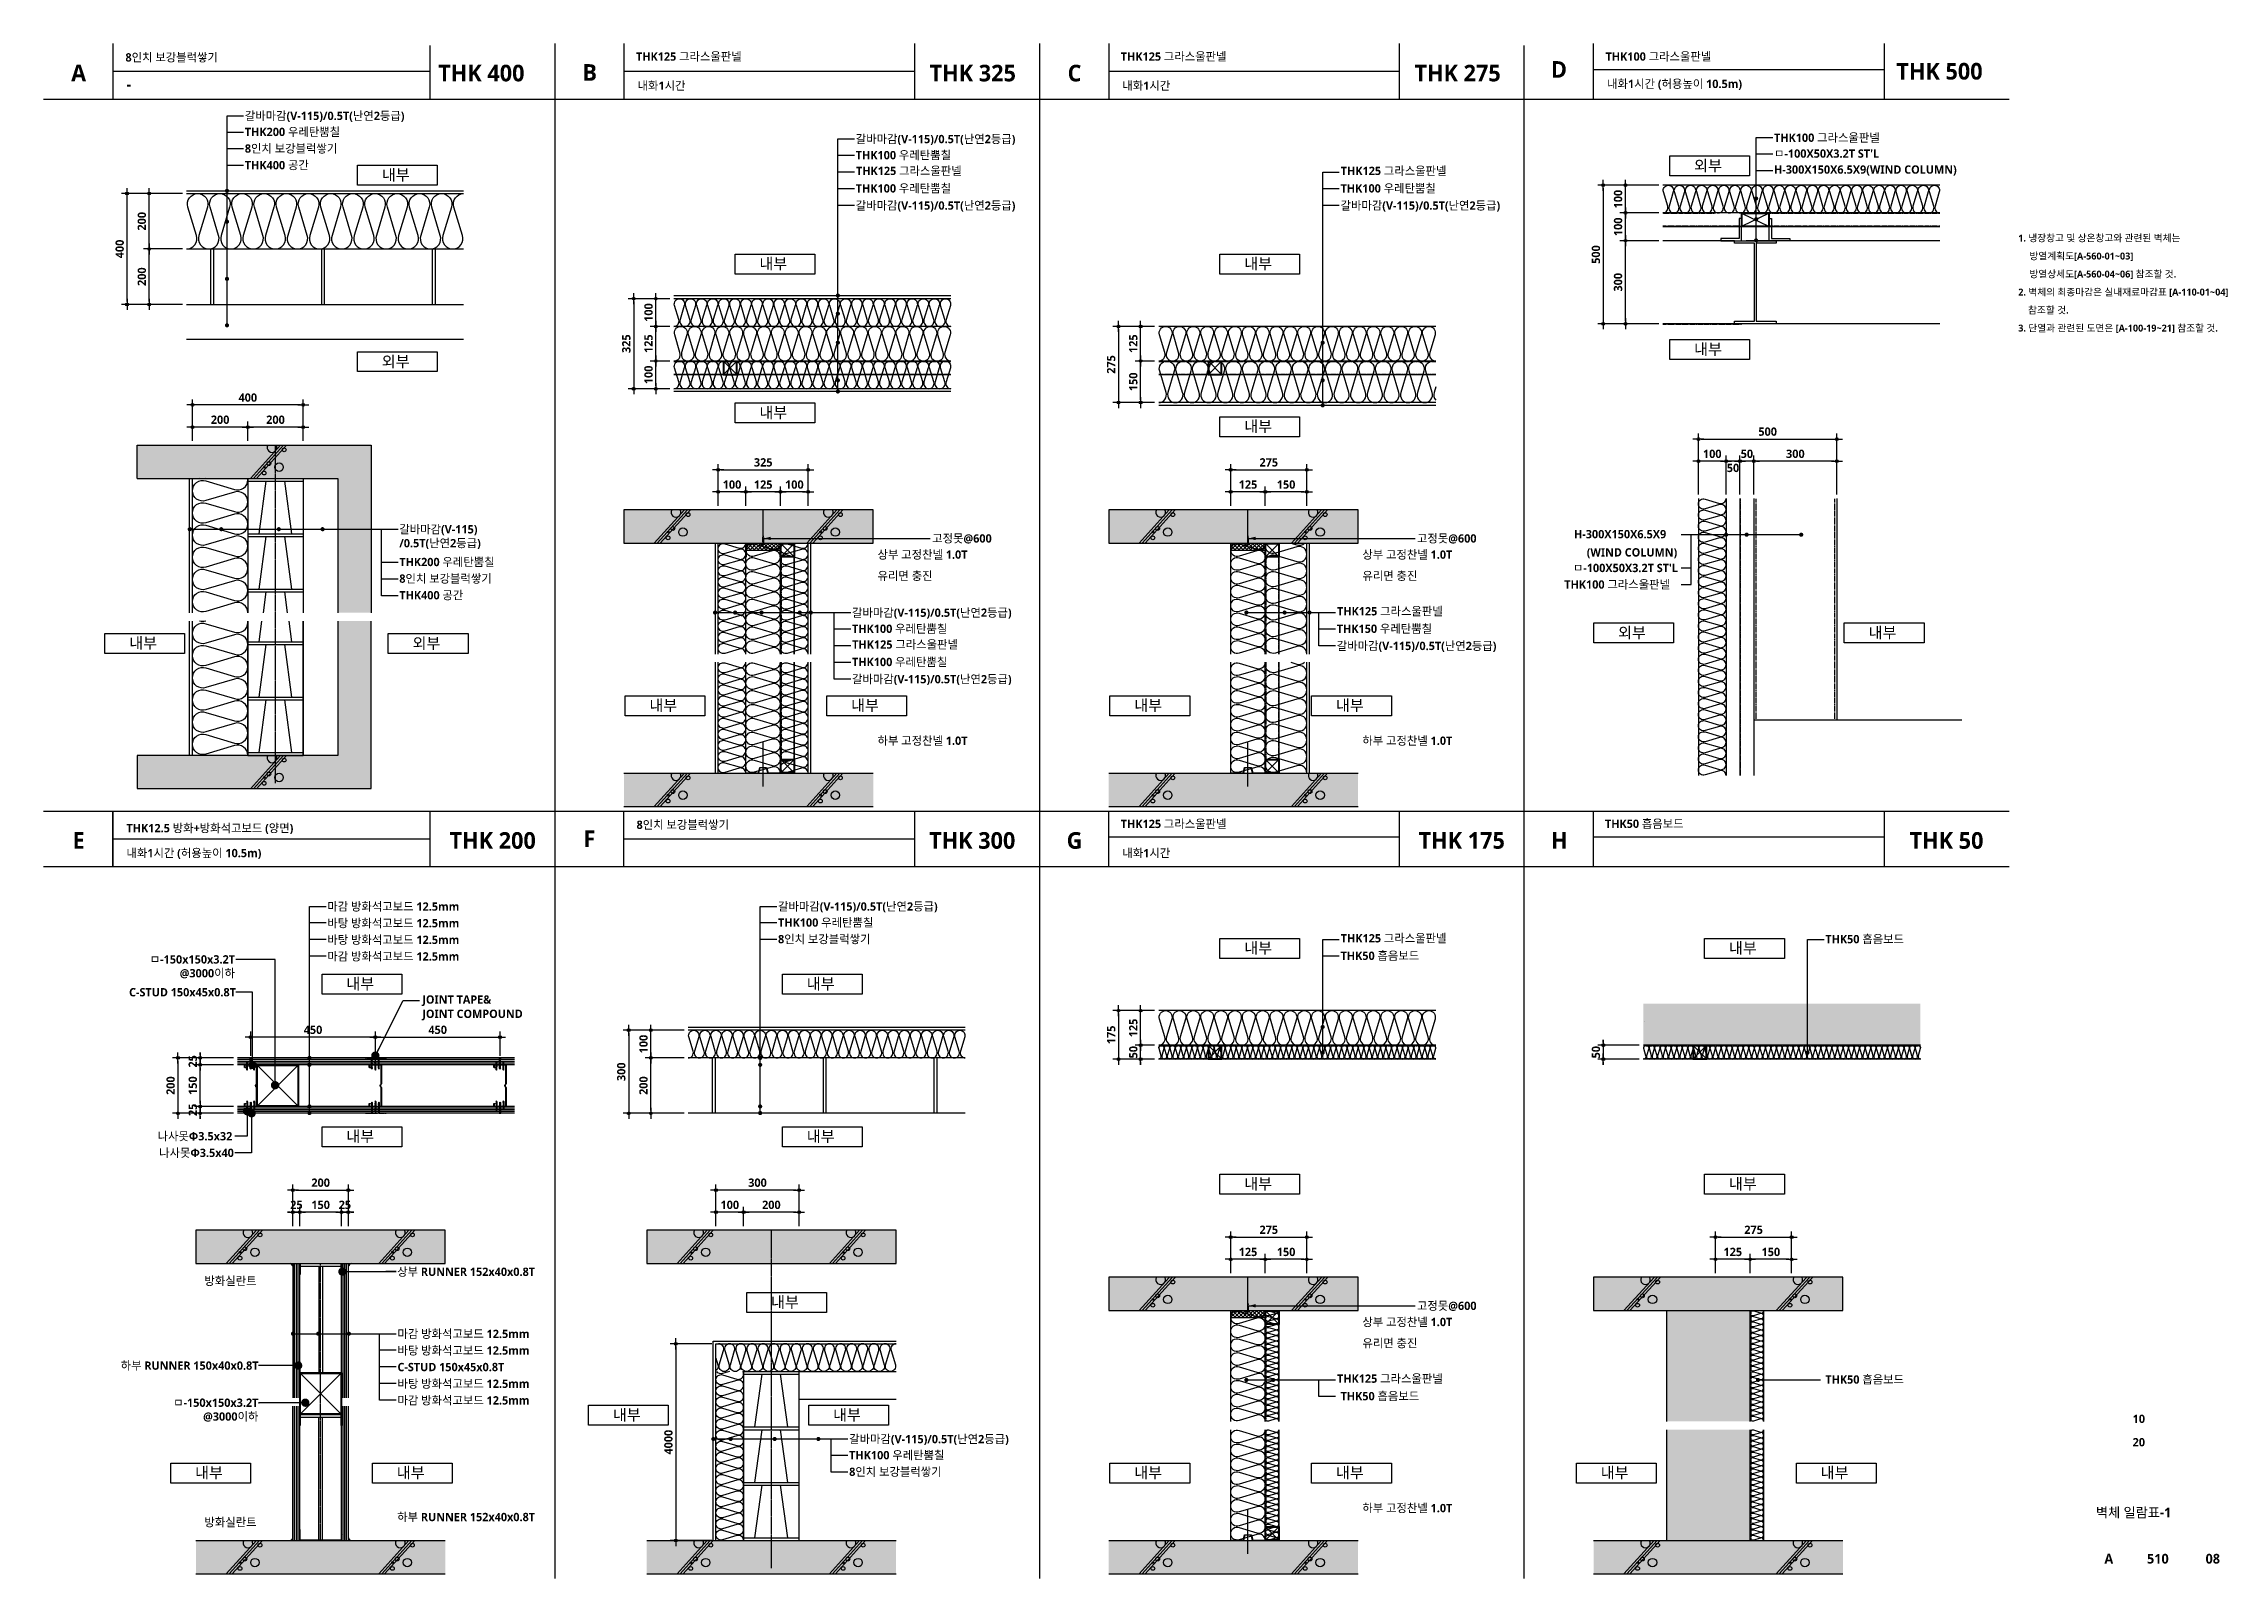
# Model space of a CAD drawing. Extents: x 200 to 24872, y 200 to 5740.
# Drawn here: x 200 to 8072, y 200 to 5740 of the extents above; entities that cross this region are included whole.
import ezdxf
from ezdxf.enums import TextEntityAlignment as Align

# ---------------------------------------------------------------- set-up
doc = ezdxf.new("R2010")
doc.units = 0
doc.header["$LTSCALE"] = 10
doc.header["$MEASUREMENT"] = 0
doc.header["$PDSIZE"] = -2
for name, pattern in [('CEN', [62, 60, -1, 0, -1]), ('CENTER', [32.5, 30, -1, 0.5, -1]), ('HID', [2.3, 1.5, -0.8])]:
    doc.linetypes.add(name, pattern=pattern)
doc.layers.get('0').update_dxf_attribs({"linetype": 'CONTINUOUS'})
doc.layers.get('Defpoints').update_dxf_attribs({"color": 143, "linetype": 'CONTINUOUS'})
for name, color, linetype in [('0STL', 3, 'CONTINUOUS'), ('A-253', 253, 'CONTINUOUS'), ('A-ANNO-GRA1', 7, 'CONTINUOUS'), ('A-ANNO-LEAD', 4, 'CONTINUOUS'), ('A-ANNO-TEXT1', 7, 'CONTINUOUS'), ('A-COL', 2, 'CONTINUOUS'), ('A-CON', 2, 'CONTINUOUS'), ('A-DIM', 7, 'CONTINUOUS'), ('A-ELE9', 9, 'CONTINUOUS'), ('A-FIN1', 6, 'CONTINUOUS'), ('A-HAT', 8, 'CONTINUOUS'), ('A-ins-line', 8, 'CONTINUOUS'), ('A-insul', 251, 'CONTINUOUS'), ('A-LEADER', 7, 'CONTINUOUS'), ('A-ST-AXIS-BUB', 7, 'CONTINUOUS'), ('A-ST-AXIS-DIM', 7, 'CONTINUOUS'), ('A-STEEL', 7, 'CONTINUOUS'), ('A-STUD', 3, 'CONTINUOUS'), ('A-WALL-DRY', 7, 'CONTINUOUS'), ('A-WALL-GW', 4, 'CONTINUOUS'), ('A-WALL-PIR', 6, 'CONTINUOUS'), ('CEN', 1, 'CEN'), ('CHAN', 3, 'CONTINUOUS'), ('G-AXIS-LINE-1', 1, 'CENTER'), ('HAT', 5, 'CONTINUOUS'), ('HT', 8, 'CONTINUOUS'), ('경량철골1', 8, 'CONTINUOUS'), ('나사못', 8, 'CONTINUOUS'), ('나사못32', 8, 'CONTINUOUS'), ('나사못40', 8, 'CONTINUOUS'), ('조인트컴파운드', 8, 'CONTINUOUS')]:
    doc.layers.add(name, color=color, linetype=linetype)
doc.layers.add('A-TEXT-DP', color=181, linetype='CONTINUOUS', plot=False)
doc.styles.add('2020음성 1차', font='NanumGothicBold.ttf')
doc.dimstyles.new('DLEADER', dxfattribs={"dimscale": 50, "dimtxt": 3, "dimasz": 3, "dimexe": 1, "dimexo": 8, "dimgap": 1, "dimtad": 1, "dimdec": 0, "dimrnd": 0.25, "dimdsep": 32, "dimtxsty": '2020음성 1차', "dimblk": 'DOT', "dimcen": 5, "dimclrd": 4, "dimclre": 4, "dimclrt": 3, "dimadec": 0, "dimazin": 0, "dimtfac": 1, "dimtdec": 0, "dimtix": 1, "dimtmove": 2, "dimatfit": 1, "dimldrblk": 'DOT', "dimfxl": 1, "dimarcsym": 0})
doc.dimstyles.new('RI-DOT-150', dxfattribs={"dimscale": 150, "dimtxt": 3, "dimasz": 1, "dimexe": 2, "dimexo": 2, "dimgap": 1, "dimtad": 1, "dimdec": 0, "dimzin": 9, "dimdsep": 46, "dimtxsty": '2020음성 1차', "dimcen": 0, "dimclrd": 256, "dimclre": 256, "dimclrt": 3, "dimadec": 0, "dimazin": 0, "dimtm": 1e-09, "dimtfac": 1, "dimtdec": 0, "dimtix": 1, "dimtmove": 2, "dimatfit": 3, "dimfxl": 1.25, "dimtolj": 1, "dimtzin": 0, "dimlwd": -1, "dimlwe": -1, "dimarcsym": 0})

msp = doc.modelspace()

# ---------------------------------------------------------------- texts
at = {"layer": 'A-ANNO-TEXT1', "style": '2020음성 1차'}
for s, height, p in [('8인치 보강블럭쌓기', 30, (495.4, 5690.3)), ('THK125 그라스울판넬', 30, (2338.3, 5693.4)), ('THK125 그라스울판넬', 30, (4088.3, 5693.4)), ('THK100 그라스울판넬', 30, (5838.3, 5693.4)), ('THK200 우레탄뿜칠', 30, (926.4, 5421.3)), ('갈바마감(V-115)/0.5T(난연2등급)', 30, (926.4, 5479.3)), ('8인치 보강블럭쌓기', 30, (926.4, 5361.3)), ('THK100 우레탄뿜칠', 30, (3131.7, 5337.5)), ('갈바마감(V-115)/0.5T(난연2등급)', 30, (3131.7, 5395.5)), ('THK100 그라스울판넬', 30, (6446.3, 5400.4)), ("ㅁ-100X50X3.2T ST'L", 30, (6446.3, 5343.1)), ('THK400 공간', 30, (926.4, 5301.3)), ('THK125 그라스울판넬', 30, (3132.4, 5280.6)), ('THK125 그라스울판넬', 30, (4882.4, 5280.6)), ('H-300X150X6.5X9(WIND COLUMN)', 30, (6446.3, 5285.4)), ('THK100 우레탄뿜칠', 30, (3131.7, 5217.5)), ('THK100 우레탄뿜칠', 30, (4881.7, 5217.5)), ('갈바마감(V-115)/0.5T(난연2등급)', 30, (3131.7, 5155.5)), ('갈바마감(V-115)/0.5T(난연2등급)', 30, (4881.7, 5155.5)), ('1. 냉장창고 및 상온창고와 관련된 벽체는 ', 25, (7328, 5038.2)), ('방열계획도[A-560-01~03]', 25, (7368.3, 4973.2)), ('방열상세도[A-560-04~06] 참조할 것.', 25, (7368.3, 4908.2)), ('2. 벽체의 최종마감은 실내재료마감표 [A-110-01~04] ', 25, (7328, 4843.2)), ('3. 단열과 관련된 도면은 [A-100-19~21] 참조할 것.', 25, (7328, 4713.2)), ('참조할 것. ', 25, (7363.3, 4778.2)), ('/0.5T(난연2등급)', 30, (1484, 3936.8)), ('갈바마감(V-115)', 30, (1484, 3986.8)), ('고정못@600', 30, (3407.5, 3953.9)), ('고정못@600', 30, (5157.5, 3953.9)), ('H-300X150X6.5X9', 30, (5724.3, 3969.4)), ('THK200 우레탄뿜칠', 30, (1484, 3868.8)), ('상부 고정찬넬 1.0T', 30, (3210.4, 3895.5)), ('상부 고정찬넬 1.0T', 30, (4960.4, 3895.5)), ('8인치 보강블럭쌓기', 30, (1484, 3808.8)), ('유리면 충진', 30, (3210.4, 3818.8)), ('유리면 충진', 30, (4960.4, 3818.8)), ('THK100 그라스울판넬', 30, (5689.2, 3787.7)), ('THK400 공간', 30, (1484, 3748.8)), ('갈바마감(V-115)/0.5T(난연2등급)', 30, (3118.1, 3685.9)), ('THK125 그라스울판넬', 30, (4868.8, 3691)), ('THK100 우레탄뿜칠', 30, (3118.1, 3627.9)), ('THK150 우레탄뿜칠', 30, (4868.1, 3627.9)), ('THK125 그라스울판넬', 30, (3118.8, 3571)), ('갈바마감(V-115)/0.5T(난연2등급)', 30, (4868.1, 3565.9)), ('THK100 우레탄뿜칠', 30, (3118.1, 3507.9)), ('갈바마감(V-115)/0.5T(난연2등급)', 30, (3118.1, 3445.9)), ('하부 고정찬넬 1.0T', 30, (3210.4, 3223.8)), ('하부 고정찬넬 1.0T', 30, (4960.4, 3223.8)), ('8인치 보강블럭쌓기', 30, (2340.4, 2920.3)), ('THK125 그라스울판넬', 30, (4088.3, 2923.4)), ('THK50 흡음보드', 30, (5836, 2924)), ('마감 방화석고보드 12.5mm', 30, (1224.1, 2625.1)), ('갈바마감(V-115)/0.5T(난연2등급)', 30, (2851.1, 2625.4)), ('바탕 방화석고보드 12.5mm', 30, (1224.1, 2565.1)), ('바탕 방화석고보드 12.5mm', 30, (1224.1, 2505.1)), ('THK100 우레탄뿜칠', 30, (2851.1, 2567.4)), ('8인치 보강블럭쌓기', 30, (2851.1, 2507.4)), ('THK125 그라스울판넬', 30, (4882.4, 2510.6)), ('THK50 흡음보드', 30, (6631.7, 2507.5)), ('마감 방화석고보드 12.5mm', 30, (1224.1, 2445.1)), ('THK50 흡음보드', 30, (4881.7, 2447.5)), ('JOINT TAPE& ', 30, (1567, 2289.4)), ('JOINT COMPOUND', 30, (1567, 2238)), ('상부 RUNNER 152x40x0.8T', 30, (1476.4, 1306.8)), ('고정못@600', 30, (5157.5, 1183.9)), ('상부 고정찬넬 1.0T', 30, (4960.4, 1125.5)), ('마감 방화석고보드 12.5mm', 30, (1477.4, 1082.6)), ('바탕 방화석고보드 12.5mm', 30, (1477.4, 1022.6)), ('유리면 충진', 30, (4960.4, 1048.8)), ('C-STUD 150x45x0.8T', 30, (1477.4, 962.9)), ('바탕 방화석고보드 12.5mm', 30, (1477.4, 902.6)), ('THK125 그라스울판넬', 30, (4868.8, 921)), ('THK50 흡음보드', 30, (4881.7, 857.9)), ('THK50 흡음보드', 30, (6631.7, 917.9)), ('마감 방화석고보드 12.5mm', 30, (1477.4, 842.6)), ('갈바마감(V-115)/0.5T(난연2등급)', 30, (3107.9, 702.8)), ('THK100 우레탄뿜칠', 30, (3107.9, 644.8)), ('8인치 보강블럭쌓기', 30, (3107.9, 584.8)), ('하부 고정찬넬 1.0T', 30, (4960.4, 453.8)), ('하부 RUNNER 152x40x0.8T', 30, (1476.4, 421.5))]:
    msp.add_text(s, height=height, dxfattribs=at).set_placement(p, align=Align.MIDDLE_LEFT)
for s, p in [('D', (5670, 5646.7)), ('F', (2170, 2870))]:
    msp.add_text(s, height=60, dxfattribs=at).set_placement(p, align=Align.MIDDLE)
for s, p in [('THK 500', (7043.7, 5610.3)), ('A', (326.4, 5603.7)), ('THK 400', (1780.2, 5603.7)), ('B', (2171.3, 5605.9)), ('THK 325', (3554.1, 5603.7)), ('C', (3921.3, 5603.7)), ('THK 275', (5304.1, 5603.7)), ('E', (326.4, 2833.7)), ('THK 200', (1821.1, 2833.7)), ('THK 300', (3552.1, 2833.7)), ('G', (3921.3, 2833.7)), ('THK 175', (5319.1, 2833.7)), ('H', (5671.3, 2833.7)), ('THK 50', (7069.1, 2833.7))]:
    msp.add_text(s, height=60, dxfattribs=at).set_placement(p, align=Align.CENTER)
for s, height, p in [('-', 40, (499.1, 5573.2)), ('내화1시간', 30, (2344, 5573.2)), ('내화1시간', 30, (4094, 5573.2)), ('내화1시간 (허용높이 10.5m)', 30, (5844, 5579.8)), ('내부', 40, (1420.9, 5246.3)), ('외부', 40, (6158, 5279.2)), ('내부', 40, (2783.9, 4925.3)), ('내부', 40, (4533.9, 4925.3)), ('내부', 40, (6158, 4617.2)), ('외부', 40, (1420.9, 4572.6)), ('내부', 40, (2783.9, 4388.3)), ('내부', 40, (4533.9, 4338.3)), ('외부', 40, (5883.6, 3593.5)), ('내부', 40, (6788, 3594.2)), ('내부', 40, (508.9, 3556.2)), ('외부', 40, (1531.9, 3555.5)), ('내부', 40, (2386.9, 3331.2)), ('내부', 40, (3114.9, 3331.2)), ('내부', 40, (4136.9, 3331.2)), ('내부', 40, (4864.9, 3331.2)), ('THK12.5 방화+방화석고보드 (양면)', 30, (499.1, 2893.2)), ('내화1시간 (허용높이 10.5m)', 30, (499.1, 2803.2)), ('내화1시간', 30, (4094, 2803.2)), ('내부', 40, (4533.9, 2455.3)), ('내부', 40, (6283.9, 2455.3)), ('내부', 40, (1292.9, 2326.3)), ('내부', 40, (2954.9, 2326.3)), ('내부', 40, (1292.9, 1775.3)), ('내부', 40, (2954.9, 1775.3)), ('내부', 40, (4533.9, 1604.3)), ('내부', 40, (6283.9, 1604.3)), ('내부', 40, (2825.9, 1177.2)), ('내부', 40, (2254.9, 770.2)), ('내부', 40, (3049.9, 770.2)), ('내부', 40, (746.9, 561.2)), ('내부', 40, (1474.9, 561.2)), ('내부', 40, (4136.9, 561.2)), ('내부', 40, (4864.9, 561.2)), ('내부', 40, (5820.9, 561.2)), ('내부', 40, (6614.9, 561.2))]:
    msp.add_text(s, height=height, dxfattribs=at).set_placement(p)
for s, p in [("ㅁ-100X50X3.2T ST'L", (6099.6, 3847.3)), (' (WIND COLUMN)', (6096.9, 3903.6)), ('ㅁ-150x150x3.2T', (891, 2434.4)), ('@3000이하', (891, 2384.4)), ('C-STUD 150x45x0.8T', (894.2, 2315.8)), ('나사못Φ3.5x32', (881.2, 1796)), ('나사못Φ3.5x40', (886.8, 1736.1)), ('하부 RUNNER 150x40x0.8T', (975.8, 968.1)), ('ㅁ-150x150x3.2T', (975.4, 834.2)), ('@3000이하', (975.4, 784.2))]:
    msp.add_text(s, height=30, dxfattribs=at).set_placement(p, align=Align.MIDDLE_RIGHT)
for p in [(968.5, 1258.6), (968.5, 387.6)]:
    msp.add_text('방화실란트', height=30, dxfattribs=at).set_placement(p, align=Align.RIGHT)
for s, p in [('10', (7763.2, 776)), ('20', (7763.2, 691.6))]:
    msp.add_text(s, height=30, dxfattribs=at).set_placement(p, align=Align.MIDDLE_CENTER)
at = {"layer": 'A-ANNO-TEXT1', "linetype": 'ByBlock', "style": '2020음성 1차'}
for s, p in [('벽체 일람표-1', (7744.3, 438)), ('A', (7654.9, 271)), ('510', (7832, 271)), ('08', (8030.2, 271))]:
    msp.add_text(s, height=35, dxfattribs=at).set_placement(p, align=Align.MIDDLE_CENTER)

# ---------------------------------------------------------------- blocks, each defined once
blk = doc.blocks.new('각-50X100')
at = {"layer": 'A-STEEL', "color": 1}
for p, q in [((-22.7, -2.3), (22.7, -97.7)), ((-22.7, -97.7), (22.7, -2.3))]:
    blk.add_line(p, q, dxfattribs=at)
at = {"layer": 'A-STEEL'}
blk.add_lwpolyline([(-25, 0), (25, 0), (25, -100), (-25, -100)], close=True, dxfattribs=at)
at = {"layer": 'A-STEEL', "color": 251}
blk.add_lwpolyline([(-22.7, -2.3), (22.7, -2.3), (22.7, -97.7), (-22.7, -97.7)], close=True, dxfattribs=at)
blk = doc.blocks.new('DIMDOT')
at = {"layer": 'A-DIM', "color": 7, "linetype": 'Continuous'}
blk.add_line((-2, 0), (2, 0), dxfattribs=at)
for radius in [0.5, 0.25]:
    blk.add_circle((0, 0), radius, dxfattribs=at)
blk = doc.blocks.new('*D10')
at = {"layer": 'A-ST-AXIS-DIM'}
for p, q in [((6030, 5228.7), (5810, 5228.7)), ((5830, 5218.7), (5830, 4738.7)), ((6030, 4728.7), (5810, 4728.7))]:
    blk.add_line(p, q, dxfattribs=at)
at = {"layer": 'Defpoints', "color": 0}
for p in [(6045, 5228.7), (5830, 4728.7), (6045, 4728.7)]:
    blk.add_point(p, dxfattribs=at)
at = {"layer": 'A-ST-AXIS-DIM', "linetype": 'ByBlock', "xscale": 10, "yscale": 10, "zscale": 10}
for p, rotation in [((5830, 5228.7), 90), ((5830, 4728.7), 270)]:
    blk.add_blockref('DIMDOT', p, dxfattribs=dict(at, rotation=rotation))
at = {"layer": 'A-ST-AXIS-DIM', "color": 3, "ltscale": 10, "insert": (5803.5, 4978.7), "char_height": 30, "attachment_point": 5, "rotation": 90, "style": '2020음성 1차'}
blk.add_mtext('\\A1;500', dxfattribs=at)
blk = doc.blocks.new('*D11')
at = {"layer": 'A-ST-AXIS-DIM'}
for p, q in [((6030, 5028.7), (5890, 5028.7)), ((5910, 4738.7), (5910, 5018.7)), ((6030, 4728.7), (5890, 4728.7))]:
    blk.add_line(p, q, dxfattribs=at)
at = {"layer": 'Defpoints', "color": 0}
for p in [(5910, 5028.7), (6045, 5028.7), (6045, 4728.7)]:
    blk.add_point(p, dxfattribs=at)
at = {"layer": 'A-ST-AXIS-DIM', "linetype": 'ByBlock', "xscale": 10, "yscale": 10, "zscale": 10}
for p, rotation in [((5910, 5028.7), 90), ((5910, 4728.7), 270)]:
    blk.add_blockref('DIMDOT', p, dxfattribs=dict(at, rotation=rotation))
at = {"layer": 'A-ST-AXIS-DIM', "color": 3, "ltscale": 10, "insert": (5883.4, 4878.7), "char_height": 30, "attachment_point": 5, "rotation": 90, "style": '2020음성 1차'}
blk.add_mtext('\\A1;300', dxfattribs=at)
blk = doc.blocks.new('*D12')
at = {"layer": 'A-ST-AXIS-DIM'}
for p, q in [((6030, 5128.7), (5890, 5128.7)), ((5910, 5038.7), (5910, 5118.7)), ((6030, 5028.7), (5890, 5028.7))]:
    blk.add_line(p, q, dxfattribs=at)
at = {"layer": 'Defpoints', "color": 0}
for p in [(5910, 5128.7), (6045, 5128.7), (6045, 5028.7)]:
    blk.add_point(p, dxfattribs=at)
at = {"layer": 'A-ST-AXIS-DIM', "linetype": 'ByBlock', "xscale": 10, "yscale": 10, "zscale": 10}
for p, rotation in [((5910, 5128.7), 90), ((5910, 5028.7), 270)]:
    blk.add_blockref('DIMDOT', p, dxfattribs=dict(at, rotation=rotation))
at = {"layer": 'A-ST-AXIS-DIM', "color": 3, "ltscale": 10, "insert": (5883.5, 5078.7), "char_height": 30, "attachment_point": 5, "rotation": 90, "style": '2020음성 1차'}
blk.add_mtext('\\A1;100', dxfattribs=at)
blk = doc.blocks.new('*D13')
at = {"layer": 'A-ST-AXIS-DIM'}
for p, q in [((6030, 5228.7), (5890, 5228.7)), ((5910, 5138.7), (5910, 5218.7)), ((6030, 5128.7), (5890, 5128.7))]:
    blk.add_line(p, q, dxfattribs=at)
at = {"layer": 'Defpoints', "color": 0}
for p in [(5910, 5228.7), (6045, 5228.7), (6045, 5128.7)]:
    blk.add_point(p, dxfattribs=at)
at = {"layer": 'A-ST-AXIS-DIM', "linetype": 'ByBlock', "xscale": 10, "yscale": 10, "zscale": 10}
for p, rotation in [((5910, 5228.7), 90), ((5910, 5128.7), 270)]:
    blk.add_blockref('DIMDOT', p, dxfattribs=dict(at, rotation=rotation))
at = {"layer": 'A-ST-AXIS-DIM', "color": 3, "ltscale": 10, "insert": (5883.5, 5178.7), "char_height": 30, "attachment_point": 5, "rotation": 90, "style": '2020음성 1차'}
blk.add_mtext('\\A1;100', dxfattribs=at)
blk = doc.blocks.new('SYM-DOT')
at = {"layer": 'A-LEADER', "const_width": 7.5}
blk.add_lwpolyline([(-7.1, 1.8, 1), (0.4, 1.8, 1)], format="xyb", close=True, dxfattribs=at)
blk = doc.blocks.new('*D14')
at = {"layer": 'A-ST-AXIS-DIM'}
for p, q in [((6173.4, 4112.7), (6173.4, 4332.7)), ((6673.4, 4112.7), (6673.4, 4332.7)), ((6183.4, 4312.7), (6663.4, 4312.7))]:
    blk.add_line(p, q, dxfattribs=at)
at = {"layer": 'Defpoints', "color": 0}
for p in [(6673.4, 4312.7), (6173.4, 4097.7), (6673.4, 4097.7)]:
    blk.add_point(p, dxfattribs=at)
at = {"layer": 'A-ST-AXIS-DIM', "linetype": 'ByBlock', "xscale": 10, "yscale": 10, "zscale": 10, "rotation": 180}
blk.add_blockref('DIMDOT', (6173.4, 4312.7), dxfattribs=at)
at = {"layer": 'A-ST-AXIS-DIM', "linetype": 'ByBlock', "xscale": 10, "yscale": 10, "zscale": 10}
blk.add_blockref('DIMDOT', (6673.4, 4312.7), dxfattribs=at)
at = {"layer": 'A-ST-AXIS-DIM', "color": 3, "ltscale": 10, "insert": (6423.4, 4339.2), "char_height": 30, "attachment_point": 5, "style": '2020음성 1차'}
blk.add_mtext('\\A1;500', dxfattribs=at)
blk = doc.blocks.new('*D15')
at = {"layer": 'A-ST-AXIS-DIM'}
for p, q in [((6373.4, 4112.7), (6373.4, 4252.7)), ((6673.4, 4112.7), (6673.4, 4252.7)), ((6663.4, 4232.7), (6383.4, 4232.7))]:
    blk.add_line(p, q, dxfattribs=at)
at = {"layer": 'Defpoints', "color": 0}
for p in [(6373.4, 4232.7), (6373.4, 4097.7), (6673.4, 4097.7)]:
    blk.add_point(p, dxfattribs=at)
at = {"layer": 'A-ST-AXIS-DIM', "linetype": 'ByBlock', "xscale": 10, "yscale": 10, "zscale": 10, "rotation": 180}
blk.add_blockref('DIMDOT', (6373.4, 4232.7), dxfattribs=at)
at = {"layer": 'A-ST-AXIS-DIM', "linetype": 'ByBlock', "xscale": 10, "yscale": 10, "zscale": 10}
blk.add_blockref('DIMDOT', (6673.4, 4232.7), dxfattribs=at)
at = {"layer": 'A-ST-AXIS-DIM', "color": 3, "ltscale": 10, "insert": (6523.4, 4259.2), "char_height": 30, "attachment_point": 5, "style": '2020음성 1차'}
blk.add_mtext('\\A1;300', dxfattribs=at)
blk = doc.blocks.new('*D16')
at = {"layer": 'A-ST-AXIS-DIM'}
for p, q in [((6323.4, 4112.7), (6323.4, 4252.7)), ((6373.4, 4112.7), (6373.4, 4252.7)), ((6313.4, 4232.7), (6303.4, 4232.7)), ((6373.4, 4232.7), (6323.4, 4232.7)), ((6383.4, 4232.7), (6393.4, 4232.7))]:
    blk.add_line(p, q, dxfattribs=at)
at = {"layer": 'Defpoints', "color": 0}
for p in [(6323.4, 4232.7), (6323.4, 4097.7), (6373.4, 4097.7)]:
    blk.add_point(p, dxfattribs=at)
at = {"layer": 'A-ST-AXIS-DIM', "linetype": 'ByBlock', "xscale": 10, "yscale": 10, "zscale": 10}
blk.add_blockref('DIMDOT', (6323.4, 4232.7), dxfattribs=at)
at = {"layer": 'A-ST-AXIS-DIM', "linetype": 'ByBlock', "xscale": 10, "yscale": 10, "zscale": 10, "rotation": 180}
blk.add_blockref('DIMDOT', (6373.4, 4232.7), dxfattribs=at)
at = {"layer": 'A-ST-AXIS-DIM', "color": 3, "ltscale": 10, "insert": (6348.4, 4259.2), "char_height": 30, "attachment_point": 5, "style": '2020음성 1차'}
blk.add_mtext('\\A1;50', dxfattribs=at)
blk = doc.blocks.new('*D17')
at = {"layer": 'A-ST-AXIS-DIM'}
for p, q in [((6173.4, 4112.7), (6173.4, 4252.7)), ((6273.4, 4112.7), (6273.4, 4252.7)), ((6263.4, 4232.7), (6183.4, 4232.7))]:
    blk.add_line(p, q, dxfattribs=at)
at = {"layer": 'Defpoints', "color": 0}
for p in [(6173.4, 4232.7), (6173.4, 4097.7), (6273.4, 4097.7)]:
    blk.add_point(p, dxfattribs=at)
at = {"layer": 'A-ST-AXIS-DIM', "linetype": 'ByBlock', "xscale": 10, "yscale": 10, "zscale": 10, "rotation": 180}
blk.add_blockref('DIMDOT', (6173.4, 4232.7), dxfattribs=at)
at = {"layer": 'A-ST-AXIS-DIM', "linetype": 'ByBlock', "xscale": 10, "yscale": 10, "zscale": 10}
blk.add_blockref('DIMDOT', (6273.4, 4232.7), dxfattribs=at)
at = {"layer": 'A-ST-AXIS-DIM', "color": 3, "ltscale": 10, "insert": (6223.4, 4259.1), "char_height": 30, "attachment_point": 5, "style": '2020음성 1차'}
blk.add_mtext('\\A1;100', dxfattribs=at)
blk = doc.blocks.new('*D18')
at = {"layer": 'A-ST-AXIS-DIM'}
for p, q in [((885, 2078.7), (665, 2078.7)), ((685, 2068.7), (685, 1888.7)), ((885, 1878.7), (665, 1878.7))]:
    blk.add_line(p, q, dxfattribs=at)
at = {"layer": 'Defpoints', "color": 0}
for p in [(900, 2078.7), (685, 1878.7), (900, 1878.7)]:
    blk.add_point(p, dxfattribs=at)
at = {"layer": 'A-ST-AXIS-DIM', "linetype": 'ByBlock', "xscale": 10, "yscale": 10, "zscale": 10}
for p, rotation in [((685, 2078.7), 90), ((685, 1878.7), 270)]:
    blk.add_blockref('DIMDOT', p, dxfattribs=dict(at, rotation=rotation))
at = {"layer": 'A-ST-AXIS-DIM', "color": 3, "ltscale": 10, "insert": (658.5, 1978.7), "char_height": 30, "attachment_point": 5, "rotation": 90, "style": '2020음성 1차'}
blk.add_mtext('\\A1;200', dxfattribs=at)
blk = doc.blocks.new('*D19')
at = {"layer": 'A-ST-AXIS-DIM'}
for p, q in [((885, 2053.7), (745, 2053.7)), ((765, 1913.7), (765, 2043.7)), ((885, 1903.7), (745, 1903.7))]:
    blk.add_line(p, q, dxfattribs=at)
at = {"layer": 'Defpoints', "color": 0}
for p in [(765, 2053.7), (900, 2053.7), (900, 1903.7)]:
    blk.add_point(p, dxfattribs=at)
at = {"layer": 'A-ST-AXIS-DIM', "linetype": 'ByBlock', "xscale": 10, "yscale": 10, "zscale": 10}
for p, rotation in [((765, 2053.7), 90), ((765, 1903.7), 270)]:
    blk.add_blockref('DIMDOT', p, dxfattribs=dict(at, rotation=rotation))
at = {"layer": 'A-ST-AXIS-DIM', "color": 3, "ltscale": 10, "insert": (738.5, 1978.7), "char_height": 30, "attachment_point": 5, "rotation": 90, "style": '2020음성 1차'}
blk.add_mtext('\\A1;150', dxfattribs=at)
blk = doc.blocks.new('*D20')
at = {"layer": 'A-ST-AXIS-DIM'}
for p, q in [((885, 1903.7), (745, 1903.7)), ((765, 1913.7), (765, 1923.7)), ((765, 1878.7), (765, 1903.7)), ((885, 1878.7), (745, 1878.7)), ((765, 1868.7), (765, 1858.7))]:
    blk.add_line(p, q, dxfattribs=at)
at = {"layer": 'Defpoints', "color": 0}
for p in [(765, 1903.7), (900, 1903.7), (900, 1878.7)]:
    blk.add_point(p, dxfattribs=at)
at = {"layer": 'A-ST-AXIS-DIM', "linetype": 'ByBlock', "xscale": 10, "yscale": 10, "zscale": 10}
for p, rotation in [((765, 1903.7), 270), ((765, 1878.7), 90)]:
    blk.add_blockref('DIMDOT', p, dxfattribs=dict(at, rotation=rotation))
at = {"layer": 'A-ST-AXIS-DIM', "color": 3, "ltscale": 10, "insert": (738.5, 1891.2), "char_height": 30, "attachment_point": 5, "rotation": 90, "style": '2020음성 1차'}
blk.add_mtext('\\A1;25', dxfattribs=at)
blk = doc.blocks.new('*D21')
at = {"layer": 'A-ST-AXIS-DIM'}
for p, q in [((885, 2078.7), (745, 2078.7)), ((885, 2053.7), (745, 2053.7)), ((765, 2088.7), (765, 2098.7)), ((765, 2053.7), (765, 2078.7)), ((765, 2043.7), (765, 2033.7))]:
    blk.add_line(p, q, dxfattribs=at)
at = {"layer": 'Defpoints', "color": 0}
for p in [(765, 2078.7), (900, 2078.7), (900, 2053.7)]:
    blk.add_point(p, dxfattribs=at)
at = {"layer": 'A-ST-AXIS-DIM', "linetype": 'ByBlock', "xscale": 10, "yscale": 10, "zscale": 10}
for p, rotation in [((765, 2078.7), 270), ((765, 2053.7), 90)]:
    blk.add_blockref('DIMDOT', p, dxfattribs=dict(at, rotation=rotation))
at = {"layer": 'A-ST-AXIS-DIM', "color": 3, "ltscale": 10, "insert": (738.5, 2066.2), "char_height": 30, "attachment_point": 5, "rotation": 90, "style": '2020음성 1차'}
blk.add_mtext('\\A1;25', dxfattribs=at)
blk = doc.blocks.new('222')
at = {"layer": 'HT'}
for p, q in [((9529.3, 4310.3), (9583.7, 4370.3)), ((9540.1, 4310.3), (9594.5, 4370.3))]:
    blk.add_line(p, q, dxfattribs=at)
at = {"layer": 'HT', "color": 4}
blk.add_line((9534.7, 4310.3), (9589.1, 4370.3), dxfattribs=at)
at = {"layer": 'HT'}
for centre, radius in [((9542.8, 4350.1), 7.63), ((9561.1, 4343.7), 3.41), ((9569.8, 4360.6), 3.41), ((9569.4, 4350), 1.53), ((9533.6, 4318.7), 3.41)]:
    blk.add_circle(centre, radius, dxfattribs=at)
blk.add_arc((9555.5, 4314.7), 8.7, 329.3752, 210.6248, dxfattribs=at)
blk = doc.blocks.new('*D22')
at = {"layer": 'A-ST-AXIS-DIM'}
for p, q in [((1397.5, 2086.1), (1397.5, 2173.6)), ((1407.5, 2153.6), (1837.5, 2153.6)), ((1847.5, 2086.1), (1847.5, 2173.6))]:
    blk.add_line(p, q, dxfattribs=at)
at = {"layer": 'Defpoints', "color": 0}
for p in [(1847.5, 2153.6), (1397.5, 2071.1), (1847.5, 2071.1)]:
    blk.add_point(p, dxfattribs=at)
at = {"layer": 'A-ST-AXIS-DIM', "linetype": 'ByBlock', "xscale": 10, "yscale": 10, "zscale": 10, "rotation": 180}
blk.add_blockref('DIMDOT', (1397.5, 2153.6), dxfattribs=at)
at = {"layer": 'A-ST-AXIS-DIM', "linetype": 'ByBlock', "xscale": 10, "yscale": 10, "zscale": 10}
blk.add_blockref('DIMDOT', (1847.5, 2153.6), dxfattribs=at)
at = {"layer": 'A-ST-AXIS-DIM', "color": 3, "ltscale": 10, "insert": (1622.5, 2180.1), "char_height": 30, "attachment_point": 5, "style": '2020음성 1차'}
blk.add_mtext('\\A1;450', dxfattribs=at)
blk = doc.blocks.new('*D23')
at = {"layer": 'A-ST-AXIS-DIM'}
for p, q in [((947.5, 2086.1), (947.5, 2173.6)), ((1387.5, 2153.6), (957.5, 2153.6)), ((1397.5, 2086.1), (1397.5, 2173.6))]:
    blk.add_line(p, q, dxfattribs=at)
at = {"layer": 'Defpoints', "color": 0}
for p in [(947.5, 2153.6), (947.5, 2071.1), (1397.5, 2071.1)]:
    blk.add_point(p, dxfattribs=at)
at = {"layer": 'A-ST-AXIS-DIM', "linetype": 'ByBlock', "xscale": 10, "yscale": 10, "zscale": 10, "rotation": 180}
blk.add_blockref('DIMDOT', (947.5, 2153.6), dxfattribs=at)
at = {"layer": 'A-ST-AXIS-DIM', "linetype": 'ByBlock', "xscale": 10, "yscale": 10, "zscale": 10}
blk.add_blockref('DIMDOT', (1397.5, 2153.6), dxfattribs=at)
at = {"layer": 'A-ST-AXIS-DIM', "color": 3, "ltscale": 10, "insert": (1172.5, 2180.1), "char_height": 30, "attachment_point": 5, "style": '2020음성 1차'}
blk.add_mtext('\\A1;450', dxfattribs=at)
blk = doc.blocks.new('_Dot')
at = {"color": 0, "lineweight": -2}
blk.add_line((-0.5, 0), (-1, 0), dxfattribs=at)
at = {"color": 0, "const_width": 0.5}
blk.add_lwpolyline([(-0.25, 0, 1), (0.25, 0, 1)], format="xyb", close=True, dxfattribs=at)
blk = doc.blocks.new('*D24')
at = {"layer": 'A-ST-AXIS-DIM'}
for p, q in [((1100, 1471.7), (1100, 1621.7)), ((1110, 1601.7), (1290, 1601.7)), ((1300, 1471.7), (1300, 1621.7))]:
    blk.add_line(p, q, dxfattribs=at)
at = {"layer": 'Defpoints', "color": 0}
for p in [(1300, 1601.7), (1100, 1456.7), (1300, 1456.7)]:
    blk.add_point(p, dxfattribs=at)
at = {"layer": 'A-ST-AXIS-DIM', "linetype": 'ByBlock', "xscale": 10, "yscale": 10, "zscale": 10, "rotation": 180}
blk.add_blockref('DIMDOT', (1100, 1601.7), dxfattribs=at)
at = {"layer": 'A-ST-AXIS-DIM', "linetype": 'ByBlock', "xscale": 10, "yscale": 10, "zscale": 10}
blk.add_blockref('DIMDOT', (1300, 1601.7), dxfattribs=at)
at = {"layer": 'A-ST-AXIS-DIM', "color": 3, "ltscale": 10, "insert": (1200, 1628.2), "char_height": 30, "attachment_point": 5, "style": '2020음성 1차'}
blk.add_mtext('\\A1;200', dxfattribs=at)
blk = doc.blocks.new('*D25')
at = {"layer": 'A-ST-AXIS-DIM'}
for p, q in [((1125, 1471.7), (1125, 1541.7)), ((1265, 1521.7), (1135, 1521.7)), ((1275, 1471.7), (1275, 1541.7))]:
    blk.add_line(p, q, dxfattribs=at)
at = {"layer": 'Defpoints', "color": 0}
for p in [(1125, 1521.7), (1125, 1456.7), (1275, 1456.7)]:
    blk.add_point(p, dxfattribs=at)
at = {"layer": 'A-ST-AXIS-DIM', "linetype": 'ByBlock', "xscale": 10, "yscale": 10, "zscale": 10, "rotation": 180}
blk.add_blockref('DIMDOT', (1125, 1521.7), dxfattribs=at)
at = {"layer": 'A-ST-AXIS-DIM', "linetype": 'ByBlock', "xscale": 10, "yscale": 10, "zscale": 10}
blk.add_blockref('DIMDOT', (1275, 1521.7), dxfattribs=at)
at = {"layer": 'A-ST-AXIS-DIM', "color": 3, "ltscale": 10, "insert": (1200, 1548.2), "char_height": 30, "attachment_point": 5, "style": '2020음성 1차'}
blk.add_mtext('\\A1;150', dxfattribs=at)
blk = doc.blocks.new('*D26')
at = {"layer": 'A-ST-AXIS-DIM'}
for p, q in [((1090, 1521.7), (1080, 1521.7)), ((1100, 1471.7), (1100, 1541.7)), ((1125, 1521.7), (1100, 1521.7)), ((1125, 1471.7), (1125, 1541.7)), ((1135, 1521.7), (1145, 1521.7))]:
    blk.add_line(p, q, dxfattribs=at)
at = {"layer": 'Defpoints', "color": 0}
for p in [(1100, 1521.7), (1100, 1456.7), (1125, 1456.7)]:
    blk.add_point(p, dxfattribs=at)
at = {"layer": 'A-ST-AXIS-DIM', "linetype": 'ByBlock', "xscale": 10, "yscale": 10, "zscale": 10}
blk.add_blockref('DIMDOT', (1100, 1521.7), dxfattribs=at)
at = {"layer": 'A-ST-AXIS-DIM', "linetype": 'ByBlock', "xscale": 10, "yscale": 10, "zscale": 10, "rotation": 180}
blk.add_blockref('DIMDOT', (1125, 1521.7), dxfattribs=at)
at = {"layer": 'A-ST-AXIS-DIM', "color": 3, "ltscale": 10, "insert": (1112.5, 1548.2), "char_height": 30, "attachment_point": 5, "style": '2020음성 1차'}
blk.add_mtext('\\A1;25', dxfattribs=at)
blk = doc.blocks.new('*D27')
at = {"layer": 'A-ST-AXIS-DIM'}
for p, q in [((1265, 1521.7), (1255, 1521.7)), ((1275, 1471.7), (1275, 1541.7)), ((1300, 1521.7), (1275, 1521.7)), ((1300, 1471.7), (1300, 1541.7)), ((1310, 1521.7), (1320, 1521.7))]:
    blk.add_line(p, q, dxfattribs=at)
at = {"layer": 'Defpoints', "color": 0}
for p in [(1275, 1521.7), (1275, 1456.7), (1300, 1456.7)]:
    blk.add_point(p, dxfattribs=at)
at = {"layer": 'A-ST-AXIS-DIM', "linetype": 'ByBlock', "xscale": 10, "yscale": 10, "zscale": 10}
blk.add_blockref('DIMDOT', (1275, 1521.7), dxfattribs=at)
at = {"layer": 'A-ST-AXIS-DIM', "linetype": 'ByBlock', "xscale": 10, "yscale": 10, "zscale": 10, "rotation": 180}
blk.add_blockref('DIMDOT', (1300, 1521.7), dxfattribs=at)
at = {"layer": 'A-ST-AXIS-DIM', "color": 3, "ltscale": 10, "insert": (1287.5, 1548.2), "char_height": 30, "attachment_point": 5, "style": '2020음성 1차'}
blk.add_mtext('\\A1;25', dxfattribs=at)
blk = doc.blocks.new('kcc나사못40')
at = {"layer": '나사못40'}
for p, q in [((0, 0.4), (5.5, 0.4)), ((0, 0), (0, 0.4)), ((1.5, 38.5), (1, 38.2)), ((1, 38.2), (1.5, 37.9)), ((1.5, 37.2), (1, 36.9)), ((1, 36.9), (1.5, 36.6)), ((1.5, 35.9), (1, 35.6)), ((1, 35.6), (1.5, 35.3)), ((1.5, 34.6), (1, 34.3)), ((1, 34.3), (1.5, 34)), ((1.5, 33.3), (1, 33)), ((1, 33), (1.5, 32.7)), ((1.5, 32), (1, 31.7)), ((1, 31.7), (1.5, 31.4)), ((1.5, 30.7), (1, 30.4)), ((1, 30.4), (1.5, 30.1)), ((1.5, 29.4), (1, 29.1)), ((1, 29.1), (1.5, 28.8)), ((1.5, 28.1), (1, 27.8)), ((1, 27.8), (1.5, 27.5)), ((1.5, 26.8), (1, 26.5)), ((1, 26.5), (1.5, 26.2)), ((1.5, 25.5), (1, 25.2)), ((1, 25.2), (1.5, 24.9)), ((1.5, 24.2), (1, 23.9)), ((1, 23.9), (1.5, 23.6)), ((1.5, 22.9), (1, 22.6)), ((1, 22.6), (1.5, 22.3)), ((1.5, 21.6), (1, 21.3)), ((1, 21.3), (1.5, 21)), ((1.5, 20.3), (1, 20)), ((1, 20), (1.5, 19.7)), ((1.5, 19), (1, 18.7)), ((1, 18.7), (1.5, 18.4)), ((1.5, 17.7), (1, 17.4)), ((1, 17.4), (1.5, 17.1)), ((1.5, 16.4), (1, 16.1)), ((1, 16.1), (1.5, 15.8)), ((1.5, 15.1), (1, 14.8)), ((1, 14.8), (1.5, 14.5)), ((1.5, 13.8), (1, 13.5)), ((1, 13.5), (1.5, 13.2)), ((1.5, 12.5), (1, 12.2)), ((1, 12.2), (1.5, 11.9)), ((1.5, 11.2), (1, 10.9)), ((1, 10.9), (1.5, 10.6)), ((1.5, 9.9), (1, 9.6)), ((1, 9.6), (1.5, 9.3)), ((1.5, 8.6), (1, 8.3)), ((1, 8.3), (1.5, 8)), ((1.5, 7.3), (1, 7)), ((1, 7), (1.5, 6.7)), ((1.5, 38.5), (2.8, 40)), ((1.5, 38.5), (4, 37.9)), ((1.5, 37.9), (4, 37.3)), ((1.5, 37.9), (1.5, 37.2)), ((1.5, 37.9), (4, 37.9)), ((1.5, 37.2), (4, 36.6)), ((1.5, 36.6), (4, 36)), ((1.5, 36.6), (1.5, 35.9)), ((1.5, 36.6), (4, 36.6)), ((1.5, 35.9), (4, 35.3)), ((1.5, 35.3), (4, 34.7)), ((1.5, 35.3), (1.5, 34.6)), ((1.5, 35.3), (4, 35.3)), ((1.5, 34.6), (4, 34)), ((1.5, 34), (1.5, 33.3)), ((1.5, 34), (4, 33.4)), ((1.5, 34), (4, 34)), ((1.5, 33.3), (4, 32.7)), ((1.5, 32.7), (4, 32.1)), ((1.5, 32.7), (1.5, 32)), ((1.5, 32.7), (4, 32.7)), ((1.5, 32), (4, 31.4)), ((1.5, 31.4), (1.5, 30.7)), ((1.5, 31.4), (4, 30.8)), ((1.5, 31.4), (4, 31.4)), ((1.5, 30.7), (4, 30.1)), ((1.5, 30.1), (4, 29.5)), ((1.5, 30.1), (1.5, 29.4)), ((1.5, 30.1), (4, 30.1)), ((1.5, 29.4), (4, 28.8)), ((1.5, 28.8), (1.5, 28.1)), ((1.5, 28.8), (4, 28.2)), ((1.5, 28.8), (4, 28.8)), ((1.5, 28.1), (4, 27.5)), ((1.5, 27.5), (4, 26.9)), ((1.5, 27.5), (1.5, 26.8)), ((1.5, 27.5), (4, 27.5)), ((1.5, 26.8), (4, 26.2)), ((1.5, 26.2), (1.5, 25.5)), ((1.5, 26.2), (4, 25.6)), ((1.5, 26.2), (4, 26.2)), ((1.5, 25.5), (4, 24.9)), ((1.5, 24.9), (4, 24.3)), ((1.5, 24.9), (1.5, 24.2)), ((1.5, 24.9), (4, 24.9)), ((1.5, 24.2), (4, 23.6)), ((1.5, 23.6), (1.5, 22.9)), ((1.5, 23.6), (4, 23)), ((1.5, 23.6), (4, 23.6)), ((1.5, 22.9), (4, 22.3)), ((1.5, 22.3), (4, 21.7)), ((1.5, 22.3), (1.5, 21.6)), ((1.5, 22.3), (4, 22.3)), ((1.5, 21.6), (4, 21)), ((1.5, 21), (1.5, 20.3)), ((1.5, 21), (4, 20.4)), ((1.5, 21), (4, 21)), ((1.5, 20.3), (4, 19.7)), ((1.5, 19.7), (4, 19.1)), ((1.5, 19.7), (1.5, 19)), ((1.5, 19.7), (4, 19.7)), ((1.5, 19), (4, 18.4)), ((1.5, 18.4), (1.5, 17.7)), ((1.5, 18.4), (4, 17.8)), ((1.5, 18.4), (4, 18.4)), ((1.5, 17.7), (4, 17.1)), ((1.5, 17.1), (4, 16.5)), ((1.5, 17.1), (1.5, 16.4)), ((1.5, 17.1), (4, 17.1)), ((1.5, 16.4), (4, 15.8)), ((1.5, 15.8), (1.5, 15.1)), ((1.5, 15.8), (4, 15.2)), ((1.5, 15.8), (4, 15.8)), ((1.5, 15.1), (4, 14.5)), ((1.5, 14.5), (4, 13.9)), ((1.5, 14.5), (1.5, 13.8)), ((1.5, 14.5), (4, 14.5)), ((1.5, 13.8), (4, 13.2)), ((1.5, 13.2), (1.5, 12.5)), ((1.5, 13.2), (4, 12.6)), ((1.5, 13.2), (4, 13.2)), ((1.5, 12.5), (4, 11.9)), ((1.5, 11.9), (4, 11.3)), ((1.5, 11.9), (1.5, 11.2)), ((1.5, 11.9), (4, 11.9)), ((1.5, 11.2), (4, 10.6)), ((1.5, 10.6), (1.5, 9.9)), ((1.5, 10.6), (4, 10)), ((1.5, 10.6), (4, 10.6)), ((1.5, 9.9), (4, 9.3)), ((1.5, 9.3), (4, 8.7)), ((1.5, 9.3), (1.5, 8.6)), ((1.5, 9.3), (4, 9.3)), ((1.5, 8.6), (4, 8)), ((1.5, 8), (1.5, 7.3)), ((1.5, 8), (4, 7.4)), ((1.5, 8), (4, 8)), ((1.5, 7.3), (4, 6.7)), ((1.5, 6.7), (4, 6.1)), ((1.5, 6.7), (4, 6.7)), ((1.5, 6.7), (1.5, 5.4)), ((4, 38.6), (2.8, 40)), ((4, 38.6), (4, 37.9)), ((4, 37.9), (4.5, 37.6)), ((4.5, 37.6), (4, 37.3)), ((4, 37.3), (4, 36.6)), ((4, 36.6), (4.5, 36.3)), ((4.5, 36.3), (4, 36)), ((4, 36), (4, 35.3)), ((4, 35.3), (4.5, 35)), ((4.5, 35), (4, 34.7)), ((4, 34.7), (4, 34)), ((4, 34), (4.5, 33.7)), ((4.5, 33.7), (4, 33.4)), ((4, 33.4), (4, 32.7)), ((4, 32.7), (4.5, 32.4)), ((4.5, 32.4), (4, 32.1)), ((4, 32.1), (4, 31.4)), ((4, 31.4), (4.5, 31.1)), ((4.5, 31.1), (4, 30.8)), ((4, 30.8), (4, 30.1)), ((4, 30.1), (4.5, 29.8)), ((4.5, 29.8), (4, 29.5)), ((4, 29.5), (4, 28.8)), ((4, 28.8), (4.5, 28.5)), ((4.5, 28.5), (4, 28.2)), ((4, 28.2), (4, 27.5)), ((4, 27.5), (4.5, 27.2)), ((4.5, 27.2), (4, 26.9)), ((4, 26.9), (4, 26.2)), ((4, 26.2), (4.5, 25.9)), ((4.5, 25.9), (4, 25.6)), ((4, 25.6), (4, 24.9)), ((4, 24.9), (4.5, 24.6)), ((4.5, 24.6), (4, 24.3)), ((4, 24.3), (4, 23.6)), ((4, 23.6), (4.5, 23.3)), ((4.5, 23.3), (4, 23)), ((4, 23), (4, 22.3)), ((4, 22.3), (4.5, 22)), ((4.5, 22), (4, 21.7)), ((4, 21.7), (4, 21)), ((4, 21), (4.5, 20.7)), ((4.5, 20.7), (4, 20.4)), ((4, 20.4), (4, 19.7)), ((4, 19.7), (4.5, 19.4)), ((4.5, 19.4), (4, 19.1)), ((4, 19.1), (4, 18.4)), ((4, 18.4), (4.5, 18.1)), ((4.5, 18.1), (4, 17.8)), ((4, 17.8), (4, 17.1)), ((4, 17.1), (4.5, 16.8)), ((4.5, 16.8), (4, 16.5)), ((4, 16.5), (4, 15.8)), ((4, 15.8), (4.5, 15.5)), ((4.5, 15.5), (4, 15.2)), ((4, 15.2), (4, 14.5)), ((4, 14.5), (4.5, 14.2)), ((4.5, 14.2), (4, 13.9)), ((4, 13.9), (4, 13.2)), ((4, 13.2), (4.5, 12.9)), ((4.5, 12.9), (4, 12.6)), ((4, 12.6), (4, 11.9)), ((4, 11.9), (4.5, 11.6)), ((4.5, 11.6), (4, 11.3)), ((4, 11.3), (4, 10.6)), ((4, 10.6), (4.5, 10.3)), ((4.5, 10.3), (4, 10)), ((4, 10), (4, 9.3)), ((4, 9.3), (4.5, 9)), ((4.5, 9), (4, 8.7)), ((4, 8.7), (4, 8)), ((4, 8), (4.5, 7.7)), ((4.5, 7.7), (4, 7.4)), ((4, 7.4), (4, 6.7)), ((4, 6.7), (4.5, 6.4)), ((4.5, 6.4), (4, 6.1)), ((4, 6.1), (4, 5.4)), ((5.5, 0), (5.5, 0.4)), ((0, 0), (5.5, 0))]:
    blk.add_line(p, q, dxfattribs=at)
at = {"layer": '나사못40', "extrusion": (0, 0, -1)}
blk.add_ellipse((0, 5.4), major_axis=(0, -5), ratio=0.3, start_param=4.712389, end_param=6.283185, dxfattribs=at)
at = {"layer": '나사못40'}
blk.add_ellipse((5.5, 5.4), major_axis=(0, -5), ratio=0.3, start_param=4.712389, end_param=6.283185, dxfattribs=at)
blk = doc.blocks.new('kcc나사못32')
at = {"layer": '나사못32'}
for p, q in [((0, 0), (0, 0.4)), ((5.5, 0.4), (0, 0.4)), ((1.5, 29.9), (1, 29.6)), ((1, 29.6), (1.5, 29.3)), ((1.5, 28.6), (1, 28.3)), ((1, 28.3), (1.5, 28)), ((1.5, 27.3), (1, 27)), ((1, 27), (1.5, 26.7)), ((1.5, 26), (1, 25.7)), ((1, 25.7), (1.5, 25.4)), ((1.5, 24.7), (1, 24.4)), ((1, 24.4), (1.5, 24.1)), ((1.5, 23.4), (1, 23.1)), ((1, 23.1), (1.5, 22.8)), ((1.5, 22.1), (1, 21.8)), ((1, 21.8), (1.5, 21.5)), ((1.5, 20.8), (1, 20.5)), ((1, 20.5), (1.5, 20.2)), ((1.5, 19.5), (1, 19.2)), ((1, 19.2), (1.5, 18.9)), ((1.5, 18.2), (1, 17.9)), ((1, 17.9), (1.5, 17.6)), ((1.5, 16.9), (1, 16.6)), ((1, 16.6), (1.5, 16.3)), ((1.5, 15.6), (1, 15.3)), ((1, 15.3), (1.5, 15)), ((1.5, 14.3), (1, 14)), ((1, 14), (1.5, 13.7)), ((1.5, 13), (1, 12.7)), ((1, 12.7), (1.5, 12.4)), ((1.5, 11.7), (1, 11.4)), ((1, 11.4), (1.5, 11.1)), ((1.5, 10.4), (1, 10.1)), ((1, 10.1), (1.5, 9.8)), ((1.5, 9.1), (1, 8.8)), ((1, 8.8), (1.5, 8.5)), ((1.5, 7.8), (1, 7.5)), ((1, 7.5), (1.5, 7.2)), ((1.5, 6.5), (1, 6.2)), ((1, 6.2), (1.5, 5.9)), ((1.5, 30.6), (2.8, 32)), ((1.5, 30.6), (1.5, 29.9)), ((4, 30.5), (1.5, 29.9)), ((4, 29.9), (1.5, 29.9)), ((4, 29.9), (1.5, 29.3)), ((1.5, 29.3), (1.5, 28.6)), ((4, 29.2), (1.5, 28.6)), ((4, 28.6), (1.5, 28.6)), ((4, 28.6), (1.5, 28)), ((1.5, 28), (1.5, 27.3)), ((4, 27.9), (1.5, 27.3)), ((4, 27.3), (1.5, 27.3)), ((4, 27.3), (1.5, 26.7)), ((1.5, 26.7), (1.5, 26)), ((4, 26.6), (1.5, 26)), ((4, 26), (1.5, 26)), ((4, 26), (1.5, 25.4)), ((1.5, 25.4), (1.5, 24.7)), ((4, 25.3), (1.5, 24.7)), ((4, 24.7), (1.5, 24.7)), ((4, 24.7), (1.5, 24.1)), ((1.5, 24.1), (1.5, 23.4)), ((4, 24), (1.5, 23.4)), ((4, 23.4), (1.5, 23.4)), ((4, 23.4), (1.5, 22.8)), ((1.5, 22.8), (1.5, 22.1)), ((4, 22.7), (1.5, 22.1)), ((4, 22.1), (1.5, 22.1)), ((4, 22.1), (1.5, 21.5)), ((1.5, 21.5), (1.5, 20.8)), ((4, 21.4), (1.5, 20.8)), ((4, 20.8), (1.5, 20.8)), ((4, 20.8), (1.5, 20.2)), ((1.5, 20.2), (1.5, 19.5)), ((4, 20.1), (1.5, 19.5)), ((4, 19.5), (1.5, 19.5)), ((4, 19.5), (1.5, 18.9)), ((1.5, 18.9), (1.5, 18.2)), ((4, 18.8), (1.5, 18.2)), ((4, 18.2), (1.5, 18.2)), ((4, 18.2), (1.5, 17.6)), ((1.5, 17.6), (1.5, 16.9)), ((4, 17.5), (1.5, 16.9)), ((4, 16.9), (1.5, 16.9)), ((4, 16.9), (1.5, 16.3)), ((1.5, 16.3), (1.5, 15.6)), ((4, 16.2), (1.5, 15.6)), ((4, 15.6), (1.5, 15.6)), ((4, 15.6), (1.5, 15)), ((1.5, 15), (1.5, 14.3)), ((4, 14.9), (1.5, 14.3)), ((4, 14.3), (1.5, 14.3)), ((4, 14.3), (1.5, 13.7)), ((1.5, 13.7), (1.5, 13)), ((4, 13.6), (1.5, 13)), ((4, 13), (1.5, 13)), ((4, 13), (1.5, 12.4)), ((1.5, 12.4), (1.5, 11.7)), ((4, 12.3), (1.5, 11.7)), ((4, 11.7), (1.5, 11.7)), ((4, 11.7), (1.5, 11.1)), ((1.5, 11.1), (1.5, 10.4)), ((4, 11), (1.5, 10.4)), ((4, 10.4), (1.5, 10.4)), ((4, 10.4), (1.5, 9.8)), ((1.5, 9.8), (1.5, 9.1)), ((4, 9.7), (1.5, 9.1)), ((4, 9.1), (1.5, 9.1)), ((4, 9.1), (1.5, 8.5)), ((1.5, 8.5), (1.5, 7.8)), ((4, 8.4), (1.5, 7.8)), ((4, 7.8), (1.5, 7.8)), ((4, 7.8), (1.5, 7.2)), ((1.5, 7.2), (1.5, 6.5)), ((4, 7.1), (1.5, 6.5)), ((4, 6.5), (1.5, 6.5)), ((4, 6.5), (1.5, 5.9)), ((1.5, 5.9), (1.5, 5.4)), ((4, 30.5), (2.8, 32)), ((4, 30.5), (4.5, 30.2)), ((4.5, 30.2), (4, 29.9)), ((4, 29.9), (4, 29.2)), ((4, 29.2), (4.5, 28.9)), ((4.5, 28.9), (4, 28.6)), ((4, 28.6), (4, 27.9)), ((4, 27.9), (4.5, 27.6)), ((4.5, 27.6), (4, 27.3)), ((4, 27.3), (4, 26.6)), ((4, 26.6), (4.5, 26.3)), ((4.5, 26.3), (4, 26)), ((4, 26), (4, 25.3)), ((4, 25.3), (4.5, 25)), ((4.5, 25), (4, 24.7)), ((4, 24.7), (4, 24)), ((4, 24), (4.5, 23.7)), ((4.5, 23.7), (4, 23.4)), ((4, 23.4), (4, 22.7)), ((4, 22.7), (4.5, 22.4)), ((4.5, 22.4), (4, 22.1)), ((4, 22.1), (4, 21.4)), ((4, 21.4), (4.5, 21.1)), ((4.5, 21.1), (4, 20.8)), ((4, 20.8), (4, 20.1)), ((4, 20.1), (4.5, 19.8)), ((4.5, 19.8), (4, 19.5)), ((4, 19.5), (4, 18.8)), ((4, 18.8), (4.5, 18.5)), ((4.5, 18.5), (4, 18.2)), ((4, 18.2), (4, 17.5)), ((4, 17.5), (4.5, 17.2)), ((4.5, 17.2), (4, 16.9)), ((4, 16.9), (4, 16.2)), ((4, 16.2), (4.5, 15.9)), ((4.5, 15.9), (4, 15.6)), ((4, 15.6), (4, 14.9)), ((4, 14.9), (4.5, 14.6)), ((4.5, 14.6), (4, 14.3)), ((4, 14.3), (4, 13.6)), ((4, 13.6), (4.5, 13.3)), ((4.5, 13.3), (4, 13)), ((4, 13), (4, 12.3)), ((4, 12.3), (4.5, 12)), ((4.5, 12), (4, 11.7)), ((4, 11.7), (4, 11)), ((4, 11), (4.5, 10.7)), ((4.5, 10.7), (4, 10.4)), ((4, 10.4), (4, 9.7)), ((4, 9.7), (4.5, 9.4)), ((4.5, 9.4), (4, 9.1)), ((4, 9.1), (4, 8.4)), ((4, 8.4), (4.5, 8.1)), ((4.5, 8.1), (4, 7.8)), ((4, 7.8), (4, 7.1)), ((4, 7.1), (4.5, 6.8)), ((4.5, 6.8), (4, 6.5)), ((4, 6.5), (4, 5.4)), ((5.5, 0), (5.5, 0.4)), ((5.5, 0), (0, 0))]:
    blk.add_line(p, q, dxfattribs=at)
at = {"layer": '나사못32', "extrusion": (0, 0, -1)}
blk.add_ellipse((0, 5.4), major_axis=(0, 5), ratio=0.3, start_param=1.570796, end_param=3.141593, dxfattribs=at)
at = {"layer": '나사못32'}
blk.add_ellipse((5.5, 5.4), major_axis=(0, 5), ratio=0.3, start_param=1.570796, end_param=3.141593, dxfattribs=at)
blk = doc.blocks.new('각-50X50')
at = {"layer": 'A-STEEL', "color": 1}
for p, q in [((-45.4, 0), (0, 45.4)), ((-45.4, 45.4), (0, 0))]:
    blk.add_line(p, q, dxfattribs=at)
at = {"layer": 'A-STEEL'}
blk.add_lwpolyline([(-47.7, -2.3), (2.3, -2.3), (2.3, 47.7), (-47.7, 47.7)], close=True, dxfattribs=at)
at = {"layer": 'A-STEEL', "color": 251}
blk.add_lwpolyline([(-45.4, 0), (0, 0), (0, 45.4), (-45.4, 45.4)], close=True, dxfattribs=at)
blk = doc.blocks.new('*D28')
at = {"layer": 'A-ST-AXIS-DIM'}
for p, q in [((2635, 4071.7), (2635, 4221.7)), ((2645, 4201.7), (2950, 4201.7)), ((2960, 4071.7), (2960, 4221.7))]:
    blk.add_line(p, q, dxfattribs=at)
at = {"layer": 'Defpoints', "color": 0}
for p in [(2960, 4201.7), (2635, 4056.7), (2960, 4056.7)]:
    blk.add_point(p, dxfattribs=at)
at = {"layer": 'A-ST-AXIS-DIM', "linetype": 'ByBlock', "xscale": 10, "yscale": 10, "zscale": 10, "rotation": 180}
blk.add_blockref('DIMDOT', (2635, 4201.7), dxfattribs=at)
at = {"layer": 'A-ST-AXIS-DIM', "linetype": 'ByBlock', "xscale": 10, "yscale": 10, "zscale": 10}
blk.add_blockref('DIMDOT', (2960, 4201.7), dxfattribs=at)
at = {"layer": 'A-ST-AXIS-DIM', "color": 3, "ltscale": 10, "insert": (2797.5, 4228.2), "char_height": 30, "attachment_point": 5, "style": '2020음성 1차'}
blk.add_mtext('\\A1;325', dxfattribs=at)
blk = doc.blocks.new('*D29')
at = {"layer": 'A-ST-AXIS-DIM'}
for p, q in [((2735, 4071.7), (2735, 4141.7)), ((2850, 4121.7), (2745, 4121.7)), ((2860, 4071.7), (2860, 4141.7))]:
    blk.add_line(p, q, dxfattribs=at)
at = {"layer": 'Defpoints', "color": 0}
for p in [(2735, 4121.7), (2735, 4056.7), (2860, 4056.7)]:
    blk.add_point(p, dxfattribs=at)
at = {"layer": 'A-ST-AXIS-DIM', "linetype": 'ByBlock', "xscale": 10, "yscale": 10, "zscale": 10, "rotation": 180}
blk.add_blockref('DIMDOT', (2735, 4121.7), dxfattribs=at)
at = {"layer": 'A-ST-AXIS-DIM', "linetype": 'ByBlock', "xscale": 10, "yscale": 10, "zscale": 10}
blk.add_blockref('DIMDOT', (2860, 4121.7), dxfattribs=at)
at = {"layer": 'A-ST-AXIS-DIM', "color": 3, "ltscale": 10, "insert": (2797.5, 4148.2), "char_height": 30, "attachment_point": 5, "style": '2020음성 1차'}
blk.add_mtext('\\A1;125', dxfattribs=at)
blk = doc.blocks.new('*D30')
at = {"layer": 'A-ST-AXIS-DIM'}
for p, q in [((2860, 4071.7), (2860, 4141.7)), ((2950, 4121.7), (2870, 4121.7)), ((2960, 4071.7), (2960, 4141.7))]:
    blk.add_line(p, q, dxfattribs=at)
at = {"layer": 'Defpoints', "color": 0}
for p in [(2860, 4121.7), (2860, 4056.7), (2960, 4056.7)]:
    blk.add_point(p, dxfattribs=at)
at = {"layer": 'A-ST-AXIS-DIM', "linetype": 'ByBlock', "xscale": 10, "yscale": 10, "zscale": 10, "rotation": 180}
blk.add_blockref('DIMDOT', (2860, 4121.7), dxfattribs=at)
at = {"layer": 'A-ST-AXIS-DIM', "linetype": 'ByBlock', "xscale": 10, "yscale": 10, "zscale": 10}
blk.add_blockref('DIMDOT', (2960, 4121.7), dxfattribs=at)
at = {"layer": 'A-ST-AXIS-DIM', "color": 3, "ltscale": 10, "insert": (2910, 4148.1), "char_height": 30, "attachment_point": 5, "style": '2020음성 1차'}
blk.add_mtext('\\A1;100', dxfattribs=at)
blk = doc.blocks.new('*D31')
at = {"layer": 'A-ST-AXIS-DIM'}
for p, q in [((2635, 4071.7), (2635, 4141.7)), ((2725, 4121.7), (2645, 4121.7)), ((2735, 4071.7), (2735, 4141.7))]:
    blk.add_line(p, q, dxfattribs=at)
at = {"layer": 'Defpoints', "color": 0}
for p in [(2635, 4121.7), (2635, 4056.7), (2735, 4056.7)]:
    blk.add_point(p, dxfattribs=at)
at = {"layer": 'A-ST-AXIS-DIM', "linetype": 'ByBlock', "xscale": 10, "yscale": 10, "zscale": 10, "rotation": 180}
blk.add_blockref('DIMDOT', (2635, 4121.7), dxfattribs=at)
at = {"layer": 'A-ST-AXIS-DIM', "linetype": 'ByBlock', "xscale": 10, "yscale": 10, "zscale": 10}
blk.add_blockref('DIMDOT', (2735, 4121.7), dxfattribs=at)
at = {"layer": 'A-ST-AXIS-DIM', "color": 3, "ltscale": 10, "insert": (2685, 4148.1), "char_height": 30, "attachment_point": 5, "style": '2020음성 1차'}
blk.add_mtext('\\A1;100', dxfattribs=at)
blk = doc.blocks.new('*D32')
at = {"layer": 'A-ST-AXIS-DIM'}
for p, q in [((2460.1, 4819.3), (2310.1, 4819.3)), ((2330.1, 4809.3), (2330.1, 4504.3)), ((2460.1, 4494.3), (2310.1, 4494.3))]:
    blk.add_line(p, q, dxfattribs=at)
at = {"layer": 'Defpoints', "color": 0}
for p in [(2475.1, 4819.3), (2330.1, 4494.3), (2475.1, 4494.3)]:
    blk.add_point(p, dxfattribs=at)
at = {"layer": 'A-ST-AXIS-DIM', "linetype": 'ByBlock', "xscale": 10, "yscale": 10, "zscale": 10}
for p, rotation in [((2330.1, 4819.3), 90), ((2330.1, 4494.3), 270)]:
    blk.add_blockref('DIMDOT', p, dxfattribs=dict(at, rotation=rotation))
at = {"layer": 'A-ST-AXIS-DIM', "color": 3, "ltscale": 10, "insert": (2303.6, 4656.8), "char_height": 30, "attachment_point": 5, "rotation": 90, "style": '2020음성 1차'}
blk.add_mtext('\\A1;325', dxfattribs=at)
blk = doc.blocks.new('*D33')
at = {"layer": 'A-ST-AXIS-DIM'}
for p, q in [((2460.1, 4719.3), (2390.1, 4719.3)), ((2410.1, 4604.3), (2410.1, 4709.3)), ((2460.1, 4594.3), (2390.1, 4594.3))]:
    blk.add_line(p, q, dxfattribs=at)
at = {"layer": 'Defpoints', "color": 0}
for p in [(2410.1, 4719.3), (2475.1, 4719.3), (2475.1, 4594.3)]:
    blk.add_point(p, dxfattribs=at)
at = {"layer": 'A-ST-AXIS-DIM', "linetype": 'ByBlock', "xscale": 10, "yscale": 10, "zscale": 10}
for p, rotation in [((2410.1, 4719.3), 90), ((2410.1, 4594.3), 270)]:
    blk.add_blockref('DIMDOT', p, dxfattribs=dict(at, rotation=rotation))
at = {"layer": 'A-ST-AXIS-DIM', "color": 3, "ltscale": 10, "insert": (2383.6, 4656.8), "char_height": 30, "attachment_point": 5, "rotation": 90, "style": '2020음성 1차'}
blk.add_mtext('\\A1;125', dxfattribs=at)
blk = doc.blocks.new('*D34')
at = {"layer": 'A-ST-AXIS-DIM'}
for p, q in [((2460.1, 4594.3), (2390.1, 4594.3)), ((2410.1, 4504.3), (2410.1, 4584.3)), ((2460.1, 4494.3), (2390.1, 4494.3))]:
    blk.add_line(p, q, dxfattribs=at)
at = {"layer": 'Defpoints', "color": 0}
for p in [(2410.1, 4594.3), (2475.1, 4594.3), (2475.1, 4494.3)]:
    blk.add_point(p, dxfattribs=at)
at = {"layer": 'A-ST-AXIS-DIM', "linetype": 'ByBlock', "xscale": 10, "yscale": 10, "zscale": 10}
for p, rotation in [((2410.1, 4594.3), 90), ((2410.1, 4494.3), 270)]:
    blk.add_blockref('DIMDOT', p, dxfattribs=dict(at, rotation=rotation))
at = {"layer": 'A-ST-AXIS-DIM', "color": 3, "ltscale": 10, "insert": (2383.7, 4544.3), "char_height": 30, "attachment_point": 5, "rotation": 90, "style": '2020음성 1차'}
blk.add_mtext('\\A1;100', dxfattribs=at)
blk = doc.blocks.new('*D35')
at = {"layer": 'A-ST-AXIS-DIM'}
for p, q in [((2460.1, 4819.3), (2390.1, 4819.3)), ((2410.1, 4729.3), (2410.1, 4809.3)), ((2460.1, 4719.3), (2390.1, 4719.3))]:
    blk.add_line(p, q, dxfattribs=at)
at = {"layer": 'Defpoints', "color": 0}
for p in [(2410.1, 4819.3), (2475.1, 4819.3), (2475.1, 4719.3)]:
    blk.add_point(p, dxfattribs=at)
at = {"layer": 'A-ST-AXIS-DIM', "linetype": 'ByBlock', "xscale": 10, "yscale": 10, "zscale": 10}
for p, rotation in [((2410.1, 4819.3), 90), ((2410.1, 4719.3), 270)]:
    blk.add_blockref('DIMDOT', p, dxfattribs=dict(at, rotation=rotation))
at = {"layer": 'A-ST-AXIS-DIM', "color": 3, "ltscale": 10, "insert": (2383.7, 4769.3), "char_height": 30, "attachment_point": 5, "rotation": 90, "style": '2020음성 1차'}
blk.add_mtext('\\A1;100', dxfattribs=at)
blk = doc.blocks.new('나사못2')
at = {"layer": 'A-STEEL', "color": 1, "linetype": 'HID'}
blk.add_line((0, 10.6), (0, -34.6), dxfattribs=at)
at = {"layer": 'A-STEEL', "color": 8, "linetype": 'HID'}
blk.add_lwpolyline([(-6, 0), (6, 0), (6, 1), (-6, 1)], close=True, dxfattribs=at)
blk.add_lwpolyline([(-2, 0), (-2, -20.6), (0, -27), (2, -20.6), (2, 0)], dxfattribs=at)
blk.add_arc((0, -0.2), 4.08, 17.20176, 162.79824, dxfattribs=at)
blk = doc.blocks.new('*D36')
at = {"layer": 'A-ST-AXIS-DIM'}
for p, q in [((6273.4, 4112.7), (6273.4, 4252.7)), ((6323.4, 4112.7), (6323.4, 4252.7)), ((6263.4, 4232.7), (6253.4, 4232.7)), ((6323.4, 4232.7), (6273.4, 4232.7)), ((6333.4, 4232.7), (6343.4, 4232.7))]:
    blk.add_line(p, q, dxfattribs=at)
at = {"layer": 'Defpoints', "color": 0}
for p in [(6273.4, 4232.7), (6273.4, 4097.7), (6323.4, 4097.7)]:
    blk.add_point(p, dxfattribs=at)
at = {"layer": 'A-ST-AXIS-DIM', "linetype": 'ByBlock', "xscale": 10, "yscale": 10, "zscale": 10}
blk.add_blockref('DIMDOT', (6273.4, 4232.7), dxfattribs=at)
at = {"layer": 'A-ST-AXIS-DIM', "linetype": 'ByBlock', "xscale": 10, "yscale": 10, "zscale": 10, "rotation": 180}
blk.add_blockref('DIMDOT', (6323.4, 4232.7), dxfattribs=at)
at = {"layer": 'A-ST-AXIS-DIM', "color": 3, "ltscale": 10, "insert": (6298.4, 4208.2), "char_height": 30, "attachment_point": 5, "style": '2020음성 1차'}
blk.add_mtext('\\A1;50', dxfattribs=at)
blk = doc.blocks.new('*D37')
at = {"layer": 'A-ST-AXIS-DIM'}
for p, q in [((701.1, 4998.7), (561.1, 4998.7)), ((581.1, 4808.7), (581.1, 4988.7)), ((701.1, 4798.7), (561.1, 4798.7))]:
    blk.add_line(p, q, dxfattribs=at)
at = {"layer": 'Defpoints', "color": 0}
for p in [(581.1, 4998.7), (716.1, 4998.7), (716.1, 4798.7)]:
    blk.add_point(p, dxfattribs=at)
at = {"layer": 'A-ST-AXIS-DIM', "linetype": 'ByBlock', "xscale": 10, "yscale": 10, "zscale": 10}
for p, rotation in [((581.1, 4998.7), 90), ((581.1, 4798.7), 270)]:
    blk.add_blockref('DIMDOT', p, dxfattribs=dict(at, rotation=rotation))
at = {"layer": 'A-ST-AXIS-DIM', "color": 3, "ltscale": 10, "insert": (554.6, 4898.7), "char_height": 30, "attachment_point": 5, "rotation": 90, "style": '2020음성 1차'}
blk.add_mtext('\\A1;200', dxfattribs=at)
blk = doc.blocks.new('*D38')
at = {"layer": 'A-ST-AXIS-DIM'}
for p, q in [((701.1, 5198.7), (561.1, 5198.7)), ((581.1, 5008.7), (581.1, 5188.7)), ((701.1, 4998.7), (561.1, 4998.7))]:
    blk.add_line(p, q, dxfattribs=at)
at = {"layer": 'Defpoints', "color": 0}
for p in [(581.1, 5198.7), (716.1, 5198.7), (716.1, 4998.7)]:
    blk.add_point(p, dxfattribs=at)
at = {"layer": 'A-ST-AXIS-DIM', "linetype": 'ByBlock', "xscale": 10, "yscale": 10, "zscale": 10}
for p, rotation in [((581.1, 5198.7), 90), ((581.1, 4998.7), 270)]:
    blk.add_blockref('DIMDOT', p, dxfattribs=dict(at, rotation=rotation))
at = {"layer": 'A-ST-AXIS-DIM', "color": 3, "ltscale": 10, "insert": (554.6, 5098.7), "char_height": 30, "attachment_point": 5, "rotation": 90, "style": '2020음성 1차'}
blk.add_mtext('\\A1;200', dxfattribs=at)
blk = doc.blocks.new('*D39')
at = {"layer": 'A-ST-AXIS-DIM'}
for p, q in [((937.1, 4305.7), (937.1, 4375.7)), ((1127.1, 4355.7), (947.1, 4355.7)), ((1137.1, 4305.7), (1137.1, 4375.7))]:
    blk.add_line(p, q, dxfattribs=at)
at = {"layer": 'Defpoints', "color": 0}
for p in [(937.1, 4355.7), (937.1, 4290.7), (1137.1, 4290.7)]:
    blk.add_point(p, dxfattribs=at)
at = {"layer": 'A-ST-AXIS-DIM', "linetype": 'ByBlock', "xscale": 10, "yscale": 10, "zscale": 10, "rotation": 180}
blk.add_blockref('DIMDOT', (937.1, 4355.7), dxfattribs=at)
at = {"layer": 'A-ST-AXIS-DIM', "linetype": 'ByBlock', "xscale": 10, "yscale": 10, "zscale": 10}
blk.add_blockref('DIMDOT', (1137.1, 4355.7), dxfattribs=at)
at = {"layer": 'A-ST-AXIS-DIM', "color": 3, "ltscale": 10, "insert": (1037.1, 4382.2), "char_height": 30, "attachment_point": 5, "style": '2020음성 1차'}
blk.add_mtext('\\A1;200', dxfattribs=at)
blk = doc.blocks.new('*D40')
at = {"layer": 'A-ST-AXIS-DIM'}
for p, q in [((737.1, 4305.7), (737.1, 4375.7)), ((927.1, 4355.7), (747.1, 4355.7)), ((937.1, 4305.7), (937.1, 4375.7))]:
    blk.add_line(p, q, dxfattribs=at)
at = {"layer": 'Defpoints', "color": 0}
for p in [(737.1, 4355.7), (737.1, 4290.7), (937.1, 4290.7)]:
    blk.add_point(p, dxfattribs=at)
at = {"layer": 'A-ST-AXIS-DIM', "linetype": 'ByBlock', "xscale": 10, "yscale": 10, "zscale": 10, "rotation": 180}
blk.add_blockref('DIMDOT', (737.1, 4355.7), dxfattribs=at)
at = {"layer": 'A-ST-AXIS-DIM', "linetype": 'ByBlock', "xscale": 10, "yscale": 10, "zscale": 10}
blk.add_blockref('DIMDOT', (937.1, 4355.7), dxfattribs=at)
at = {"layer": 'A-ST-AXIS-DIM', "color": 3, "ltscale": 10, "insert": (837.1, 4382.2), "char_height": 30, "attachment_point": 5, "style": '2020음성 1차'}
blk.add_mtext('\\A1;200', dxfattribs=at)
blk = doc.blocks.new('*D41')
at = {"layer": 'A-ST-AXIS-DIM'}
for p, q in [((4485, 4071.7), (4485, 4221.7)), ((4495, 4201.7), (4750, 4201.7)), ((4760, 4071.7), (4760, 4221.7))]:
    blk.add_line(p, q, dxfattribs=at)
at = {"layer": 'Defpoints', "color": 0}
for p in [(4760, 4201.7), (4485, 4056.7), (4760, 4056.7)]:
    blk.add_point(p, dxfattribs=at)
at = {"layer": 'A-ST-AXIS-DIM', "linetype": 'ByBlock', "xscale": 10, "yscale": 10, "zscale": 10, "rotation": 180}
blk.add_blockref('DIMDOT', (4485, 4201.7), dxfattribs=at)
at = {"layer": 'A-ST-AXIS-DIM', "linetype": 'ByBlock', "xscale": 10, "yscale": 10, "zscale": 10}
blk.add_blockref('DIMDOT', (4760, 4201.7), dxfattribs=at)
at = {"layer": 'A-ST-AXIS-DIM', "color": 3, "ltscale": 10, "insert": (4622.5, 4228.2), "char_height": 30, "attachment_point": 5, "style": '2020음성 1차'}
blk.add_mtext('\\A1;275', dxfattribs=at)
blk = doc.blocks.new('*D42')
at = {"layer": 'A-ST-AXIS-DIM'}
for p, q in [((4485, 4071.7), (4485, 4141.7)), ((4600, 4121.7), (4495, 4121.7)), ((4610, 4071.7), (4610, 4141.7))]:
    blk.add_line(p, q, dxfattribs=at)
at = {"layer": 'Defpoints', "color": 0}
for p in [(4485, 4121.7), (4485, 4056.7), (4610, 4056.7)]:
    blk.add_point(p, dxfattribs=at)
at = {"layer": 'A-ST-AXIS-DIM', "linetype": 'ByBlock', "xscale": 10, "yscale": 10, "zscale": 10, "rotation": 180}
blk.add_blockref('DIMDOT', (4485, 4121.7), dxfattribs=at)
at = {"layer": 'A-ST-AXIS-DIM', "linetype": 'ByBlock', "xscale": 10, "yscale": 10, "zscale": 10}
blk.add_blockref('DIMDOT', (4610, 4121.7), dxfattribs=at)
at = {"layer": 'A-ST-AXIS-DIM', "color": 3, "ltscale": 10, "insert": (4547.5, 4148.2), "char_height": 30, "attachment_point": 5, "style": '2020음성 1차'}
blk.add_mtext('\\A1;125', dxfattribs=at)
blk = doc.blocks.new('*D43')
at = {"layer": 'A-ST-AXIS-DIM'}
for p, q in [((4610, 4071.7), (4610, 4141.7)), ((4750, 4121.7), (4620, 4121.7)), ((4760, 4071.7), (4760, 4141.7))]:
    blk.add_line(p, q, dxfattribs=at)
at = {"layer": 'Defpoints', "color": 0}
for p in [(4610, 4121.7), (4610, 4056.7), (4760, 4056.7)]:
    blk.add_point(p, dxfattribs=at)
at = {"layer": 'A-ST-AXIS-DIM', "linetype": 'ByBlock', "xscale": 10, "yscale": 10, "zscale": 10, "rotation": 180}
blk.add_blockref('DIMDOT', (4610, 4121.7), dxfattribs=at)
at = {"layer": 'A-ST-AXIS-DIM', "linetype": 'ByBlock', "xscale": 10, "yscale": 10, "zscale": 10}
blk.add_blockref('DIMDOT', (4760, 4121.7), dxfattribs=at)
at = {"layer": 'A-ST-AXIS-DIM', "color": 3, "ltscale": 10, "insert": (4685, 4148.2), "char_height": 30, "attachment_point": 5, "style": '2020음성 1차'}
blk.add_mtext('\\A1;150', dxfattribs=at)
blk = doc.blocks.new('*D44')
at = {"layer": 'A-ST-AXIS-DIM'}
for p, q in [((4210.1, 4719.3), (4060.1, 4719.3)), ((4080.1, 4709.3), (4080.1, 4454.3)), ((4210.1, 4444.3), (4060.1, 4444.3))]:
    blk.add_line(p, q, dxfattribs=at)
at = {"layer": 'Defpoints', "color": 0}
for p in [(4225.1, 4719.3), (4080.1, 4444.3), (4225.1, 4444.3)]:
    blk.add_point(p, dxfattribs=at)
at = {"layer": 'A-ST-AXIS-DIM', "linetype": 'ByBlock', "xscale": 10, "yscale": 10, "zscale": 10}
for p, rotation in [((4080.1, 4719.3), 90), ((4080.1, 4444.3), 270)]:
    blk.add_blockref('DIMDOT', p, dxfattribs=dict(at, rotation=rotation))
at = {"layer": 'A-ST-AXIS-DIM', "color": 3, "ltscale": 10, "insert": (4053.6, 4581.8), "char_height": 30, "attachment_point": 5, "rotation": 90, "style": '2020음성 1차'}
blk.add_mtext('\\A1;275', dxfattribs=at)
blk = doc.blocks.new('*D45')
at = {"layer": 'A-ST-AXIS-DIM'}
for p, q in [((4210.1, 4719.3), (4140.1, 4719.3)), ((4160.1, 4604.3), (4160.1, 4709.3)), ((4210.1, 4594.3), (4140.1, 4594.3))]:
    blk.add_line(p, q, dxfattribs=at)
at = {"layer": 'Defpoints', "color": 0}
for p in [(4160.1, 4719.3), (4225.1, 4719.3), (4225.1, 4594.3)]:
    blk.add_point(p, dxfattribs=at)
at = {"layer": 'A-ST-AXIS-DIM', "linetype": 'ByBlock', "xscale": 10, "yscale": 10, "zscale": 10}
for p, rotation in [((4160.1, 4719.3), 90), ((4160.1, 4594.3), 270)]:
    blk.add_blockref('DIMDOT', p, dxfattribs=dict(at, rotation=rotation))
at = {"layer": 'A-ST-AXIS-DIM', "color": 3, "ltscale": 10, "insert": (4133.6, 4656.8), "char_height": 30, "attachment_point": 5, "rotation": 90, "style": '2020음성 1차'}
blk.add_mtext('\\A1;125', dxfattribs=at)
blk = doc.blocks.new('*D46')
at = {"layer": 'A-ST-AXIS-DIM'}
for p, q in [((4210.1, 4594.3), (4140.1, 4594.3)), ((4160.1, 4454.3), (4160.1, 4584.3)), ((4210.1, 4444.3), (4140.1, 4444.3))]:
    blk.add_line(p, q, dxfattribs=at)
at = {"layer": 'Defpoints', "color": 0}
for p in [(4160.1, 4594.3), (4225.1, 4594.3), (4225.1, 4444.3)]:
    blk.add_point(p, dxfattribs=at)
at = {"layer": 'A-ST-AXIS-DIM', "linetype": 'ByBlock', "xscale": 10, "yscale": 10, "zscale": 10}
for p, rotation in [((4160.1, 4594.3), 90), ((4160.1, 4444.3), 270)]:
    blk.add_blockref('DIMDOT', p, dxfattribs=dict(at, rotation=rotation))
at = {"layer": 'A-ST-AXIS-DIM', "color": 3, "ltscale": 10, "insert": (4133.6, 4519.3), "char_height": 30, "attachment_point": 5, "rotation": 90, "style": '2020음성 1차'}
blk.add_mtext('\\A1;150', dxfattribs=at)
blk = doc.blocks.new('*D47')
at = {"layer": 'A-ST-AXIS-DIM'}
for p, q in [((701.1, 5198.7), (481.1, 5198.7)), ((501.1, 4808.7), (501.1, 5188.7)), ((701.1, 4798.7), (481.1, 4798.7))]:
    blk.add_line(p, q, dxfattribs=at)
at = {"layer": 'Defpoints', "color": 0}
for p in [(501.1, 5198.7), (716.1, 5198.7), (716.1, 4798.7)]:
    blk.add_point(p, dxfattribs=at)
at = {"layer": 'A-ST-AXIS-DIM', "linetype": 'ByBlock', "xscale": 10, "yscale": 10, "zscale": 10}
for p, rotation in [((501.1, 5198.7), 90), ((501.1, 4798.7), 270)]:
    blk.add_blockref('DIMDOT', p, dxfattribs=dict(at, rotation=rotation))
at = {"layer": 'A-ST-AXIS-DIM', "color": 3, "ltscale": 10, "insert": (474.7, 4998.7), "char_height": 30, "attachment_point": 5, "rotation": 90, "style": '2020음성 1차'}
blk.add_mtext('\\A1;400', dxfattribs=at)
blk = doc.blocks.new('*D48')
at = {"layer": 'A-ST-AXIS-DIM'}
for p, q in [((737.1, 4305.7), (737.1, 4455.7)), ((1127.1, 4435.7), (747.1, 4435.7)), ((1137.1, 4305.7), (1137.1, 4455.7))]:
    blk.add_line(p, q, dxfattribs=at)
at = {"layer": 'Defpoints', "color": 0}
for p in [(737.1, 4435.7), (737.1, 4290.7), (1137.1, 4290.7)]:
    blk.add_point(p, dxfattribs=at)
at = {"layer": 'A-ST-AXIS-DIM', "linetype": 'ByBlock', "xscale": 10, "yscale": 10, "zscale": 10, "rotation": 180}
blk.add_blockref('DIMDOT', (737.1, 4435.7), dxfattribs=at)
at = {"layer": 'A-ST-AXIS-DIM', "linetype": 'ByBlock', "xscale": 10, "yscale": 10, "zscale": 10}
blk.add_blockref('DIMDOT', (1137.1, 4435.7), dxfattribs=at)
at = {"layer": 'A-ST-AXIS-DIM', "color": 3, "ltscale": 10, "insert": (937.1, 4462.1), "char_height": 30, "attachment_point": 5, "style": '2020음성 1차'}
blk.add_mtext('\\A1;400', dxfattribs=at)
blk = doc.blocks.new('*D52')
at = {"layer": 'A-ST-AXIS-DIM'}
for p, q in [((4485, 1301.7), (4485, 1451.7)), ((4495, 1431.7), (4750, 1431.7)), ((4760, 1301.7), (4760, 1451.7))]:
    blk.add_line(p, q, dxfattribs=at)
at = {"layer": 'Defpoints', "color": 0}
for p in [(4760, 1431.7), (4485, 1286.7), (4760, 1286.7)]:
    blk.add_point(p, dxfattribs=at)
at = {"layer": 'A-ST-AXIS-DIM', "linetype": 'ByBlock', "xscale": 10, "yscale": 10, "zscale": 10, "rotation": 180}
blk.add_blockref('DIMDOT', (4485, 1431.7), dxfattribs=at)
at = {"layer": 'A-ST-AXIS-DIM', "linetype": 'ByBlock', "xscale": 10, "yscale": 10, "zscale": 10}
blk.add_blockref('DIMDOT', (4760, 1431.7), dxfattribs=at)
at = {"layer": 'A-ST-AXIS-DIM', "color": 3, "ltscale": 10, "insert": (4622.5, 1458.2), "char_height": 30, "attachment_point": 5, "style": '2020음성 1차'}
blk.add_mtext('\\A1;275', dxfattribs=at)
blk = doc.blocks.new('*D53')
at = {"layer": 'A-ST-AXIS-DIM'}
for p, q in [((4485, 1301.7), (4485, 1371.7)), ((4600, 1351.7), (4495, 1351.7)), ((4610, 1301.7), (4610, 1371.7))]:
    blk.add_line(p, q, dxfattribs=at)
at = {"layer": 'Defpoints', "color": 0}
for p in [(4485, 1351.7), (4485, 1286.7), (4610, 1286.7)]:
    blk.add_point(p, dxfattribs=at)
at = {"layer": 'A-ST-AXIS-DIM', "linetype": 'ByBlock', "xscale": 10, "yscale": 10, "zscale": 10, "rotation": 180}
blk.add_blockref('DIMDOT', (4485, 1351.7), dxfattribs=at)
at = {"layer": 'A-ST-AXIS-DIM', "linetype": 'ByBlock', "xscale": 10, "yscale": 10, "zscale": 10}
blk.add_blockref('DIMDOT', (4610, 1351.7), dxfattribs=at)
at = {"layer": 'A-ST-AXIS-DIM', "color": 3, "ltscale": 10, "insert": (4547.5, 1378.2), "char_height": 30, "attachment_point": 5, "style": '2020음성 1차'}
blk.add_mtext('\\A1;125', dxfattribs=at)
blk = doc.blocks.new('*D54')
at = {"layer": 'A-ST-AXIS-DIM'}
for p, q in [((4610, 1301.7), (4610, 1371.7)), ((4750, 1351.7), (4620, 1351.7)), ((4760, 1301.7), (4760, 1371.7))]:
    blk.add_line(p, q, dxfattribs=at)
at = {"layer": 'Defpoints', "color": 0}
for p in [(4610, 1351.7), (4610, 1286.7), (4760, 1286.7)]:
    blk.add_point(p, dxfattribs=at)
at = {"layer": 'A-ST-AXIS-DIM', "linetype": 'ByBlock', "xscale": 10, "yscale": 10, "zscale": 10, "rotation": 180}
blk.add_blockref('DIMDOT', (4610, 1351.7), dxfattribs=at)
at = {"layer": 'A-ST-AXIS-DIM', "linetype": 'ByBlock', "xscale": 10, "yscale": 10, "zscale": 10}
blk.add_blockref('DIMDOT', (4760, 1351.7), dxfattribs=at)
at = {"layer": 'A-ST-AXIS-DIM', "color": 3, "ltscale": 10, "insert": (4685, 1378.2), "char_height": 30, "attachment_point": 5, "style": '2020음성 1차'}
blk.add_mtext('\\A1;150', dxfattribs=at)
blk = doc.blocks.new('*D49')
at = {"layer": 'A-ST-AXIS-DIM'}
for p, q in [((4210.1, 2249.3), (4060.1, 2249.3)), ((4080.1, 2239.3), (4080.1, 2084.3)), ((4210.1, 2074.3), (4060.1, 2074.3))]:
    blk.add_line(p, q, dxfattribs=at)
at = {"layer": 'Defpoints', "color": 0}
for p in [(4225.1, 2249.3), (4080.1, 2074.3), (4225.1, 2074.3)]:
    blk.add_point(p, dxfattribs=at)
at = {"layer": 'A-ST-AXIS-DIM', "linetype": 'ByBlock', "xscale": 10, "yscale": 10, "zscale": 10}
for p, rotation in [((4080.1, 2249.3), 90), ((4080.1, 2074.3), 270)]:
    blk.add_blockref('DIMDOT', p, dxfattribs=dict(at, rotation=rotation))
at = {"layer": 'A-ST-AXIS-DIM', "color": 3, "ltscale": 10, "insert": (4053.8, 2161.8), "char_height": 30, "attachment_point": 5, "rotation": 90, "style": '2020음성 1차'}
blk.add_mtext('\\A1;175', dxfattribs=at)
blk = doc.blocks.new('*D50')
at = {"layer": 'A-ST-AXIS-DIM'}
for p, q in [((4210.1, 2249.3), (4140.1, 2249.3)), ((4160.1, 2134.3), (4160.1, 2239.3)), ((4210.1, 2124.3), (4140.1, 2124.3))]:
    blk.add_line(p, q, dxfattribs=at)
at = {"layer": 'Defpoints', "color": 0}
for p in [(4160.1, 2249.3), (4225.1, 2249.3), (4225.1, 2124.3)]:
    blk.add_point(p, dxfattribs=at)
at = {"layer": 'A-ST-AXIS-DIM', "linetype": 'ByBlock', "xscale": 10, "yscale": 10, "zscale": 10}
for p, rotation in [((4160.1, 2249.3), 90), ((4160.1, 2124.3), 270)]:
    blk.add_blockref('DIMDOT', p, dxfattribs=dict(at, rotation=rotation))
at = {"layer": 'A-ST-AXIS-DIM', "color": 3, "ltscale": 10, "insert": (4133.6, 2186.8), "char_height": 30, "attachment_point": 5, "rotation": 90, "style": '2020음성 1차'}
blk.add_mtext('\\A1;125', dxfattribs=at)
blk = doc.blocks.new('*D51')
at = {"layer": 'A-ST-AXIS-DIM'}
for p, q in [((4160.1, 2134.3), (4160.1, 2144.3)), ((4210.1, 2124.3), (4140.1, 2124.3)), ((4210.1, 2074.3), (4140.1, 2074.3)), ((4160.1, 2074.3), (4160.1, 2124.3)), ((4160.1, 2064.3), (4160.1, 2054.3))]:
    blk.add_line(p, q, dxfattribs=at)
at = {"layer": 'Defpoints', "color": 0}
for p in [(4160.1, 2124.3), (4225.1, 2124.3), (4225.1, 2074.3)]:
    blk.add_point(p, dxfattribs=at)
at = {"layer": 'A-ST-AXIS-DIM', "linetype": 'ByBlock', "xscale": 10, "yscale": 10, "zscale": 10}
for p, rotation in [((4160.1, 2124.3), 270), ((4160.1, 2074.3), 90)]:
    blk.add_blockref('DIMDOT', p, dxfattribs=dict(at, rotation=rotation))
at = {"layer": 'A-ST-AXIS-DIM', "color": 3, "ltscale": 10, "insert": (4133.6, 2099.3), "char_height": 30, "attachment_point": 5, "rotation": 90, "style": '2020음성 1차'}
blk.add_mtext('\\A1;50', dxfattribs=at)
blk = doc.blocks.new('*D55')
at = {"layer": 'A-ST-AXIS-DIM'}
for p, q in [((2512, 2178.7), (2292, 2178.7)), ((2312, 2168.7), (2312, 1888.7)), ((2512, 1878.7), (2292, 1878.7))]:
    blk.add_line(p, q, dxfattribs=at)
at = {"layer": 'Defpoints', "color": 0}
for p in [(2527, 2178.7), (2312, 1878.7), (2527, 1878.7)]:
    blk.add_point(p, dxfattribs=at)
at = {"layer": 'A-ST-AXIS-DIM', "linetype": 'ByBlock', "xscale": 10, "yscale": 10, "zscale": 10}
for p, rotation in [((2312, 2178.7), 90), ((2312, 1878.7), 270)]:
    blk.add_blockref('DIMDOT', p, dxfattribs=dict(at, rotation=rotation))
at = {"layer": 'A-ST-AXIS-DIM', "color": 3, "ltscale": 10, "insert": (2285.4, 2028.7), "char_height": 30, "attachment_point": 5, "rotation": 90, "style": '2020음성 1차'}
blk.add_mtext('\\A1;300', dxfattribs=at)
blk = doc.blocks.new('*D56')
at = {"layer": 'A-ST-AXIS-DIM'}
for p, q in [((2512, 2078.7), (2372, 2078.7)), ((2392, 1888.7), (2392, 2068.7)), ((2512, 1878.7), (2372, 1878.7))]:
    blk.add_line(p, q, dxfattribs=at)
at = {"layer": 'Defpoints', "color": 0}
for p in [(2392, 2078.7), (2527, 2078.7), (2527, 1878.7)]:
    blk.add_point(p, dxfattribs=at)
at = {"layer": 'A-ST-AXIS-DIM', "linetype": 'ByBlock', "xscale": 10, "yscale": 10, "zscale": 10}
for p, rotation in [((2392, 2078.7), 90), ((2392, 1878.7), 270)]:
    blk.add_blockref('DIMDOT', p, dxfattribs=dict(at, rotation=rotation))
at = {"layer": 'A-ST-AXIS-DIM', "color": 3, "ltscale": 10, "insert": (2365.5, 1978.7), "char_height": 30, "attachment_point": 5, "rotation": 90, "style": '2020음성 1차'}
blk.add_mtext('\\A1;200', dxfattribs=at)
blk = doc.blocks.new('*D57')
at = {"layer": 'A-ST-AXIS-DIM'}
for p, q in [((2512, 2178.7), (2372, 2178.7)), ((2392, 2088.7), (2392, 2168.7)), ((2512, 2078.7), (2372, 2078.7))]:
    blk.add_line(p, q, dxfattribs=at)
at = {"layer": 'Defpoints', "color": 0}
for p in [(2392, 2178.7), (2527, 2178.7), (2527, 2078.7)]:
    blk.add_point(p, dxfattribs=at)
at = {"layer": 'A-ST-AXIS-DIM', "linetype": 'ByBlock', "xscale": 10, "yscale": 10, "zscale": 10}
for p, rotation in [((2392, 2178.7), 90), ((2392, 2078.7), 270)]:
    blk.add_blockref('DIMDOT', p, dxfattribs=dict(at, rotation=rotation))
at = {"layer": 'A-ST-AXIS-DIM', "color": 3, "ltscale": 10, "insert": (2365.5, 2128.7), "char_height": 30, "attachment_point": 5, "rotation": 90, "style": '2020음성 1차'}
blk.add_mtext('\\A1;100', dxfattribs=at)
blk = doc.blocks.new('*D58')
at = {"layer": 'A-ST-AXIS-DIM'}
for p, q in [((2727, 1471.7), (2727, 1541.7)), ((2917, 1521.7), (2737, 1521.7)), ((2927, 1471.7), (2927, 1541.7))]:
    blk.add_line(p, q, dxfattribs=at)
at = {"layer": 'Defpoints', "color": 0}
for p in [(2727, 1521.7), (2727, 1456.7), (2927, 1456.7)]:
    blk.add_point(p, dxfattribs=at)
at = {"layer": 'A-ST-AXIS-DIM', "linetype": 'ByBlock', "xscale": 10, "yscale": 10, "zscale": 10, "rotation": 180}
blk.add_blockref('DIMDOT', (2727, 1521.7), dxfattribs=at)
at = {"layer": 'A-ST-AXIS-DIM', "linetype": 'ByBlock', "xscale": 10, "yscale": 10, "zscale": 10}
blk.add_blockref('DIMDOT', (2927, 1521.7), dxfattribs=at)
at = {"layer": 'A-ST-AXIS-DIM', "color": 3, "ltscale": 10, "insert": (2827, 1548.2), "char_height": 30, "attachment_point": 5, "style": '2020음성 1차'}
blk.add_mtext('\\A1;200', dxfattribs=at)
blk = doc.blocks.new('*D60')
at = {"layer": 'A-ST-AXIS-DIM'}
for p, q in [((2627, 1471.7), (2627, 1541.7)), ((2717, 1521.7), (2637, 1521.7)), ((2727, 1471.7), (2727, 1541.7))]:
    blk.add_line(p, q, dxfattribs=at)
at = {"layer": 'Defpoints', "color": 0}
for p in [(2627, 1521.7), (2627, 1456.7), (2727, 1456.7)]:
    blk.add_point(p, dxfattribs=at)
at = {"layer": 'A-ST-AXIS-DIM', "linetype": 'ByBlock', "xscale": 10, "yscale": 10, "zscale": 10, "rotation": 180}
blk.add_blockref('DIMDOT', (2627, 1521.7), dxfattribs=at)
at = {"layer": 'A-ST-AXIS-DIM', "linetype": 'ByBlock', "xscale": 10, "yscale": 10, "zscale": 10}
blk.add_blockref('DIMDOT', (2727, 1521.7), dxfattribs=at)
at = {"layer": 'A-ST-AXIS-DIM', "color": 3, "ltscale": 10, "insert": (2677, 1548.1), "char_height": 30, "attachment_point": 5, "style": '2020음성 1차'}
blk.add_mtext('\\A1;100', dxfattribs=at)
blk = doc.blocks.new('*D59')
at = {"layer": 'A-ST-AXIS-DIM'}
for p, q in [((2627, 1471.7), (2627, 1621.7)), ((2917, 1601.7), (2637, 1601.7)), ((2927, 1471.7), (2927, 1621.7))]:
    blk.add_line(p, q, dxfattribs=at)
at = {"layer": 'Defpoints', "color": 0}
for p in [(2627, 1601.7), (2627, 1456.7), (2927, 1456.7)]:
    blk.add_point(p, dxfattribs=at)
at = {"layer": 'A-ST-AXIS-DIM', "linetype": 'ByBlock', "xscale": 10, "yscale": 10, "zscale": 10, "rotation": 180}
blk.add_blockref('DIMDOT', (2627, 1601.7), dxfattribs=at)
at = {"layer": 'A-ST-AXIS-DIM', "linetype": 'ByBlock', "xscale": 10, "yscale": 10, "zscale": 10}
blk.add_blockref('DIMDOT', (2927, 1601.7), dxfattribs=at)
at = {"layer": 'A-ST-AXIS-DIM', "color": 3, "ltscale": 10, "insert": (2777, 1628.2), "char_height": 30, "attachment_point": 5, "style": '2020음성 1차'}
blk.add_mtext('\\A1;300', dxfattribs=at)
blk = doc.blocks.new('*D72')
at = {"layer": 'A-ST-AXIS-DIM'}
for p, q in [((2612, 1046.7), (2462, 1046.7)), ((2482, 1036.7), (2482, 346.7)), ((2612, 336.7), (2462, 336.7))]:
    blk.add_line(p, q, dxfattribs=at)
at = {"layer": 'Defpoints', "color": 0}
for p in [(2627, 1046.7), (2482, 336.7), (2627, 336.7)]:
    blk.add_point(p, dxfattribs=at)
at = {"layer": 'A-ST-AXIS-DIM', "linetype": 'ByBlock', "xscale": 10, "yscale": 10, "zscale": 10}
for p, rotation in [((2482, 1046.7), 90), ((2482, 336.7), 270)]:
    blk.add_blockref('DIMDOT', p, dxfattribs=dict(at, rotation=rotation))
at = {"layer": 'A-ST-AXIS-DIM', "color": 3, "ltscale": 10, "insert": (2455.5, 691.7), "char_height": 30, "attachment_point": 5, "rotation": 90, "style": '2020음성 1차'}
blk.add_mtext('\\A1;4000', dxfattribs=at)
blk = doc.blocks.new('*D131')
at = {"layer": 'A-ST-AXIS-DIM'}
for p, q in [((6235, 1301.7), (6235, 1451.7)), ((6245, 1431.7), (6500, 1431.7)), ((6510, 1301.7), (6510, 1451.7))]:
    blk.add_line(p, q, dxfattribs=at)
at = {"layer": 'Defpoints', "color": 0}
for p in [(6510, 1431.7), (6235, 1286.7), (6510, 1286.7)]:
    blk.add_point(p, dxfattribs=at)
at = {"layer": 'A-ST-AXIS-DIM', "linetype": 'ByBlock', "xscale": 10, "yscale": 10, "zscale": 10, "rotation": 180}
blk.add_blockref('DIMDOT', (6235, 1431.7), dxfattribs=at)
at = {"layer": 'A-ST-AXIS-DIM', "linetype": 'ByBlock', "xscale": 10, "yscale": 10, "zscale": 10}
blk.add_blockref('DIMDOT', (6510, 1431.7), dxfattribs=at)
at = {"layer": 'A-ST-AXIS-DIM', "color": 3, "ltscale": 10, "insert": (6372.5, 1458.2), "char_height": 30, "attachment_point": 5, "style": '2020음성 1차'}
blk.add_mtext('\\A1;275', dxfattribs=at)
blk = doc.blocks.new('*D132')
at = {"layer": 'A-ST-AXIS-DIM'}
for p, q in [((6235, 1301.7), (6235, 1371.7)), ((6350, 1351.7), (6245, 1351.7)), ((6360, 1301.7), (6360, 1371.7))]:
    blk.add_line(p, q, dxfattribs=at)
at = {"layer": 'Defpoints', "color": 0}
for p in [(6235, 1351.7), (6235, 1286.7), (6360, 1286.7)]:
    blk.add_point(p, dxfattribs=at)
at = {"layer": 'A-ST-AXIS-DIM', "linetype": 'ByBlock', "xscale": 10, "yscale": 10, "zscale": 10, "rotation": 180}
blk.add_blockref('DIMDOT', (6235, 1351.7), dxfattribs=at)
at = {"layer": 'A-ST-AXIS-DIM', "linetype": 'ByBlock', "xscale": 10, "yscale": 10, "zscale": 10}
blk.add_blockref('DIMDOT', (6360, 1351.7), dxfattribs=at)
at = {"layer": 'A-ST-AXIS-DIM', "color": 3, "ltscale": 10, "insert": (6297.5, 1378.2), "char_height": 30, "attachment_point": 5, "style": '2020음성 1차'}
blk.add_mtext('\\A1;125', dxfattribs=at)
blk = doc.blocks.new('*D133')
at = {"layer": 'A-ST-AXIS-DIM'}
for p, q in [((6360, 1301.7), (6360, 1371.7)), ((6500, 1351.7), (6370, 1351.7)), ((6510, 1301.7), (6510, 1371.7))]:
    blk.add_line(p, q, dxfattribs=at)
at = {"layer": 'Defpoints', "color": 0}
for p in [(6360, 1351.7), (6360, 1286.7), (6510, 1286.7)]:
    blk.add_point(p, dxfattribs=at)
at = {"layer": 'A-ST-AXIS-DIM', "linetype": 'ByBlock', "xscale": 10, "yscale": 10, "zscale": 10, "rotation": 180}
blk.add_blockref('DIMDOT', (6360, 1351.7), dxfattribs=at)
at = {"layer": 'A-ST-AXIS-DIM', "linetype": 'ByBlock', "xscale": 10, "yscale": 10, "zscale": 10}
blk.add_blockref('DIMDOT', (6510, 1351.7), dxfattribs=at)
at = {"layer": 'A-ST-AXIS-DIM', "color": 3, "ltscale": 10, "insert": (6435, 1378.2), "char_height": 30, "attachment_point": 5, "style": '2020음성 1차'}
blk.add_mtext('\\A1;150', dxfattribs=at)
blk = doc.blocks.new('*D134')
at = {"layer": 'A-ST-AXIS-DIM'}
for p, q in [((5830.1, 2134.3), (5830.1, 2144.3)), ((5960.1, 2124.3), (5810.1, 2124.3)), ((5960.1, 2074.3), (5810.1, 2074.3)), ((5830.1, 2124.3), (5830.1, 2074.3)), ((5830.1, 2064.3), (5830.1, 2054.3))]:
    blk.add_line(p, q, dxfattribs=at)
at = {"layer": 'Defpoints', "color": 0}
for p in [(5830.1, 2074.3), (5975.1, 2124.3), (5975.1, 2074.3)]:
    blk.add_point(p, dxfattribs=at)
at = {"layer": 'A-ST-AXIS-DIM', "linetype": 'ByBlock', "xscale": 10, "yscale": 10, "zscale": 10}
for p, rotation in [((5830.1, 2124.3), 270), ((5830.1, 2074.3), 90)]:
    blk.add_blockref('DIMDOT', p, dxfattribs=dict(at, rotation=rotation))
at = {"layer": 'A-ST-AXIS-DIM', "color": 3, "ltscale": 10, "insert": (5803.6, 2099.3), "char_height": 30, "attachment_point": 5, "rotation": 90, "style": '2020음성 1차'}
blk.add_mtext('\\A1;50', dxfattribs=at)

# ---------------------------------------------------------------- dimensions: what is measured, and where the dimension line sits
at = {"layer": 'A-ST-AXIS-DIM'}
for base, p1, p2, angle, picture, middle in [((501.1, 5198.7), (716.1, 4798.7), (716.1, 5198.7), 90, '*D47', (474.7, 4998.7)), ((581.1, 5198.7), (716.1, 4998.7), (716.1, 5198.7), 90, '*D38', (554.6, 5098.7)), ((5830, 4728.7), (6045, 5228.7), (6045, 4728.7), 270, '*D10', (5803.5, 4978.7)), ((5910, 5228.7), (6045, 5128.7), (6045, 5228.7), 90, '*D13', (5883.5, 5178.7)), ((5910, 5128.7), (6045, 5028.7), (6045, 5128.7), 90, '*D12', (5883.5, 5078.7)), ((5910, 5028.7), (6045, 4728.7), (6045, 5028.7), 90, '*D11', (5883.4, 4878.7)), ((581.1, 4998.7), (716.1, 4798.7), (716.1, 4998.7), 90, '*D37', (554.6, 4898.7)), ((2330.1, 4494.3), (2475.1, 4819.3), (2475.1, 4494.3), 270, '*D32', (2303.6, 4656.8)), ((2410.1, 4819.3), (2475.1, 4719.3), (2475.1, 4819.3), 90, '*D35', (2383.7, 4769.3)), ((2410.1, 4719.3), (2475.1, 4594.3), (2475.1, 4719.3), 90, '*D33', (2383.6, 4656.8)), ((4080.1, 4444.3), (4225.1, 4719.3), (4225.1, 4444.3), 270, '*D44', (4053.6, 4581.8)), ((4160.1, 4719.3), (4225.1, 4594.3), (4225.1, 4719.3), 90, '*D45', (4133.6, 4656.8)), ((2410.1, 4594.3), (2475.1, 4494.3), (2475.1, 4594.3), 90, '*D34', (2383.7, 4544.3)), ((4160.1, 4594.3), (4225.1, 4444.3), (4225.1, 4594.3), 90, '*D46', (4133.6, 4519.3)), ((737.1, 4435.7), (1137.1, 4290.7), (737.1, 4290.7), 180, '*D48', (937.1, 4462.1)), ((737.1, 4355.7), (937.1, 4290.7), (737.1, 4290.7), 180, '*D40', (837.1, 4382.2)), ((937.1, 4355.7), (1137.1, 4290.7), (937.1, 4290.7), 180, '*D39', (1037.1, 4382.2)), ((6173.4, 4232.7), (6273.4, 4097.7), (6173.4, 4097.7), 180, '*D17', (6223.4, 4259.1)), ((6323.4, 4232.7), (6373.4, 4097.7), (6323.4, 4097.7), 180, '*D16', (6348.4, 4259.2)), ((6373.4, 4232.7), (6673.4, 4097.7), (6373.4, 4097.7), 180, '*D15', (6523.4, 4259.2)), ((2635, 4121.7), (2735, 4056.7), (2635, 4056.7), 180, '*D31', (2685, 4148.1)), ((2735, 4121.7), (2860, 4056.7), (2735, 4056.7), 180, '*D29', (2797.5, 4148.2)), ((2860, 4121.7), (2960, 4056.7), (2860, 4056.7), 180, '*D30', (2910, 4148.1)), ((4485, 4121.7), (4610, 4056.7), (4485, 4056.7), 180, '*D42', (4547.5, 4148.2)), ((4610, 4121.7), (4760, 4056.7), (4610, 4056.7), 180, '*D43', (4685, 4148.2)), ((4080.1, 2074.3), (4225.1, 2249.3), (4225.1, 2074.3), 270, '*D49', (4053.8, 2161.8)), ((4160.1, 2249.3), (4225.1, 2124.3), (4225.1, 2249.3), 90, '*D50', (4133.6, 2186.8)), ((947.5, 2153.6), (1397.5, 2071.1), (947.5, 2071.1), 180, '*D23', (1172.5, 2180.1)), ((2312, 1878.7), (2527, 2178.7), (2527, 1878.7), 270, '*D55', (2285.4, 2028.7)), ((2392, 2178.7), (2527, 2078.7), (2527, 2178.7), 90, '*D57', (2365.5, 2128.7)), ((4160.1, 2124.3), (4225.1, 2074.3), (4225.1, 2124.3), 90, '*D51', (4133.6, 2099.3)), ((5830.1, 2074.3), (5975.1, 2124.3), (5975.1, 2074.3), 270, '*D134', (5803.6, 2099.3)), ((685, 1878.7), (900, 2078.7), (900, 1878.7), 270, '*D18', (658.5, 1978.7)), ((765, 2078.7), (900, 2053.7), (900, 2078.7), 90, '*D21', (738.5, 2066.2)), ((765, 2053.7), (900, 1903.7), (900, 2053.7), 90, '*D19', (738.5, 1978.7)), ((2392, 2078.7), (2527, 1878.7), (2527, 2078.7), 90, '*D56', (2365.5, 1978.7)), ((765, 1903.7), (900, 1878.7), (900, 1903.7), 90, '*D20', (738.5, 1891.2)), ((2627, 1601.7), (2927, 1456.7), (2627, 1456.7), 180, '*D59', (2777, 1628.2)), ((1100, 1521.7), (1125, 1456.7), (1100, 1456.7), 180, '*D26', (1112.5, 1548.2)), ((1125, 1521.7), (1275, 1456.7), (1125, 1456.7), 180, '*D25', (1200, 1548.2)), ((1275, 1521.7), (1300, 1456.7), (1275, 1456.7), 180, '*D27', (1287.5, 1548.2)), ((2627, 1521.7), (2727, 1456.7), (2627, 1456.7), 180, '*D60', (2677, 1548.1)), ((2727, 1521.7), (2927, 1456.7), (2727, 1456.7), 180, '*D58', (2827, 1548.2)), ((4485, 1351.7), (4610, 1286.7), (4485, 1286.7), 180, '*D53', (4547.5, 1378.2)), ((4610, 1351.7), (4760, 1286.7), (4610, 1286.7), 180, '*D54', (4685, 1378.2)), ((6235, 1351.7), (6360, 1286.7), (6235, 1286.7), 180, '*D132', (6297.5, 1378.2)), ((6360, 1351.7), (6510, 1286.7), (6360, 1286.7), 180, '*D133', (6435, 1378.2))]:
    dim = msp.add_linear_dim(base=base, p1=p1, p2=p2, angle=angle, dimstyle='RI-DOT-150', override={"dimscale": 10, "dimexo": 1.5, "dimlunit": 6, "dimblk1": 'DIMDOT', "dimblk2": 'DIMDOT', "dimsah": 1}, dxfattribs=at)
    dim.commit()
    dim.dimension.update_dxf_attribs({"geometry": picture, "text_midpoint": middle})
for base, p1, p2, picture, middle in [((6673.4, 4312.7), (6173.4, 4097.7), (6673.4, 4097.7), '*D14', (6423.4, 4339.2)), ((2960, 4201.7), (2635, 4056.7), (2960, 4056.7), '*D28', (2797.5, 4228.2)), ((4760, 4201.7), (4485, 4056.7), (4760, 4056.7), '*D41', (4622.5, 4228.2)), ((1847.5, 2153.6), (1397.5, 2071.1), (1847.5, 2071.1), '*D22', (1622.5, 2180.1)), ((1300, 1601.7), (1100, 1456.7), (1300, 1456.7), '*D24', (1200, 1628.2)), ((4760, 1431.7), (4485, 1286.7), (4760, 1286.7), '*D52', (4622.5, 1458.2)), ((6510, 1431.7), (6235, 1286.7), (6510, 1286.7), '*D131', (6372.5, 1458.2))]:
    dim = msp.add_linear_dim(base=base, p1=p1, p2=p2, dimstyle='RI-DOT-150', override={"dimscale": 10, "dimexo": 1.5, "dimlunit": 6, "dimblk1": 'DIMDOT', "dimblk2": 'DIMDOT', "dimsah": 1}, dxfattribs=at)
    dim.commit()
    dim.dimension.update_dxf_attribs({"geometry": picture, "text_midpoint": middle})
dim = msp.add_linear_dim(base=(6273.4, 4232.7), p1=(6323.4, 4097.7), p2=(6273.4, 4097.7), angle=180, dimstyle='RI-DOT-150', override={"dimscale": 10, "dimexo": 1.5, "dimlunit": 6, "dimblk1": 'DIMDOT', "dimblk2": 'DIMDOT', "dimsah": 1}, dxfattribs=at)
dim.commit()
dim.dimension.update_dxf_attribs({"geometry": '*D36', "text_midpoint": (6298.4, 4208.2), "dimtype": 160})
dim = msp.add_linear_dim(base=(2482, 336.7), p1=(2627, 1046.7), p2=(2627, 336.7), angle=270, text='4000', dimstyle='RI-DOT-150', override={"dimscale": 10, "dimexo": 1.5, "dimlunit": 6, "dimblk1": 'DIMDOT', "dimblk2": 'DIMDOT', "dimsah": 1}, dxfattribs=at)
dim.commit()
dim.dimension.update_dxf_attribs({"geometry": '*D72', "text_midpoint": (2455.5, 691.7)})

# ---------------------------------------------------------------- hatches: boundary and pattern name
at = {"layer": 'A-253'}
h = msp.add_hatch(color=256, dxfattribs=at)
h.dxf.hatch_style = 1
h.paths.add_polyline_path([(1382.1, 4290.7), (537.1, 4290.7), (537.1, 4170.7), (1262.1, 4170.7), (1262.1, 3685.7), (1382.1, 3685.7)])
h = msp.add_hatch(color=256, dxfattribs=at)
h.dxf.hatch_style = 1
h.paths.add_polyline_path([(2295, 3936.7), (3195, 3936.7), (3195, 4056.7), (2295, 4056.7)])
h = msp.add_hatch(color=256, dxfattribs=at)
h.dxf.hatch_style = 1
h.paths.add_polyline_path([(4045, 3936.7), (4945, 3936.7), (4945, 4056.7), (4045, 4056.7)])
h = msp.add_hatch(color=256, dxfattribs=at)
h.dxf.hatch_style = 1
h.paths.add_polyline_path([(1382.1, 3655.7), (1262.1, 3655.7), (1262.1, 3170.7), (537.1, 3170.7), (537.1, 3050.7), (1382.1, 3050.7)])
h = msp.add_hatch(color=256, dxfattribs=at)
h.dxf.hatch_style = 1
h.paths.add_polyline_path([(2295, 3106.7), (3195, 3106.7), (3195, 2986.7), (2295, 2986.7)])
h = msp.add_hatch(color=256, dxfattribs=at)
h.dxf.hatch_style = 1
h.paths.add_polyline_path([(4045, 3106.7), (4945, 3106.7), (4945, 2986.7), (4045, 2986.7)])
h = msp.add_hatch(color=256, dxfattribs=at)
h.dxf.hatch_style = 1
h.paths.add_polyline_path([(5975.1, 2124.3), (6975.1, 2124.3), (6975.1, 2274.3), (5975.1, 2274.3)])
h = msp.add_hatch(color=256, dxfattribs=at)
h.dxf.hatch_style = 1
h.paths.add_polyline_path([(750, 1336.7), (1650, 1336.7), (1650, 1456.7), (750, 1456.7)])
h = msp.add_hatch(color=256, dxfattribs=at)
h.dxf.hatch_style = 1
h.paths.add_polyline_path([(2377, 1336.7), (3277, 1336.7), (3277, 1456.7), (2377, 1456.7)])
h = msp.add_hatch(color=256, dxfattribs=at)
h.dxf.hatch_style = 1
h.paths.add_polyline_path([(4045, 1166.7), (4945, 1166.7), (4945, 1286.7), (4045, 1286.7)])
h = msp.add_hatch(color=256, dxfattribs=at)
h.dxf.hatch_style = 1
h.paths.add_polyline_path([(5795, 1166.7), (6695, 1166.7), (6695, 1286.7), (5795, 1286.7)])
h = msp.add_hatch(color=256, dxfattribs=at)
h.dxf.hatch_style = 1
h.paths.add_polyline_path([(6060, 766.7), (6360, 766.7), (6360, 1166.7), (6060, 1166.7)])
h.paths.add_polyline_path([(6360, 736.7), (6060, 736.7), (6060, 336.7), (6360, 336.7)])
h = msp.add_hatch(color=256, dxfattribs=at)
h.dxf.hatch_style = 1
h.paths.add_polyline_path([(750, 336.7), (1650, 336.7), (1650, 216.7), (750, 216.7)])
h = msp.add_hatch(color=256, dxfattribs=at)
h.dxf.hatch_style = 1
h.paths.add_polyline_path([(2377, 336.7), (3277, 336.7), (3277, 216.7), (2377, 216.7)])
h = msp.add_hatch(color=256, dxfattribs=at)
h.dxf.hatch_style = 1
h.paths.add_polyline_path([(4045, 336.7), (4945, 336.7), (4945, 216.7), (4045, 216.7)])
h = msp.add_hatch(color=256, dxfattribs=at)
h.dxf.hatch_style = 1
h.paths.add_polyline_path([(5795, 336.7), (6695, 336.7), (6695, 216.7), (5795, 216.7)])
at = {"layer": 'A-HAT'}
h = msp.add_hatch(dxfattribs=at)
h.set_pattern_fill('ANSI37', color=256, scale=10)
h.set_pattern_definition([(45, (-222207.928, -90584.123), (-7.0710678, 7.0710678), []), (135, (-222207.928, -90584.123), (-7.0710678, -7.0710678), [])])
h.paths.add_polyline_path([(2859.2, 3911.7), (2859.2, 3935.9), (2735.8, 3935.9), (2735.8, 3911.7)])
h = msp.add_hatch(dxfattribs=at)
h.set_pattern_fill('ANSI37', color=256, scale=10)
h.set_pattern_definition([(45, (-220457.928, -90584.123), (-7.0710678, 7.0710678), []), (135, (-220457.928, -90584.123), (-7.0710678, -7.0710678), [])])
h.paths.add_polyline_path([(4609.2, 3911.7), (4609.2, 3935.9), (4485.8, 3935.9), (4485.8, 3911.7)])
h = msp.add_hatch(dxfattribs=at)
h.set_pattern_fill('ANSI37', color=256, scale=10)
h.set_pattern_definition([(45, (-220457.928, -93354.123), (-7.0710678, 7.0710678), []), (135, (-220457.928, -93354.123), (-7.0710678, -7.0710678), [])])
h.paths.add_polyline_path([(4609.2, 1141.7), (4609.2, 1165.9), (4485.8, 1165.9), (4485.8, 1141.7)])
at = {"layer": 'HAT'}
h = msp.add_hatch(dxfattribs=at)
h.set_pattern_fill('ANSI31', color=256, scale=0.6, style=0)
h.set_pattern_definition([(45, (-5631.2364, 4174.82555), (-0.42426407, 0.42426407), [])])
h.paths.add_polyline_path([(1100, 1336.7), (1090, 1336.7, -0.200138), (1100, 1326.8)])
h = msp.add_hatch(dxfattribs=at)
h.set_pattern_fill('ANSI31', color=256, scale=0.6, style=0)
h.set_pattern_definition([(45, (-5581.2364, 4174.82555), (-0.42426407, 0.42426407), [])])
h.paths.add_polyline_path([(1300, 1336.7), (1310, 1336.7, 0.200138), (1300, 1326.8)])
h = msp.add_hatch(dxfattribs=at)
h.set_pattern_fill('ANSI31', color=256, scale=0.6, style=0)
h.set_pattern_definition([(45, (-5631.2364, 3123.9594), (-0.42426407, 0.42426407), [])])
h.paths.add_polyline_path([(1100, 336.7), (1090, 336.7, 0.200138), (1100, 346.6)])
h = msp.add_hatch(dxfattribs=at)
h.set_pattern_fill('ANSI31', color=256, scale=0.6, style=0)
h.set_pattern_definition([(45, (-5581.2364, 3123.9594), (-0.42426407, 0.42426407), [])])
h.paths.add_polyline_path([(1300, 336.7), (1310, 336.7, -0.200138), (1300, 346.6)])
at = {"layer": '조인트컴파운드'}
h = msp.add_hatch(dxfattribs=at)
h.set_pattern_fill('ANSI31', color=256, scale=0.1, style=0)
h.set_pattern_definition([(45, (-3868.4932, -16588.68215), (-0.224506403, 0.224506403), [])])
edge = h.paths.add_edge_path()
edge.add_ellipse((1379.8, 2073.3), major_axis=(0, 5), ratio=0.3, start_angle=329.47264, end_angle=360)
edge.add_line((1379.8, 2078.3), (1379.8, 2078.7))
edge.add_line((1379.8, 2078.7), (1357.5, 2078.7))
edge.add_line((1357.5, 2078.7), (1380.5, 2077.6))
h.paths.add_polyline_path([(1385.3, 2078.7), (1379.8, 2078.7), (1379.8, 2078.3), (1385.3, 2078.3)])
edge = h.paths.add_edge_path()
edge.add_ellipse((1385.3, 2073.3), major_axis=(0, 5), ratio=0.3, start_angle=360, end_angle=394.46827)
edge.add_line((1385.2, 2078.3), (1379.8, 2078.3))
edge.add_ellipse((1379.8, 2073.3), major_axis=(0, 5), ratio=0.3, start_angle=329.47264, end_angle=360, ccw=False)
edge.add_line((1380.5, 2077.6), (1384.4, 2077.4))
edge = h.paths.add_edge_path()
edge.add_line((1437.5, 2078.7), (1385.3, 2078.7))
edge.add_line((1385.3, 2078.7), (1385.3, 2078.3))
edge.add_ellipse((1385.3, 2073.3), major_axis=(0, 5), ratio=0.3, start_angle=360, end_angle=394.46827)
edge.add_line((1384.4, 2077.4), (1397.5, 2076.8))
edge.add_line((1397.5, 2076.8), (1437.5, 2078.7))
h = msp.add_hatch(dxfattribs=at)
h.set_pattern_fill('ANSI31', color=256, scale=0.1, style=0)
h.set_pattern_definition([(45, (-3868.4932, -16784.88215), (-0.224506403, 0.224506403), [])])
edge = h.paths.add_edge_path()
edge.add_ellipse((1379.8, 1884.1), major_axis=(0, -5), ratio=0.3, start_angle=0, end_angle=30.52736, ccw=False)
edge.add_line((1379.8, 1879.1), (1379.8, 1878.7))
edge.add_line((1379.8, 1878.7), (1357.5, 1878.7))
edge.add_line((1357.5, 1878.7), (1380.5, 1879.8))
h.paths.add_polyline_path([(1385.3, 1878.7), (1379.8, 1878.7), (1379.8, 1879.1), (1385.3, 1879.1)])
edge = h.paths.add_edge_path()
edge.add_ellipse((1385.3, 1884.1), major_axis=(0, -5), ratio=0.3, start_angle=-34.46827, end_angle=0, ccw=False)
edge.add_line((1385.2, 1879.1), (1379.8, 1879.1))
edge.add_ellipse((1379.8, 1884.1), major_axis=(0, -5), ratio=0.3, start_angle=0, end_angle=30.52736)
edge.add_line((1380.5, 1879.8), (1384.4, 1880))
edge = h.paths.add_edge_path()
edge.add_line((1437.5, 1878.7), (1385.3, 1878.7))
edge.add_line((1385.3, 1878.7), (1385.3, 1879.1))
edge.add_ellipse((1385.3, 1884.1), major_axis=(0, -5), ratio=0.3, start_angle=-34.46827, end_angle=0, ccw=False)
edge.add_line((1384.4, 1880), (1397.5, 1880.6))
edge.add_line((1397.5, 1880.6), (1437.5, 1878.7))

# ---------------------------------------------------------------- linework, layer by layer
at = {"layer": '0STL'}
msp.add_lwpolyline([(6304, 4728.7), (6304, 4737.7), (6376, 4737.7), (6376, 5019.7), (6304, 5019.7), (6304, 5028.7), (6454, 5028.7), (6454, 5019.7), (6382, 5019.7), (6382, 4737.7), (6454, 4737.7), (6454, 4728.7)], close=True, dxfattribs=at)
at = {"layer": 'A-ANNO-GRA1'}
for p, q in [((450, 5740), (450, 5540)), ((1595, 5540), (1595, 5733.3)), ((2045, 5740), (2045, 200)), ((2295, 5740), (2295, 5540)), ((3345, 5540), (3345, 5740)), ((3795, 5740), (3795, 200)), ((4045, 5740), (4045, 5540)), ((5095, 5540), (5095, 5740)), ((5545, 200), (5545, 5733.3)), ((5795, 5540), (5795, 5740)), ((6845, 5540), (6845, 5740)), ((450, 5640), (1595, 5640)), ((2295, 5640), (3345, 5640)), ((4045, 5640), (5095, 5640)), ((5795, 5646.7), (6845, 5646.7)), ((200, 5540), (7295, 5540)), ((200, 2970), (7295, 2970)), ((450, 2770), (450, 2970)), ((450, 2970), (450, 2770)), ((1595, 2770), (1595, 2970)), ((2295, 2770), (2295, 2970)), ((3345, 2770), (3345, 2970)), ((4045, 2770), (4045, 2970)), ((5095, 2770), (5095, 2970)), ((5795, 2770), (5795, 2970)), ((6845, 2770), (6845, 2970)), ((450, 2870), (1595, 2870)), ((2295, 2870), (3345, 2870)), ((4045, 2876.7), (5095, 2876.7)), ((5795, 2876.7), (6845, 2876.7)), ((200, 2770), (7295, 2770))]:
    msp.add_line(p, q, dxfattribs=at)
at = {"layer": 'A-ANNO-GRA1', "ltscale": 10}
for p, q in [((937.1, 3655.7), (937.1, 3170.7)), ((1137.1, 3655.7), (1137.1, 3170.7))]:
    msp.add_line(p, q, dxfattribs=at)
at = {"layer": 'A-ANNO-LEAD'}
for p, q in [((922, 5419.7), (862, 5419.7)), ((922, 5359.7), (862, 5359.7)), ((922, 5299.7), (862, 5299.7)), ((3127.2, 5335.9), (3067.2, 5335.9)), ((3127.2, 5275.9), (3067.2, 5275.9)), ((6441.8, 5340.8), (6381.8, 5340.8)), ((6441.8, 5280.8), (6381.8, 5280.8)), ((3127.2, 5215.9), (3067.2, 5215.9)), ((4877.2, 5215.9), (4817.2, 5215.9)), ((3127.2, 5155.9), (3067.2, 5155.9)), ((4877.2, 5155.9), (4817.2, 5155.9)), ((1419.5, 3747.2), (1419.5, 3987.2)), ((2797.5, 3953.9), (3400.7, 3953.9)), ((4547.5, 3953.9), (5150.7, 3953.9)), ((6146.9, 3787.3), (6146.9, 3967.3)), ((1479.5, 3867.2), (1419.5, 3867.2)), ((1479.5, 3807.2), (1419.5, 3807.2)), ((6110.9, 3847.3), (6146.9, 3847.3)), ((6110.9, 3787.3), (6146.9, 3787.3)), ((1479.5, 3747.2), (1419.5, 3747.2)), ((3053.6, 3446.3), (3053.6, 3686.3)), ((3113.6, 3626.3), (3053.6, 3626.3)), ((4803.6, 3566.3), (4803.6, 3686.3)), ((4863.6, 3626.3), (4803.6, 3626.3)), ((3113.6, 3566.3), (3053.6, 3566.3)), ((4863.6, 3566.3), (4803.6, 3566.3)), ((3113.6, 3506.3), (3053.6, 3506.3)), ((3113.6, 3446.3), (3053.6, 3446.3)), ((1219.6, 2565.8), (1159.6, 2565.8)), ((2846.6, 2565.8), (2786.6, 2565.8)), ((1219.6, 2505.8), (1159.6, 2505.8)), ((1219.6, 2445.8), (1159.6, 2445.8)), ((2846.6, 2505.8), (2786.6, 2505.8)), ((4877.2, 2445.9), (4817.2, 2445.9)), ((4547.5, 1183.9), (5150.7, 1183.9)), ((1412.9, 843.3), (1412.9, 1083.3)), ((1472.9, 1023.3), (1412.9, 1023.3)), ((1472.9, 963.3), (1412.9, 963.3)), ((1472.9, 903.3), (1412.9, 903.3)), ((4803.6, 856.3), (4803.6, 916.3)), ((1472.9, 843.3), (1412.9, 843.3)), ((4863.6, 856.3), (4803.6, 856.3)), ((3043.4, 583.2), (3043.4, 703.2)), ((3103.4, 643.2), (3043.4, 643.2)), ((3103.4, 583.2), (3043.4, 583.2))]:
    msp.add_line(p, q, dxfattribs=at)
for points in [[(3067.2, 4484.3), (3067.2, 5395.9), (3127.2, 5395.9)], [(6381.8, 5028.7), (6381.8, 5400.8), (6441.8, 5400.8)], [(4817.2, 4434.3), (4817.2, 5275.9), (4877.2, 5275.9)], [(6548.2, 3967.3), (6213, 3967.3), (6110.9, 3967.3)], [(2625, 3686.3), (3061.4, 3686.3), (3113.6, 3686.3)], [(4537.9, 3686.3), (4811.4, 3686.3), (4863.6, 3686.3)], [(4817.2, 2093.8), (4817.2, 2505.9), (4877.2, 2505.9)], [(6567.2, 2093.8), (6567.2, 2505.9), (6627.2, 2505.9)], [(1100, 1083.3), (1420.8, 1083.3), (1472.9, 1083.3)], [(4537.9, 916.3), (4811.4, 916.3), (4863.6, 916.3)], [(6384.9, 916.3), (6561.4, 916.3), (6613.6, 916.3)]]:
    msp.add_lwpolyline(points, dxfattribs=at)
for points in [[(2799.5, 3953.9, 0, 12, 0), (2824.7, 3953.9, 0, 0, 0)], [(4549.5, 3953.9, 0, 12, 0), (4574.7, 3953.9, 0, 0, 0)], [(2784.4, 3914.7, 0, 12, 0), (2796.7, 3892.7, 0, 0, 0), (2838.4, 3818.8, 0, 0, 0), (3178.6, 3818.8, 0, 0, 0)], [(2860, 3895.5, 0, 12, 0), (2885.2, 3895.5, 0, 0, 0), (3203.6, 3895.5, 0, 0, 0)], [(4534.4, 3914.7, 0, 12, 0), (4546.7, 3892.7, 0, 0, 0), (4588.4, 3818.8, 0, 0, 0), (4928.6, 3818.8, 0, 0, 0)], [(4610, 3895.5, 0, 12, 0), (4635.2, 3895.5, 0, 0, 0), (4953.6, 3895.5, 0, 0, 0)], [(2797.1, 3123.2, 0, 12, 0), (2809.4, 3145.2, 0, 0, 0), (2851.1, 3219.2, 0, 0, 0), (3178.6, 3219.2, 0, 0, 0)], [(4547.1, 3123.2, 0, 12, 0), (4559.4, 3145.2, 0, 0, 0), (4601.1, 3219.2, 0, 0, 0), (4928.6, 3219.2, 0, 0, 0)], [(1094.6, 1331.3, 0, 12, 0), (1075.5, 1314.8, 0, 0, 0), (1021.6, 1269, 0, 0, 0), (973.6, 1269, 0, 0, 0)], [(4549.5, 1183.9, 0, 12, 0), (4574.7, 1183.9, 0, 0, 0)], [(4534.4, 1144.7, 0, 12, 0), (4546.7, 1122.7, 0, 0, 0), (4588.4, 1048.8, 0, 0, 0), (4928.6, 1048.8, 0, 0, 0)], [(4610, 1125.5, 0, 12, 0), (4635.2, 1125.5, 0, 0, 0), (4953.6, 1125.5, 0, 0, 0)], [(1094.6, 340, 0, 12, 0), (1075.5, 356.5, 0, 0, 0), (1021.6, 402.4, 0, 0, 0), (973.6, 402.4, 0, 0, 0)], [(1276.3, 359.6, 0, 12, 0), (1295.4, 376.1, 0, 0, 0), (1344.3, 421.9, 0, 0, 0), (1472.9, 421.9, 0, 0, 0)], [(4547.1, 353.2, 0, 12, 0), (4559.4, 375.2, 0, 0, 0), (4601.1, 449.2, 0, 0, 0), (4928.6, 449.2, 0, 0, 0)]]:
    msp.add_lwpolyline(points, format="xyseb", dxfattribs=at)
at = {"layer": 'A-ANNO-TEXT1', "ltscale": 10}
for p, q in [((716.1, 4998.7), (1716.1, 4998.7)), ((716.1, 4798.7), (1716.1, 4798.7)), ((937.1, 4170.7), (937.1, 3685.7)), ((1137.1, 4170.7), (1137.1, 3685.7)), ((3527, 2078.7), (2527, 2078.7)), ((3527, 1878.7), (2527, 1878.7)), ((2727, 946.7), (2727, 336.7)), ((2727, 946.7), (2927, 946.7)), ((2927, 336.7), (2927, 946.7))]:
    msp.add_line(p, q, dxfattribs=at)
at = {"layer": 'A-ANNO-TEXT1'}
for p, q in [((804.1, 4798.7), (804.1, 4998.7)), ((814.1, 4798.7), (814.1, 4998.7)), ((1204.1, 4798.7), (1204.1, 4998.7)), ((1214.1, 4798.7), (1214.1, 4998.7)), ((1604.1, 4798.7), (1604.1, 4998.7)), ((1614.1, 4798.7), (1614.1, 4998.7)), ((937.1, 4170.7), (1137.1, 4170.7)), ((937.1, 4160.7), (1137.1, 4160.7)), ((977.8, 3970.7), (1003.7, 4160.7)), ((1096.3, 3970.7), (1070.5, 4160.7)), ((937.1, 3970.7), (1137.1, 3970.7)), ((937.1, 3970.7), (1137.1, 3970.7)), ((937.1, 3960.7), (1137.1, 3960.7)), ((977.8, 3770.7), (1003.7, 3960.7)), ((1096.3, 3770.7), (1070.5, 3960.7)), ((937.1, 3770.7), (1137.1, 3770.7)), ((937.1, 3770.7), (1137.1, 3770.7)), ((937.1, 3760.7), (1137.1, 3760.7)), ((993.4, 3685.7), (1003.7, 3760.7)), ((1080.7, 3685.7), (1070.5, 3760.7)), ((977.8, 3580.7), (988, 3655.7)), ((1096.3, 3580.7), (1086.1, 3655.7)), ((937.1, 3580.7), (1137.1, 3580.7)), ((937.1, 3580.7), (1137.1, 3580.7)), ((937.1, 3570.7), (1137.1, 3570.7)), ((937.1, 3570.7), (1137.1, 3570.7)), ((977.8, 3380.7), (1003.7, 3570.7)), ((1096.3, 3380.7), (1070.5, 3570.7)), ((937.1, 3380.7), (1137.1, 3380.7)), ((937.1, 3370.7), (1137.1, 3370.7)), ((977.8, 3180.7), (1003.7, 3370.7)), ((1096.3, 3180.7), (1070.5, 3370.7)), ((937.1, 3180.7), (1137.1, 3180.7)), ((937.1, 3170.7), (1137.1, 3170.7)), ((2615, 1878.7), (2615, 2078.7)), ((2625, 1878.7), (2625, 2078.7)), ((3015, 1878.7), (3015, 2078.7)), ((3025, 1878.7), (3025, 2078.7)), ((3415, 1878.7), (3415, 2078.7)), ((3425, 1878.7), (3425, 2078.7)), ((2927, 946.7), (3277, 946.7)), ((2727, 936.7), (2927, 936.7)), ((2767.7, 746.7), (2793.6, 936.7)), ((2886.2, 746.7), (2860.4, 936.7)), ((2927, 846.7), (3277, 846.7)), ((2727, 746.7), (2927, 746.7)), ((2727, 746.7), (2927, 746.7)), ((2727, 736.7), (2927, 736.7)), ((2727, 736.7), (2927, 736.7)), ((2767.7, 546.7), (2793.6, 736.7)), ((2886.2, 546.7), (2860.4, 736.7)), ((2727, 546.7), (2927, 546.7)), ((2727, 536.7), (2927, 536.7)), ((2767.7, 346.7), (2793.6, 536.7)), ((2886.2, 346.7), (2860.4, 536.7)), ((2727, 346.7), (2927, 346.7)), ((2727, 336.7), (2927, 336.7))]:
    msp.add_line(p, q, dxfattribs=at)
at = {"layer": 'A-COL', "ltscale": 100}
msp.add_line((716.1, 4673.7), (1716.1, 4673.7), dxfattribs=at)
at = {"layer": 'A-CON'}
for p, q in [((537.1, 4170.7), (1262.1, 4170.7)), ((1262.1, 4170.7), (1262.1, 3685.7)), ((2295, 3936.7), (3195, 3936.7)), ((4045, 3936.7), (4945, 3936.7)), ((7124, 3297.7), (6373.4, 3297.7)), ((6373.4, 3297.7), (6373.4, 3097.7)), ((2295, 3106.7), (3195, 3106.7)), ((4045, 3106.7), (4945, 3106.7)), ((6975.1, 2124.3), (5975.1, 2124.3)), ((750, 1336.7), (1650, 1336.7)), ((2377, 1336.7), (3277, 1336.7)), ((4045, 1166.7), (4945, 1166.7)), ((5795, 1166.7), (6695, 1166.7)), ((6060, 766.7), (6060, 1166.7)), ((6360, 766.7), (6360, 1166.7)), ((6060, 336.7), (6060, 736.7)), ((6360, 336.7), (6360, 736.7)), ((750, 336.7), (1650, 336.7)), ((2377, 336.7), (3277, 336.7)), ((4045, 336.7), (4945, 336.7)), ((5795, 336.7), (6695, 336.7))]:
    msp.add_line(p, q, dxfattribs=at)
msp.add_lwpolyline([(1262.1, 3655.7), (1262.1, 3170.7), (537.1, 3170.7)], dxfattribs=at)
at = {"layer": 'A-ELE9'}
for p, q in [((3475.1, 4544.3), (2475.1, 4544.3)), ((5225.1, 4544.3), (4225.1, 4544.3)), ((2910, 3536.7), (2910, 3936.7)), ((4660, 3536.7), (4660, 3936.7)), ((2910, 3106.7), (2910, 3506.7)), ((4660, 3106.7), (4660, 3506.7)), ((5225.1, 2074.3), (4225.1, 2074.3)), ((6975.1, 2074.3), (5975.1, 2074.3)), ((4660, 766.7), (4660, 1166.7)), ((6410, 766.7), (6410, 1166.7)), ((4660, 336.7), (4660, 736.7)), ((6410, 336.7), (6410, 736.7))]:
    msp.add_line(p, q, dxfattribs=at)
at = {"layer": 'A-FIN1'}
for centre, start, end in [((1083.1, 1319.7), 22.6698, 67.93998), ((1316.9, 1319.7), 112.06002, 157.3302), ((1083.1, 353.6), 292.06002, 337.3302), ((1316.9, 353.6), 202.6698, 247.93998)]:
    msp.add_arc(centre, 18.3, start, end, dxfattribs=at)
at = {"layer": 'A-ins-line', "ltscale": 5}
for p, q in [((716.1, 5198.7), (1716.1, 5198.7)), ((737.1, 3685.7), (737.1, 4170.7)), ((737.1, 3170.7), (737.1, 3655.7)), ((2627, 336.7), (2627, 1046.7)), ((2627, 1046.7), (3277, 1046.7))]:
    msp.add_line(p, q, dxfattribs=at)
at = {"layer": 'A-ins-line'}
for p, q in [((3475.1, 4819.3), (2475.1, 4819.3)), ((3475.1, 4494.3), (2475.1, 4494.3)), ((5225.1, 4444.3), (4225.1, 4444.3)), ((2960, 3536.7), (2960, 3936.7)), ((4760, 3536.7), (4760, 3936.7)), ((937.1, 3170.7), (937.1, 3655.7)), ((1137.1, 3170.7), (1137.1, 3655.7)), ((2960, 3106.7), (2960, 3506.7)), ((4760, 3106.7), (4760, 3506.7)), ((2727, 336.7), (2727, 821.7))]:
    msp.add_line(p, q, dxfattribs=at)
at = {"layer": 'A-insul'}
for points in [[(716.1, 4998.7, 0.509267), (716.1, 4998.7, 0.509267), (751.5, 5047.2), (720.8, 5150.2, -0.509267), (756.2, 5198.7, -0.509267), (791.5, 5150.2), (760.8, 5047.2, 0.509267), (796.2, 4998.7, 0.509267), (831.5, 5047.2), (800.9, 5150.2, -0.509267), (836.2, 5198.7, -0.509267), (871.5, 5150.2), (840.9, 5047.2, 0.509267), (876.2, 4998.7, 0.509267), (911.6, 5047.2), (880.9, 5150.2, -0.509267), (916.2, 5198.7, -0.509267), (951.6, 5150.2), (920.9, 5047.2, 0.509267), (956.2, 4998.7, 0.509267), (991.6, 5047.2), (961, 5150.2, -0.509267), (996.3, 5198.7, -0.509267), (1031.6, 5150.2), (1001, 5047.2, 0.509267), (1036.3, 4998.7, 0.509267), (1071.6, 5047.2), (1041, 5150.2, -0.509267), (1076.3, 5198.7, -0.509267), (1111.6, 5150.2), (1081, 5047.2, 0.509267), (1116.3, 4998.7, 0.509267), (1151.7, 5047.2), (1121, 5150.2, -0.509267), (1156.4, 5198.7, -0.509267), (1191.7, 5150.2), (1161, 5047.2, 0.509267), (1196.4, 4998.7, 0.509267), (1231.7, 5047.2), (1201.1, 5150.2, -0.509267), (1236.4, 5198.7, -0.509267), (1271.7, 5150.2), (1241.1, 5047.2, 0.509267), (1276.4, 4998.7, 0.509267), (1311.8, 5047.2), (1281.1, 5150.2, -0.509267), (1316.4, 5198.7, -0.509267), (1351.8, 5150.2), (1321.1, 5047.2, 0.509267), (1356.4, 4998.7, 0.509267), (1391.8, 5047.2), (1361.2, 5150.2, -0.509267), (1396.5, 5198.7, -0.509267), (1431.8, 5150.2), (1401.2, 5047.2, 0.509267), (1436.5, 4998.7, 0.509267), (1471.8, 5047.2), (1441.2, 5150.2, -0.509267), (1476.5, 5198.7, -0.509267), (1511.8, 5150.2), (1481.2, 5047.2, 0.509267), (1516.5, 4998.7, 0.509267), (1551.9, 5047.2), (1521.2, 5150.2, -0.509267), (1556.6, 5198.7, -0.509267), (1591.9, 5150.2), (1561.2, 5047.2, 0.509267), (1596.6, 4998.7, 0.509267), (1631.9, 5047.2), (1601.3, 5150.2, -0.509267), (1636.6, 5198.7, -0.509267), (1671.9, 5150.2), (1641.3, 5047.2, 0.509267), (1676.6, 4998.7, 0.509267), (1712, 5047.2), (1681.3, 5150.2, -0.50486), (1716.1, 5198.7)], [(6045, 5128.7, 0.509267), (6045, 5128.7, 0.509267), (6062.6, 5152.9), (6047.3, 5204.4, -0.509267), (6065, 5228.7, -0.509267), (6082.6, 5204.4), (6067.3, 5152.9, 0.509267), (6085, 5128.7, 0.509267), (6102.7, 5152.9), (6087.3, 5204.4, -0.509267), (6105, 5228.7, -0.509267), (6122.7, 5204.4), (6107.3, 5152.9, 0.509267), (6125, 5128.7, 0.509267), (6142.7, 5152.9), (6127.4, 5204.4, -0.509267), (6145, 5228.7, -0.509267), (6162.7, 5204.4), (6147.4, 5152.9, 0.509267), (6165, 5128.7, 0.509267), (6182.7, 5152.9), (6167.4, 5204.4, -0.509267), (6185, 5228.7, -0.509267), (6202.7, 5204.4), (6187.4, 5152.9, 0.509267), (6205, 5128.7, 0.509267), (6222.7, 5152.9), (6207.4, 5204.4, -0.509267), (6225.1, 5228.7, -0.509267), (6242.7, 5204.4), (6227.4, 5152.9, 0.509267), (6245.1, 5128.7, 0.509267), (6262.7, 5152.9), (6247.4, 5204.4, -0.509267), (6265.1, 5228.7, -0.509267), (6282.7, 5204.4), (6267.4, 5152.9, 0.509267), (6285.1, 5128.7, 0.509267), (6302.8, 5152.9), (6287.4, 5204.4, -0.509267), (6305.1, 5228.7, -0.509267), (6322.8, 5204.4), (6307.4, 5152.9, 0.509267), (6325.1, 5128.7, 0.509267), (6342.8, 5152.9), (6327.5, 5204.4, -0.509267), (6345.1, 5228.7, -0.509267), (6362.8, 5204.4), (6347.5, 5152.9, 0.509267), (6365.1, 5128.7, 0.509267), (6382.8, 5152.9), (6367.5, 5204.4, -0.509267), (6385.1, 5228.7, -0.509267), (6402.8, 5204.4), (6387.5, 5152.9, 0.509267), (6405.1, 5128.7, 0.509267), (6422.8, 5152.9), (6407.5, 5204.4, -0.509267), (6425.2, 5228.7, -0.509267), (6442.8, 5204.4), (6427.5, 5152.9, 0.509267), (6445.2, 5128.7, 0.509267), (6462.8, 5152.9), (6447.5, 5204.4, -0.509267), (6465.2, 5228.7, -0.509267), (6482.8, 5204.4), (6467.5, 5152.9, 0.509267), (6485.2, 5128.7, 0.509267), (6502.9, 5152.9), (6487.5, 5204.4, -0.509267), (6505.2, 5228.7, -0.509267), (6522.9, 5204.4), (6507.5, 5152.9, 0.509267), (6525.2, 5128.7, 0.509267), (6542.9, 5152.9), (6527.6, 5204.4, -0.509267), (6545.2, 5228.7, -0.509267), (6562.9, 5204.4), (6547.6, 5152.9, 0.509267), (6565.2, 5128.7, 0.509267), (6582.9, 5152.9), (6567.6, 5204.4, -0.509267), (6585.2, 5228.7, -0.509267), (6602.9, 5204.4), (6587.6, 5152.9, 0.509267), (6605.2, 5128.7, 0.509267), (6622.9, 5152.9), (6607.6, 5204.4, -0.509267), (6625.3, 5228.7, -0.509267), (6642.9, 5204.4), (6627.6, 5152.9, 0.509267), (6645.3, 5128.7, 0.509267), (6662.9, 5152.9), (6647.6, 5204.4, -0.509267), (6665.3, 5228.7, -0.509267), (6682.9, 5204.4), (6667.6, 5152.9, 0.509267), (6685.3, 5128.7, 0.509267), (6703, 5152.9), (6687.6, 5204.4, -0.509267), (6705.3, 5228.7, -0.509267), (6723, 5204.4), (6707.6, 5152.9, 0.509267), (6725.3, 5128.7, 0.509267), (6743, 5152.9), (6727.7, 5204.4, -0.509267), (6745.3, 5228.7, -0.509267), (6763, 5204.4), (6747.7, 5152.9, 0.509267), (6765.3, 5128.7, 0.509267), (6783, 5152.9), (6767.7, 5204.4, -0.509267), (6785.3, 5228.7, -0.509267), (6803, 5204.4), (6787.7, 5152.9, 0.509267), (6805.3, 5128.7, 0.509267), (6823, 5152.9), (6807.7, 5204.4, -0.509267), (6825.4, 5228.7, -0.509267), (6843, 5204.4), (6827.7, 5152.9, 0.509267), (6845.4, 5128.7, 0.509267), (6863, 5152.9), (6847.7, 5204.4, -0.509267), (6865.4, 5228.7, -0.509267), (6883, 5204.4), (6867.7, 5152.9, 0.509267), (6885.4, 5128.7, 0.509267), (6903.1, 5152.9), (6887.7, 5204.4, -0.509267), (6905.4, 5228.7, -0.509267), (6923.1, 5204.4), (6907.7, 5152.9, 0.509267), (6925.4, 5128.7, 0.509267), (6943.1, 5152.9), (6927.8, 5204.4, -0.509267), (6945.4, 5228.7, -0.509267), (6963.1, 5204.4), (6947.8, 5152.9, 0.509267), (6965.4, 5128.7, 0.509267), (6983.1, 5152.9), (6967.8, 5204.4, -0.509267), (6985.4, 5228.7, -0.509267), (7003.1, 5204.4), (6987.8, 5152.9, 0.509267), (7005.4, 5128.7, 0.509267), (7023.1, 5152.9), (7007.8, 5204.4, -0.509267), (7025.5, 5228.7, -0.509267), (7043.1, 5204.4), (7027.8, 5152.9, 0.500805), (7045, 5128.7)], [(2475.1, 4719.3, 0.509267), (2475.1, 4719.3, 0.509267), (2492.8, 4743.6), (2477.5, 4795.1, -0.509267), (2495.1, 4819.3, -0.509267), (2512.8, 4795.1), (2497.5, 4743.6, 0.509267), (2515.1, 4719.3, 0.509267), (2532.8, 4743.6), (2517.5, 4795.1, -0.509267), (2535.2, 4819.3, -0.509267), (2552.8, 4795.1), (2537.5, 4743.6, 0.509267), (2555.2, 4719.3, 0.509267), (2572.8, 4743.6), (2557.5, 4795.1, -0.509267), (2575.2, 4819.3, -0.509267), (2592.8, 4795.1), (2577.5, 4743.6, 0.509267), (2595.2, 4719.3, 0.509267), (2612.9, 4743.6), (2597.5, 4795.1, -0.509267), (2615.2, 4819.3, -0.509267), (2632.9, 4795.1), (2617.5, 4743.6, 0.509267), (2635.2, 4719.3, 0.509267), (2652.9, 4743.6), (2637.6, 4795.1, -0.509267), (2655.2, 4819.3, -0.509267), (2672.9, 4795.1), (2657.6, 4743.6, 0.509267), (2675.2, 4719.3, 0.509267), (2692.9, 4743.6), (2677.6, 4795.1, -0.509267), (2695.2, 4819.3, -0.509267), (2712.9, 4795.1), (2697.6, 4743.6, 0.509267), (2715.2, 4719.3, 0.509267), (2732.9, 4743.6), (2717.6, 4795.1, -0.509267), (2735.3, 4819.3, -0.509267), (2752.9, 4795.1), (2737.6, 4743.6, 0.509267), (2755.3, 4719.3, 0.509267), (2772.9, 4743.6), (2757.6, 4795.1, -0.509267), (2775.3, 4819.3, -0.509267), (2792.9, 4795.1), (2777.6, 4743.6, 0.509267), (2795.3, 4719.3, 0.509267), (2813, 4743.6), (2797.6, 4795.1, -0.509267), (2815.3, 4819.3, -0.509267), (2833, 4795.1), (2817.6, 4743.6, 0.509267), (2835.3, 4719.3, 0.509267), (2853, 4743.6), (2837.7, 4795.1, -0.509267), (2855.3, 4819.3, -0.509267), (2873, 4795.1), (2857.7, 4743.6, 0.509267), (2875.3, 4719.3, 0.509267), (2893, 4743.6), (2877.7, 4795.1, -0.509267), (2895.3, 4819.3, -0.509267), (2913, 4795.1), (2897.7, 4743.6, 0.509267), (2915.3, 4719.3, 0.509267), (2933, 4743.6), (2917.7, 4795.1, -0.509267), (2935.4, 4819.3, -0.509267), (2953, 4795.1), (2937.7, 4743.6, 0.509267), (2955.4, 4719.3, 0.509267), (2973, 4743.6), (2957.7, 4795.1, -0.509267), (2975.4, 4819.3, -0.509267), (2993, 4795.1), (2977.7, 4743.6, 0.509267), (2995.4, 4719.3, 0.509267), (3013.1, 4743.6), (2997.7, 4795.1, -0.509267), (3015.4, 4819.3, -0.509267), (3033.1, 4795.1), (3017.7, 4743.6, 0.509267), (3035.4, 4719.3, 0.509267), (3053.1, 4743.6), (3037.8, 4795.1, -0.509267), (3055.4, 4819.3, -0.509267), (3073.1, 4795.1), (3057.8, 4743.6, 0.509267), (3075.4, 4719.3, 0.509267), (3093.1, 4743.6), (3077.8, 4795.1, -0.509267), (3095.4, 4819.3, -0.509267), (3113.1, 4795.1), (3097.8, 4743.6, 0.509267), (3115.4, 4719.3, 0.509267), (3133.1, 4743.6), (3117.8, 4795.1, -0.509267), (3135.5, 4819.3, -0.509267), (3153.1, 4795.1), (3137.8, 4743.6, 0.509267), (3155.5, 4719.3, 0.509267), (3173.1, 4743.6), (3157.8, 4795.1, -0.509267), (3175.5, 4819.3, -0.509267), (3193.1, 4795.1), (3177.8, 4743.6, 0.509267), (3195.5, 4719.3, 0.509267), (3213.2, 4743.6), (3197.8, 4795.1, -0.509267), (3215.5, 4819.3, -0.509267), (3233.2, 4795.1), (3217.8, 4743.6, 0.509267), (3235.5, 4719.3, 0.509267), (3253.2, 4743.6), (3237.9, 4795.1, -0.509267), (3255.5, 4819.3, -0.509267), (3273.2, 4795.1), (3257.9, 4743.6, 0.509267), (3275.5, 4719.3, 0.509267), (3293.2, 4743.6), (3277.9, 4795.1, -0.509267), (3295.5, 4819.3, -0.509267), (3313.2, 4795.1), (3297.9, 4743.6, 0.509267), (3315.5, 4719.3, 0.509267), (3333.2, 4743.6), (3317.9, 4795.1, -0.509267), (3335.6, 4819.3, -0.509267), (3353.2, 4795.1), (3337.9, 4743.6, 0.509267), (3355.6, 4719.3, 0.509267), (3373.2, 4743.6), (3357.9, 4795.1, -0.509267), (3375.6, 4819.3, -0.509267), (3393.2, 4795.1), (3377.9, 4743.6, 0.509267), (3395.6, 4719.3, 0.509267), (3413.3, 4743.6), (3397.9, 4795.1, -0.509267), (3415.6, 4819.3, -0.509267), (3433.3, 4795.1), (3417.9, 4743.6, 0.509267), (3435.6, 4719.3, 0.509267), (3453.3, 4743.6), (3438, 4795.1, -0.509267), (3455.6, 4819.3, -0.509267), (3473.3, 4795.1), (3458, 4743.6, 0.500805), (3475.1, 4719.3)], [(2475.1, 4594.3, 0.509267), (2475.1, 4594.3, 0.509267), (2497.2, 4624.6), (2478.1, 4689, -0.509267), (2500.1, 4719.3, -0.509267), (2522.2, 4689), (2503.1, 4624.6, 0.509267), (2525.1, 4594.3, 0.509267), (2547.2, 4624.6), (2528.1, 4689, -0.509267), (2550.2, 4719.3, -0.509267), (2572.2, 4689), (2553.1, 4624.6, 0.509267), (2575.2, 4594.3, 0.509267), (2597.3, 4624.6), (2578.1, 4689, -0.509267), (2600.2, 4719.3, -0.509267), (2622.3, 4689), (2603.1, 4624.6, 0.509267), (2625.2, 4594.3, 0.509267), (2647.3, 4624.6), (2628.1, 4689, -0.509267), (2650.2, 4719.3, -0.509267), (2672.3, 4689), (2653.1, 4624.6, 0.509267), (2675.2, 4594.3, 0.509267), (2697.3, 4624.6), (2678.2, 4689, -0.509267), (2700.2, 4719.3, -0.509267), (2722.3, 4689), (2703.2, 4624.6, 0.509267), (2725.2, 4594.3, 0.509267), (2747.3, 4624.6), (2728.2, 4689, -0.509267), (2750.3, 4719.3, -0.509267), (2772.3, 4689), (2753.2, 4624.6, 0.509267), (2775.3, 4594.3, 0.509267), (2797.4, 4624.6), (2778.2, 4689, -0.509267), (2800.3, 4719.3, -0.509267), (2822.4, 4689), (2803.2, 4624.6, 0.509267), (2825.3, 4594.3, 0.509267), (2847.4, 4624.6), (2828.2, 4689, -0.509267), (2850.3, 4719.3, -0.509267), (2872.4, 4689), (2853.2, 4624.6, 0.509267), (2875.3, 4594.3, 0.509267), (2897.4, 4624.6), (2878.3, 4689, -0.509267), (2900.3, 4719.3, -0.509267), (2922.4, 4689), (2903.3, 4624.6, 0.509267), (2925.3, 4594.3, 0.509267), (2947.4, 4624.6), (2928.3, 4689, -0.509267), (2950.4, 4719.3, -0.509267), (2972.4, 4689), (2953.3, 4624.6, 0.509267), (2975.4, 4594.3, 0.509267), (2997.5, 4624.6), (2978.3, 4689, -0.509267), (3000.4, 4719.3, -0.509267), (3022.5, 4689), (3003.3, 4624.6, 0.509267), (3025.4, 4594.3, 0.509267), (3047.5, 4624.6), (3028.3, 4689, -0.509267), (3050.4, 4719.3, -0.509267), (3072.5, 4689), (3053.3, 4624.6, 0.509267), (3075.4, 4594.3, 0.509267), (3097.5, 4624.6), (3078.4, 4689, -0.509267), (3100.4, 4719.3, -0.509267), (3122.5, 4689), (3103.4, 4624.6, 0.509267), (3125.4, 4594.3, 0.509267), (3147.5, 4624.6), (3128.4, 4689, -0.509267), (3150.5, 4719.3, -0.509267), (3172.5, 4689), (3153.4, 4624.6, 0.509267), (3175.5, 4594.3, 0.509267), (3197.6, 4624.6), (3178.4, 4689, -0.509267), (3200.5, 4719.3, -0.509267), (3222.6, 4689), (3203.4, 4624.6, 0.509267), (3225.5, 4594.3, 0.509267), (3247.6, 4624.6), (3228.4, 4689, -0.509267), (3250.5, 4719.3, -0.509267), (3272.6, 4689), (3253.4, 4624.6, 0.509267), (3275.5, 4594.3, 0.509267), (3297.6, 4624.6), (3278.5, 4689, -0.509267), (3300.5, 4719.3, -0.509267), (3322.6, 4689), (3303.5, 4624.6, 0.509267), (3325.5, 4594.3, 0.509267), (3347.6, 4624.6), (3328.5, 4689, -0.509267), (3350.6, 4719.3, -0.509267), (3372.6, 4689), (3353.5, 4624.6, 0.509267), (3375.6, 4594.3, 0.509267), (3397.7, 4624.6), (3378.5, 4689, -0.509267), (3400.6, 4719.3, -0.509267), (3422.7, 4689), (3403.5, 4624.6, 0.509267), (3425.6, 4594.3, 0.509267), (3447.7, 4624.6), (3428.5, 4689, -0.509267), (3450.6, 4719.3, -0.509267), (3472.7, 4689), (3453.5, 4624.6, 0.502493), (3475.1, 4594.3)], [(2478.4, 4681.8), (2478.4, 4681.8, -0.001044), (2478.4, 4681.8)], [(4225.1, 4594.3, 0.509267), (4225.1, 4594.3, 0.509267), (4247.2, 4624.6), (4228.1, 4689, -0.509267), (4250.1, 4719.3, -0.509267), (4272.2, 4689), (4253.1, 4624.6, 0.509267), (4275.1, 4594.3, 0.509267), (4297.2, 4624.6), (4278.1, 4689, -0.509267), (4300.2, 4719.3, -0.509267), (4322.2, 4689), (4303.1, 4624.6, 0.509267), (4325.2, 4594.3, 0.509267), (4347.3, 4624.6), (4328.1, 4689, -0.509267), (4350.2, 4719.3, -0.509267), (4372.3, 4689), (4353.1, 4624.6, 0.509267), (4375.2, 4594.3, 0.509267), (4397.3, 4624.6), (4378.1, 4689, -0.509267), (4400.2, 4719.3, -0.509267), (4422.3, 4689), (4403.1, 4624.6, 0.509267), (4425.2, 4594.3, 0.509267), (4447.3, 4624.6), (4428.2, 4689, -0.509267), (4450.2, 4719.3, -0.509267), (4472.3, 4689), (4453.2, 4624.6, 0.509267), (4475.2, 4594.3, 0.509267), (4497.3, 4624.6), (4478.2, 4689, -0.509267), (4500.3, 4719.3, -0.509267), (4522.3, 4689), (4503.2, 4624.6, 0.509267), (4525.3, 4594.3, 0.509267), (4547.4, 4624.6), (4528.2, 4689, -0.509267), (4550.3, 4719.3, -0.509267), (4572.4, 4689), (4553.2, 4624.6, 0.509267), (4575.3, 4594.3, 0.509267), (4597.4, 4624.6), (4578.2, 4689, -0.509267), (4600.3, 4719.3, -0.509267), (4622.4, 4689), (4603.2, 4624.6, 0.509267), (4625.3, 4594.3, 0.509267), (4647.4, 4624.6), (4628.3, 4689, -0.509267), (4650.3, 4719.3, -0.509267), (4672.4, 4689), (4653.3, 4624.6, 0.509267), (4675.3, 4594.3, 0.509267), (4697.4, 4624.6), (4678.3, 4689, -0.509267), (4700.4, 4719.3, -0.509267), (4722.4, 4689), (4703.3, 4624.6, 0.509267), (4725.4, 4594.3, 0.509267), (4747.5, 4624.6), (4728.3, 4689, -0.509267), (4750.4, 4719.3, -0.509267), (4772.5, 4689), (4753.3, 4624.6, 0.509267), (4775.4, 4594.3, 0.509267), (4797.5, 4624.6), (4778.3, 4689, -0.509267), (4800.4, 4719.3, -0.509267), (4822.5, 4689), (4803.3, 4624.6, 0.509267), (4825.4, 4594.3, 0.509267), (4847.5, 4624.6), (4828.4, 4689, -0.509267), (4850.4, 4719.3, -0.509267), (4872.5, 4689), (4853.4, 4624.6, 0.509267), (4875.4, 4594.3, 0.509267), (4897.5, 4624.6), (4878.4, 4689, -0.509267), (4900.5, 4719.3, -0.509267), (4922.5, 4689), (4903.4, 4624.6, 0.509267), (4925.5, 4594.3, 0.509267), (4947.6, 4624.6), (4928.4, 4689, -0.509267), (4950.5, 4719.3, -0.509267), (4972.6, 4689), (4953.4, 4624.6, 0.509267), (4975.5, 4594.3, 0.509267), (4997.6, 4624.6), (4978.4, 4689, -0.509267), (5000.5, 4719.3, -0.509267), (5022.6, 4689), (5003.4, 4624.6, 0.509267), (5025.5, 4594.3, 0.509267), (5047.6, 4624.6), (5028.5, 4689, -0.509267), (5050.5, 4719.3, -0.509267), (5072.6, 4689), (5053.5, 4624.6, 0.509267), (5075.5, 4594.3, 0.509267), (5097.6, 4624.6), (5078.5, 4689, -0.509267), (5100.6, 4719.3, -0.509267), (5122.6, 4689), (5103.5, 4624.6, 0.509267), (5125.6, 4594.3, 0.509267), (5147.7, 4624.6), (5128.5, 4689, -0.509267), (5150.6, 4719.3, -0.509267), (5172.7, 4689), (5153.5, 4624.6, 0.509267), (5175.6, 4594.3, 0.509267), (5197.7, 4624.6), (5178.5, 4689, -0.509267), (5200.6, 4719.3, -0.509267), (5222.7, 4689), (5203.5, 4624.6, 0.502493), (5225.1, 4594.3)], [(4228.4, 4681.8), (4228.4, 4681.8, -0.001044), (4228.4, 4681.8)], [(2475.1, 4494.3, 0.509267), (2475.1, 4494.3, 0.509267), (2492.8, 4518.6), (2477.5, 4570.1, -0.509267), (2495.1, 4594.3, -0.509267), (2512.8, 4570.1), (2497.5, 4518.6, 0.509267), (2515.1, 4494.3, 0.509267), (2532.8, 4518.6), (2517.5, 4570.1, -0.509267), (2535.2, 4594.3, -0.509267), (2552.8, 4570.1), (2537.5, 4518.6, 0.509267), (2555.2, 4494.3, 0.509267), (2572.8, 4518.6), (2557.5, 4570.1, -0.509267), (2575.2, 4594.3, -0.509267), (2592.8, 4570.1), (2577.5, 4518.6, 0.509267), (2595.2, 4494.3, 0.509267), (2612.9, 4518.6), (2597.5, 4570.1, -0.509267), (2615.2, 4594.3, -0.509267), (2632.9, 4570.1), (2617.5, 4518.6, 0.509267), (2635.2, 4494.3, 0.509267), (2652.9, 4518.6), (2637.6, 4570.1, -0.509267), (2655.2, 4594.3, -0.509267), (2672.9, 4570.1), (2657.6, 4518.6, 0.509267), (2675.2, 4494.3, 0.509267), (2692.9, 4518.6), (2677.6, 4570.1, -0.509267), (2695.2, 4594.3, -0.509267), (2712.9, 4570.1), (2697.6, 4518.6, 0.509267), (2715.2, 4494.3, 0.509267), (2732.9, 4518.6), (2717.6, 4570.1, -0.509267), (2735.3, 4594.3, -0.509267), (2752.9, 4570.1), (2737.6, 4518.6, 0.509267), (2755.3, 4494.3, 0.509267), (2772.9, 4518.6), (2757.6, 4570.1, -0.509267), (2775.3, 4594.3, -0.509267), (2792.9, 4570.1), (2777.6, 4518.6, 0.509267), (2795.3, 4494.3, 0.509267), (2813, 4518.6), (2797.6, 4570.1, -0.509267), (2815.3, 4594.3, -0.509267), (2833, 4570.1), (2817.6, 4518.6, 0.509267), (2835.3, 4494.3, 0.509267), (2853, 4518.6), (2837.7, 4570.1, -0.509267), (2855.3, 4594.3, -0.509267), (2873, 4570.1), (2857.7, 4518.6, 0.509267), (2875.3, 4494.3, 0.509267), (2893, 4518.6), (2877.7, 4570.1, -0.509267), (2895.3, 4594.3, -0.509267), (2913, 4570.1), (2897.7, 4518.6, 0.509267), (2915.3, 4494.3, 0.509267), (2933, 4518.6), (2917.7, 4570.1, -0.509267), (2935.4, 4594.3, -0.509267), (2953, 4570.1), (2937.7, 4518.6, 0.509267), (2955.4, 4494.3, 0.509267), (2973, 4518.6), (2957.7, 4570.1, -0.509267), (2975.4, 4594.3, -0.509267), (2993, 4570.1), (2977.7, 4518.6, 0.509267), (2995.4, 4494.3, 0.509267), (3013.1, 4518.6), (2997.7, 4570.1, -0.509267), (3015.4, 4594.3, -0.509267), (3033.1, 4570.1), (3017.7, 4518.6, 0.509267), (3035.4, 4494.3, 0.509267), (3053.1, 4518.6), (3037.8, 4570.1, -0.509267), (3055.4, 4594.3, -0.509267), (3073.1, 4570.1), (3057.8, 4518.6, 0.509267), (3075.4, 4494.3, 0.509267), (3093.1, 4518.6), (3077.8, 4570.1, -0.509267), (3095.4, 4594.3, -0.509267), (3113.1, 4570.1), (3097.8, 4518.6, 0.509267), (3115.4, 4494.3, 0.509267), (3133.1, 4518.6), (3117.8, 4570.1, -0.509267), (3135.5, 4594.3, -0.509267), (3153.1, 4570.1), (3137.8, 4518.6, 0.509267), (3155.5, 4494.3, 0.509267), (3173.1, 4518.6), (3157.8, 4570.1, -0.509267), (3175.5, 4594.3, -0.509267), (3193.1, 4570.1), (3177.8, 4518.6, 0.509267), (3195.5, 4494.3, 0.509267), (3213.2, 4518.6), (3197.8, 4570.1, -0.509267), (3215.5, 4594.3, -0.509267), (3233.2, 4570.1), (3217.8, 4518.6, 0.509267), (3235.5, 4494.3, 0.509267), (3253.2, 4518.6), (3237.9, 4570.1, -0.509267), (3255.5, 4594.3, -0.509267), (3273.2, 4570.1), (3257.9, 4518.6, 0.509267), (3275.5, 4494.3, 0.509267), (3293.2, 4518.6), (3277.9, 4570.1, -0.509267), (3295.5, 4594.3, -0.509267), (3313.2, 4570.1), (3297.9, 4518.6, 0.509267), (3315.5, 4494.3, 0.509267), (3333.2, 4518.6), (3317.9, 4570.1, -0.509267), (3335.6, 4594.3, -0.509267), (3353.2, 4570.1), (3337.9, 4518.6, 0.509267), (3355.6, 4494.3, 0.509267), (3373.2, 4518.6), (3357.9, 4570.1, -0.509267), (3375.6, 4594.3, -0.509267), (3393.2, 4570.1), (3377.9, 4518.6, 0.509267), (3395.6, 4494.3, 0.509267), (3413.3, 4518.6), (3397.9, 4570.1, -0.509267), (3415.6, 4594.3, -0.509267), (3433.3, 4570.1), (3417.9, 4518.6, 0.509267), (3435.6, 4494.3, 0.509267), (3453.3, 4518.6), (3438, 4570.1, -0.509267), (3455.6, 4594.3, -0.509267), (3473.3, 4570.1), (3458, 4518.6, 0.500805), (3475.1, 4494.3)], [(4225.1, 4444.3, 0.509267), (4225.1, 4444.3, 0.509267), (4251.6, 4480.7), (4228.7, 4558, -0.509267), (4255.2, 4594.3, -0.509267), (4281.6, 4558), (4258.7, 4480.7, 0.509267), (4285.2, 4444.3, 0.509267), (4311.7, 4480.7), (4288.7, 4558, -0.509267), (4315.2, 4594.3, -0.509267), (4341.7, 4558), (4318.7, 4480.7, 0.509267), (4345.2, 4444.3, 0.509267), (4371.7, 4480.7), (4348.7, 4558, -0.509267), (4375.2, 4594.3, -0.509267), (4401.7, 4558), (4378.7, 4480.7, 0.509267), (4405.2, 4444.3, 0.509267), (4431.7, 4480.7), (4408.8, 4558, -0.509267), (4435.2, 4594.3, -0.509267), (4461.7, 4558), (4438.8, 4480.7, 0.509267), (4465.2, 4444.3, 0.509267), (4491.8, 4480.7), (4468.8, 4558, -0.509267), (4495.3, 4594.3, -0.509267), (4521.8, 4558), (4498.8, 4480.7, 0.509267), (4525.3, 4444.3, 0.509267), (4551.8, 4480.7), (4528.8, 4558, -0.509267), (4555.3, 4594.3, -0.509267), (4581.8, 4558), (4558.8, 4480.7, 0.509267), (4585.3, 4444.3, 0.509267), (4611.8, 4480.7), (4588.8, 4558, -0.509267), (4615.3, 4594.3, -0.509267), (4641.8, 4558), (4618.8, 4480.7, 0.509267), (4645.3, 4444.3, 0.509267), (4671.9, 4480.7), (4648.9, 4558, -0.509267), (4675.4, 4594.3, -0.509267), (4701.9, 4558), (4678.9, 4480.7, 0.509267), (4705.4, 4444.3, 0.509267), (4731.9, 4480.7), (4708.9, 4558, -0.509267), (4735.4, 4594.3, -0.509267), (4761.9, 4558), (4738.9, 4480.7, 0.509267), (4765.4, 4444.3, 0.509267), (4791.9, 4480.7), (4768.9, 4558, -0.509267), (4795.4, 4594.3, -0.509267), (4821.9, 4558), (4798.9, 4480.7, 0.509267), (4825.4, 4444.3, 0.509267), (4851.9, 4480.7), (4829, 4558, -0.509267), (4855.5, 4594.3, -0.509267), (4881.9, 4558), (4859, 4480.7, 0.509267), (4885.5, 4444.3, 0.509267), (4912, 4480.7), (4889, 4558, -0.509267), (4915.5, 4594.3, -0.509267), (4942, 4558), (4919, 4480.7, 0.509267), (4945.5, 4444.3, 0.509267), (4972, 4480.7), (4949, 4558, -0.509267), (4975.5, 4594.3, -0.509267), (5002, 4558), (4979, 4480.7, 0.509267), (5005.5, 4444.3, 0.509267), (5032, 4480.7), (5009.1, 4558, -0.509267), (5035.5, 4594.3, -0.509267), (5062, 4558), (5039.1, 4480.7, 0.509267), (5065.5, 4444.3, 0.509267), (5092.1, 4480.7), (5069.1, 4558, -0.509267), (5095.6, 4594.3, -0.509267), (5122.1, 4558), (5099.1, 4480.7, 0.509267), (5125.6, 4444.3, 0.509267), (5152.1, 4480.7), (5129.1, 4558, -0.509267), (5155.6, 4594.3, -0.509267), (5182.1, 4558), (5159.1, 4480.7, 0.509267), (5185.6, 4444.3, 0.509267), (5212.1, 4480.7), (5189.1, 4558, -0.509267), (5215.6, 4594.3, -0.087262), (5225.1, 4592.7)], [(2500.1, 4506.8, -0.000004), (2500.1, 4506.8)], [(5225.1, 4500.8), (5219.1, 4480.7, 0.270109), (5225.1, 4453.3)], [(4250.1, 4456.8, -0.000004), (4250.1, 4456.8)], [(937.1, 3685.7, 0.509267), (937.1, 3685.7, 0.509267), (888.6, 3721), (785.5, 3690.4, -0.509267), (737.1, 3725.7, -0.509267), (785.5, 3761), (888.6, 3730.4, 0.509267), (937.1, 3765.7, 0.509267), (888.6, 3801.1), (785.5, 3770.4, -0.509267), (737.1, 3805.8, -0.509267), (785.5, 3841.1), (888.6, 3810.4, 0.509267), (937.1, 3845.8, 0.509267), (888.6, 3881.1), (785.5, 3850.5, -0.509267), (737.1, 3885.8, -0.509267), (785.5, 3921.1), (888.6, 3890.5, 0.509267), (937.1, 3925.8, 0.509267), (888.6, 3961.2), (785.5, 3930.5, -0.509267), (737.1, 3965.8, -0.509267), (785.5, 4001.2), (888.6, 3970.5, 0.509267), (937.1, 4005.8, 0.509267), (888.6, 4041.2), (785.5, 4010.6, -0.509267), (737.1, 4045.9, -0.509267), (785.5, 4081.2), (888.6, 4050.6, 0.509267), (937.1, 4085.9, 0.509267), (888.6, 4121.2), (785.5, 4090.6, -0.509267), (737.1, 4125.9, -0.509267), (785.5, 4161.2), (888.6, 4130.6, 0.509267), (937.1, 4165.9, 0.032175), (936.8, 4170.7)], [(785.7, 4170.7), (785.5, 4170.6, -0.158397), (762.6, 4170.7)], [(6273.4, 3097.7, 0.509267), (6273.4, 3097.7, 0.509267), (6249.2, 3115.4), (6197.6, 3100, -0.509267), (6173.4, 3117.7, -0.509267), (6197.6, 3135.4), (6249.2, 3120, 0.509267), (6273.4, 3137.7, 0.509267), (6249.2, 3155.4), (6197.6, 3140.1, -0.509267), (6173.4, 3157.7, -0.509267), (6197.6, 3175.4), (6249.2, 3160.1, 0.509267), (6273.4, 3177.7, 0.509267), (6249.2, 3195.4), (6197.6, 3180.1, -0.509267), (6173.4, 3197.7, -0.509267), (6197.6, 3215.4), (6249.2, 3200.1, 0.509267), (6273.4, 3217.7, 0.509267), (6249.2, 3235.4), (6197.6, 3220.1, -0.509267), (6173.4, 3237.8, -0.509267), (6197.6, 3255.4), (6249.2, 3240.1, 0.509267), (6273.4, 3257.8, 0.509267), (6249.2, 3275.4), (6197.6, 3260.1, -0.509267), (6173.4, 3277.8, -0.509267), (6197.6, 3295.4), (6249.2, 3280.1, 0.509267), (6273.4, 3297.8, 0.509267), (6249.2, 3315.5), (6197.6, 3300.1, -0.509267), (6173.4, 3317.8, -0.509267), (6197.6, 3335.5), (6249.2, 3320.1, 0.509267), (6273.4, 3337.8, 0.509267), (6249.2, 3355.5), (6197.6, 3340.2, -0.509267), (6173.4, 3357.8, -0.509267), (6197.6, 3375.5), (6249.2, 3360.2, 0.509267), (6273.4, 3377.8, 0.509267), (6249.2, 3395.5), (6197.6, 3380.2, -0.509267), (6173.4, 3397.8, -0.509267), (6197.6, 3415.5), (6249.2, 3400.2, 0.509267), (6273.4, 3417.8, 0.509267), (6249.2, 3435.5), (6197.6, 3420.2, -0.509267), (6173.4, 3437.9, -0.509267), (6197.6, 3455.5), (6249.2, 3440.2, 0.509267), (6273.4, 3457.9, 0.509267), (6249.2, 3475.5), (6197.6, 3460.2, -0.509267), (6173.4, 3477.9, -0.509267), (6197.6, 3495.5), (6249.2, 3480.2, 0.509267), (6273.4, 3497.9, 0.509267), (6249.2, 3515.6), (6197.6, 3500.2, -0.509267), (6173.4, 3517.9, -0.509267), (6197.6, 3535.6), (6249.2, 3520.2, 0.509267), (6273.4, 3537.9, 0.509267), (6249.2, 3555.6), (6197.6, 3540.3, -0.509267), (6173.4, 3557.9, -0.509267), (6197.6, 3575.6), (6249.2, 3560.3, 0.509267), (6273.4, 3577.9, 0.509267), (6249.2, 3595.6), (6197.6, 3580.3, -0.509267), (6173.4, 3597.9, -0.509267), (6197.6, 3615.6), (6249.2, 3600.3, 0.509267), (6273.4, 3617.9, 0.509267), (6249.2, 3635.6), (6197.6, 3620.3, -0.509267), (6173.4, 3638, -0.509267), (6197.6, 3655.6), (6249.2, 3640.3, 0.509267), (6273.4, 3658, 0.509267), (6249.2, 3675.6), (6197.6, 3660.3, -0.509267), (6173.4, 3678, -0.509267), (6197.6, 3695.6), (6249.2, 3680.3, 0.509267), (6273.4, 3698, 0.509267), (6249.2, 3715.7), (6197.6, 3700.3, -0.509267), (6173.4, 3718, -0.509267), (6197.6, 3735.7), (6249.2, 3720.3, 0.509267), (6273.4, 3738, 0.509267), (6249.2, 3755.7), (6197.6, 3740.4, -0.509267), (6173.4, 3758, -0.509267), (6197.6, 3775.7), (6249.2, 3760.4, 0.509267), (6273.4, 3778, 0.509267), (6249.2, 3795.7), (6197.6, 3780.4, -0.509267), (6173.4, 3798, -0.509267), (6197.6, 3815.7), (6249.2, 3800.4, 0.509267), (6273.4, 3818, 0.509267), (6249.2, 3835.7), (6197.6, 3820.4, -0.509267), (6173.4, 3838.1, -0.509267), (6197.6, 3855.7), (6249.2, 3840.4, 0.509267), (6273.4, 3858.1, 0.509267), (6249.2, 3875.7), (6197.6, 3860.4, -0.509267), (6173.4, 3878.1, -0.509267), (6197.6, 3895.7), (6249.2, 3880.4, 0.509267), (6273.4, 3898.1, 0.509267), (6249.2, 3915.8), (6197.6, 3900.4, -0.509267), (6173.4, 3918.1, -0.509267), (6197.6, 3935.8), (6249.2, 3920.4, 0.509267), (6273.4, 3938.1, 0.509267), (6249.2, 3955.8), (6197.6, 3940.5, -0.509267), (6173.4, 3958.1, -0.509267), (6197.6, 3975.8), (6249.2, 3960.5, 0.509267), (6273.4, 3978.1, 0.509267), (6249.2, 3995.8), (6197.6, 3980.5, -0.509267), (6173.4, 3998.1, -0.509267), (6197.6, 4015.8), (6249.2, 4000.5, 0.509267), (6273.4, 4018.1, 0.509267), (6249.2, 4035.8), (6197.6, 4020.5, -0.509267), (6173.4, 4038.2, -0.509267), (6197.6, 4055.8), (6249.2, 4040.5, 0.509267), (6273.4, 4058.2, 0.509267), (6249.2, 4075.8), (6197.6, 4060.5, -0.509267), (6173.4, 4078.2, -0.509267), (6197.6, 4095.8), (6249.2, 4080.5, 0.500805), (6273.4, 4097.7)], [(2735, 3536.7, 0.509267), (2735, 3536.7, 0.509267), (2710.7, 3554.4), (2659.2, 3539, -0.509267), (2635, 3556.7, -0.509267), (2659.2, 3574.4), (2710.7, 3559, 0.509267), (2735, 3576.7, 0.509267), (2710.7, 3594.4), (2659.2, 3579.1, -0.509267), (2635, 3596.7, -0.509267), (2659.2, 3614.4), (2710.7, 3599.1, 0.509267), (2735, 3616.7, 0.509267), (2710.7, 3634.4), (2659.2, 3619.1, -0.509267), (2635, 3636.7, -0.509267), (2659.2, 3654.4), (2710.7, 3639.1, 0.509267), (2735, 3656.7, 0.509267), (2710.7, 3674.4), (2659.2, 3659.1, -0.509267), (2635, 3676.8, -0.509267), (2659.2, 3694.4), (2710.7, 3679.1, 0.509267), (2735, 3696.8, 0.509267), (2710.7, 3714.4), (2659.2, 3699.1, -0.509267), (2635, 3716.8, -0.509267), (2659.2, 3734.4), (2710.7, 3719.1, 0.509267), (2735, 3736.8, 0.509267), (2710.7, 3754.5), (2659.2, 3739.1, -0.509267), (2635, 3756.8, -0.509267), (2659.2, 3774.5), (2710.7, 3759.1, 0.509267), (2735, 3776.8, 0.509267), (2710.7, 3794.5), (2659.2, 3779.2, -0.509267), (2635, 3796.8, -0.509267), (2659.2, 3814.5), (2710.7, 3799.2, 0.509267), (2735, 3816.8, 0.509267), (2710.7, 3834.5), (2659.2, 3819.2, -0.509267), (2635, 3836.8, -0.509267), (2659.2, 3854.5), (2710.7, 3839.2, 0.509267), (2735, 3856.8, 0.509267), (2710.7, 3874.5), (2659.2, 3859.2, -0.509267), (2635, 3876.9, -0.509267), (2659.2, 3894.5), (2710.7, 3879.2, 0.509267), (2735, 3896.9, 0.509267), (2710.7, 3914.5), (2659.2, 3899.2, -0.509267), (2635, 3916.9, -0.509267), (2659.2, 3934.5), (2710.7, 3919.2, 0.505875), (2735, 3936.7)], [(2860, 3536.7, 0.509267), (2860, 3536.7, 0.509267), (2829.7, 3558.8), (2765.3, 3539.6, -0.509267), (2735, 3561.7, -0.509267), (2765.3, 3583.8), (2829.7, 3564.6, 0.509267), (2860, 3586.7, 0.509267), (2829.7, 3608.8), (2765.3, 3589.6, -0.509267), (2735, 3611.7, -0.509267), (2765.3, 3633.8), (2829.7, 3614.6, 0.509267), (2860, 3636.7, 0.509267), (2829.7, 3658.8), (2765.3, 3639.7, -0.509267), (2735, 3661.7, -0.509267), (2765.3, 3683.8), (2829.7, 3664.7, 0.509267), (2860, 3686.7, 0.509267), (2829.7, 3708.8), (2765.3, 3689.7, -0.509267), (2735, 3711.8, -0.509267), (2765.3, 3733.8), (2829.7, 3714.7, 0.509267), (2860, 3736.8, 0.509267), (2829.7, 3758.9), (2765.3, 3739.7, -0.509267), (2735, 3761.8, -0.509267), (2765.3, 3783.9), (2829.7, 3764.7, 0.509267), (2860, 3786.8, 0.509267), (2829.7, 3808.9), (2765.3, 3789.7, -0.509267), (2735, 3811.8, -0.509267), (2765.3, 3833.9), (2829.7, 3814.7, 0.509267), (2860, 3836.8, 0.509267), (2829.7, 3858.9), (2765.3, 3839.8, -0.509267), (2735, 3861.8, -0.509267), (2765.3, 3883.9), (2829.7, 3864.8, 0.509267), (2860, 3886.8, 0.509267), (2829.7, 3908.9), (2765.3, 3889.8, -0.509267), (2735, 3911.9, -0.509267), (2765.3, 3933.9), (2829.7, 3914.8, 0.506553), (2860, 3936.7)], [(2960, 3536.7, 0.509267), (2960, 3536.7, 0.509267), (2935.7, 3554.4), (2884.2, 3539, -0.509267), (2860, 3556.7, -0.509267), (2884.2, 3574.4), (2935.7, 3559, 0.509267), (2960, 3576.7, 0.509267), (2935.7, 3594.4), (2884.2, 3579.1, -0.509267), (2860, 3596.7, -0.509267), (2884.2, 3614.4), (2935.7, 3599.1, 0.509267), (2960, 3616.7, 0.509267), (2935.7, 3634.4), (2884.2, 3619.1, -0.509267), (2860, 3636.7, -0.509267), (2884.2, 3654.4), (2935.7, 3639.1, 0.509267), (2960, 3656.7, 0.509267), (2935.7, 3674.4), (2884.2, 3659.1, -0.509267), (2860, 3676.8, -0.509267), (2884.2, 3694.4), (2935.7, 3679.1, 0.509267), (2960, 3696.8, 0.509267), (2935.7, 3714.4), (2884.2, 3699.1, -0.509267), (2860, 3716.8, -0.509267), (2884.2, 3734.4), (2935.7, 3719.1, 0.509267), (2960, 3736.8, 0.509267), (2935.7, 3754.5), (2884.2, 3739.1, -0.509267), (2860, 3756.8, -0.509267), (2884.2, 3774.5), (2935.7, 3759.1, 0.509267), (2960, 3776.8, 0.509267), (2935.7, 3794.5), (2884.2, 3779.2, -0.509267), (2860, 3796.8, -0.509267), (2884.2, 3814.5), (2935.7, 3799.2, 0.509267), (2960, 3816.8, 0.509267), (2935.7, 3834.5), (2884.2, 3819.2, -0.509267), (2860, 3836.8, -0.509267), (2884.2, 3854.5), (2935.7, 3839.2, 0.509267), (2960, 3856.8, 0.509267), (2935.7, 3874.5), (2884.2, 3859.2, -0.509267), (2860, 3876.9, -0.509267), (2884.2, 3894.5), (2935.7, 3879.2, 0.509267), (2960, 3896.9, 0.509267), (2935.7, 3914.5), (2884.2, 3899.2, -0.509267), (2860, 3916.9, -0.509267), (2884.2, 3934.5), (2935.7, 3919.2, 0.505875), (2960, 3936.7)], [(4610, 3536.7, 0.509267), (4610, 3536.7, 0.509267), (4579.7, 3558.8), (4515.3, 3539.6, -0.509267), (4485, 3561.7, -0.509267), (4515.3, 3583.8), (4579.7, 3564.6, 0.509267), (4610, 3586.7, 0.509267), (4579.7, 3608.8), (4515.3, 3589.6, -0.509267), (4485, 3611.7, -0.509267), (4515.3, 3633.8), (4579.7, 3614.6, 0.509267), (4610, 3636.7, 0.509267), (4579.7, 3658.8), (4515.3, 3639.7, -0.509267), (4485, 3661.7, -0.509267), (4515.3, 3683.8), (4579.7, 3664.7, 0.509267), (4610, 3686.7, 0.509267), (4579.7, 3708.8), (4515.3, 3689.7, -0.509267), (4485, 3711.8, -0.509267), (4515.3, 3733.8), (4579.7, 3714.7, 0.509267), (4610, 3736.8, 0.509267), (4579.7, 3758.9), (4515.3, 3739.7, -0.509267), (4485, 3761.8, -0.509267), (4515.3, 3783.9), (4579.7, 3764.7, 0.509267), (4610, 3786.8, 0.509267), (4579.7, 3808.9), (4515.3, 3789.7, -0.509267), (4485, 3811.8, -0.509267), (4515.3, 3833.9), (4579.7, 3814.7, 0.509267), (4610, 3836.8, 0.509267), (4579.7, 3858.9), (4515.3, 3839.8, -0.509267), (4485, 3861.8, -0.509267), (4515.3, 3883.9), (4579.7, 3864.8, 0.509267), (4610, 3886.8, 0.509267), (4579.7, 3908.9), (4515.3, 3889.8, -0.509267), (4485, 3911.9, -0.509267), (4515.3, 3933.9), (4579.7, 3914.8, 0.506553), (4610, 3936.7)], [(4760, 3536.7, 0.509267), (4760, 3536.7, 0.509267), (4723.6, 3563.2), (4646.3, 3540.2, -0.509267), (4610, 3566.7, -0.509267), (4646.3, 3593.2), (4723.6, 3570.2, 0.509267), (4760, 3596.7, 0.509267), (4723.6, 3623.2), (4646.3, 3600.2, -0.509267), (4610, 3626.7, -0.509267), (4646.3, 3653.2), (4723.6, 3630.2, 0.509267), (4760, 3656.7, 0.509267), (4723.6, 3683.3), (4646.3, 3660.3, -0.509267), (4610, 3686.8, -0.509267), (4646.3, 3713.3), (4723.6, 3690.3, 0.509267), (4760, 3716.8, 0.509267), (4723.6, 3743.3), (4646.3, 3720.3, -0.509267), (4610, 3746.8, -0.509267), (4646.3, 3773.3), (4723.6, 3750.3, 0.509267), (4760, 3776.8, 0.509267), (4723.6, 3803.3), (4646.3, 3780.3, -0.509267), (4610, 3806.8, -0.509267), (4646.3, 3833.3), (4723.6, 3810.3, 0.509267), (4760, 3836.8, 0.509267), (4723.6, 3863.3), (4646.3, 3840.4, -0.509267), (4610, 3866.9, -0.509267), (4646.3, 3893.3), (4723.6, 3870.4, 0.509267), (4760, 3896.9, 0.509267), (4723.6, 3923.4), (4646.3, 3900.4, -0.509267), (4610, 3926.9, -0.090158), (4611.7, 3936.7)], [(4702.5, 3936.7), (4723.6, 3930.4, 0.274355), (4751.3, 3936.7)], [(937.1, 3170.7, 0.509267), (937.1, 3170.7, 0.509267), (888.6, 3206), (785.5, 3175.4, -0.509267), (737.1, 3210.7, -0.509267), (785.5, 3246), (888.6, 3215.4, 0.509267), (937.1, 3250.7, 0.509267), (888.6, 3286.1), (785.5, 3255.4, -0.509267), (737.1, 3290.8, -0.509267), (785.5, 3326.1), (888.6, 3295.4, 0.509267), (937.1, 3330.8, 0.509267), (888.6, 3366.1), (785.5, 3335.5, -0.509267), (737.1, 3370.8, -0.509267), (785.5, 3406.1), (888.6, 3375.5, 0.509267), (937.1, 3410.8, 0.509267), (888.6, 3446.2), (785.5, 3415.5, -0.509267), (737.1, 3450.8, -0.509267), (785.5, 3486.2), (888.6, 3455.5, 0.509267), (937.1, 3490.8, 0.509267), (888.6, 3526.2), (785.5, 3495.6, -0.509267), (737.1, 3530.9, -0.509267), (785.5, 3566.2), (888.6, 3535.6, 0.509267), (937.1, 3570.9, 0.509267), (888.6, 3606.2), (785.5, 3575.6, -0.509267), (737.1, 3610.9, -0.509267), (785.5, 3646.2), (888.6, 3615.6, 0.509267), (937.1, 3650.9, 0.032175), (936.8, 3655.7)], [(785.7, 3655.7), (785.5, 3655.6, -0.158397), (762.6, 3655.7)], [(2735, 3106.7, 0.509267), (2735, 3106.7, 0.509267), (2710.7, 3124.4), (2659.2, 3109, -0.509267), (2635, 3126.7, -0.509267), (2659.2, 3144.4), (2710.7, 3129, 0.509267), (2735, 3146.7, 0.509267), (2710.7, 3164.4), (2659.2, 3149.1, -0.509267), (2635, 3166.7, -0.509267), (2659.2, 3184.4), (2710.7, 3169.1, 0.509267), (2735, 3186.7, 0.509267), (2710.7, 3204.4), (2659.2, 3189.1, -0.509267), (2635, 3206.7, -0.509267), (2659.2, 3224.4), (2710.7, 3209.1, 0.509267), (2735, 3226.7, 0.509267), (2710.7, 3244.4), (2659.2, 3229.1, -0.509267), (2635, 3246.8, -0.509267), (2659.2, 3264.4), (2710.7, 3249.1, 0.509267), (2735, 3266.8, 0.509267), (2710.7, 3284.4), (2659.2, 3269.1, -0.509267), (2635, 3286.8, -0.509267), (2659.2, 3304.4), (2710.7, 3289.1, 0.509267), (2735, 3306.8, 0.509267), (2710.7, 3324.5), (2659.2, 3309.1, -0.509267), (2635, 3326.8, -0.509267), (2659.2, 3344.5), (2710.7, 3329.1, 0.509267), (2735, 3346.8, 0.509267), (2710.7, 3364.5), (2659.2, 3349.2, -0.509267), (2635, 3366.8, -0.509267), (2659.2, 3384.5), (2710.7, 3369.2, 0.509267), (2735, 3386.8, 0.509267), (2710.7, 3404.5), (2659.2, 3389.2, -0.509267), (2635, 3406.8, -0.509267), (2659.2, 3424.5), (2710.7, 3409.2, 0.509267), (2735, 3426.8, 0.509267), (2710.7, 3444.5), (2659.2, 3429.2, -0.509267), (2635, 3446.9, -0.509267), (2659.2, 3464.5), (2710.7, 3449.2, 0.509267), (2735, 3466.9, 0.509267), (2710.7, 3484.5), (2659.2, 3469.2, -0.509267), (2635, 3486.9, -0.509267), (2659.2, 3504.5), (2710.7, 3489.2, 0.505875), (2735, 3506.7)], [(2860, 3106.7, 0.509267), (2860, 3106.7, 0.509267), (2829.7, 3128.8), (2765.3, 3109.6, -0.509267), (2735, 3131.7, -0.509267), (2765.3, 3153.8), (2829.7, 3134.6, 0.509267), (2860, 3156.7, 0.509267), (2829.7, 3178.8), (2765.3, 3159.6, -0.509267), (2735, 3181.7, -0.509267), (2765.3, 3203.8), (2829.7, 3184.6, 0.509267), (2860, 3206.7, 0.509267), (2829.7, 3228.8), (2765.3, 3209.7, -0.509267), (2735, 3231.7, -0.509267), (2765.3, 3253.8), (2829.7, 3234.7, 0.509267), (2860, 3256.7, 0.509267), (2829.7, 3278.8), (2765.3, 3259.7, -0.509267), (2735, 3281.8, -0.509267), (2765.3, 3303.8), (2829.7, 3284.7, 0.509267), (2860, 3306.8, 0.509267), (2829.7, 3328.9), (2765.3, 3309.7, -0.509267), (2735, 3331.8, -0.509267), (2765.3, 3353.9), (2829.7, 3334.7, 0.509267), (2860, 3356.8, 0.509267), (2829.7, 3378.9), (2765.3, 3359.7, -0.509267), (2735, 3381.8, -0.509267), (2765.3, 3403.9), (2829.7, 3384.7, 0.509267), (2860, 3406.8, 0.509267), (2829.7, 3428.9), (2765.3, 3409.8, -0.509267), (2735, 3431.8, -0.509267), (2765.3, 3453.9), (2829.7, 3434.8, 0.509267), (2860, 3456.8, 0.509267), (2829.7, 3478.9), (2765.3, 3459.8, -0.509267), (2735, 3481.9, -0.509267), (2765.3, 3503.9), (2829.7, 3484.8, 0.506553), (2860, 3506.7)], [(2960, 3106.7, 0.509267), (2960, 3106.7, 0.509267), (2935.7, 3124.4), (2884.2, 3109, -0.509267), (2860, 3126.7, -0.509267), (2884.2, 3144.4), (2935.7, 3129, 0.509267), (2960, 3146.7, 0.509267), (2935.7, 3164.4), (2884.2, 3149.1, -0.509267), (2860, 3166.7, -0.509267), (2884.2, 3184.4), (2935.7, 3169.1, 0.509267), (2960, 3186.7, 0.509267), (2935.7, 3204.4), (2884.2, 3189.1, -0.509267), (2860, 3206.7, -0.509267), (2884.2, 3224.4), (2935.7, 3209.1, 0.509267), (2960, 3226.7, 0.509267), (2935.7, 3244.4), (2884.2, 3229.1, -0.509267), (2860, 3246.8, -0.509267), (2884.2, 3264.4), (2935.7, 3249.1, 0.509267), (2960, 3266.8, 0.509267), (2935.7, 3284.4), (2884.2, 3269.1, -0.509267), (2860, 3286.8, -0.509267), (2884.2, 3304.4), (2935.7, 3289.1, 0.509267), (2960, 3306.8, 0.509267), (2935.7, 3324.5), (2884.2, 3309.1, -0.509267), (2860, 3326.8, -0.509267), (2884.2, 3344.5), (2935.7, 3329.1, 0.509267), (2960, 3346.8, 0.509267), (2935.7, 3364.5), (2884.2, 3349.2, -0.509267), (2860, 3366.8, -0.509267), (2884.2, 3384.5), (2935.7, 3369.2, 0.509267), (2960, 3386.8, 0.509267), (2935.7, 3404.5), (2884.2, 3389.2, -0.509267), (2860, 3406.8, -0.509267), (2884.2, 3424.5), (2935.7, 3409.2, 0.509267), (2960, 3426.8, 0.509267), (2935.7, 3444.5), (2884.2, 3429.2, -0.509267), (2860, 3446.9, -0.509267), (2884.2, 3464.5), (2935.7, 3449.2, 0.509267), (2960, 3466.9, 0.509267), (2935.7, 3484.5), (2884.2, 3469.2, -0.509267), (2860, 3486.9, -0.509267), (2884.2, 3504.5), (2935.7, 3489.2, 0.505875), (2960, 3506.7)], [(4610, 3106.7, 0.509267), (4610, 3106.7, 0.509267), (4579.7, 3128.8), (4515.3, 3109.6, -0.509267), (4485, 3131.7, -0.509267), (4515.3, 3153.8), (4579.7, 3134.6, 0.509267), (4610, 3156.7, 0.509267), (4579.7, 3178.8), (4515.3, 3159.6, -0.509267), (4485, 3181.7, -0.509267), (4515.3, 3203.8), (4579.7, 3184.6, 0.509267), (4610, 3206.7, 0.509267), (4579.7, 3228.8), (4515.3, 3209.7, -0.509267), (4485, 3231.7, -0.509267), (4515.3, 3253.8), (4579.7, 3234.7, 0.509267), (4610, 3256.7, 0.509267), (4579.7, 3278.8), (4515.3, 3259.7, -0.509267), (4485, 3281.8, -0.509267), (4515.3, 3303.8), (4579.7, 3284.7, 0.509267), (4610, 3306.8, 0.509267), (4579.7, 3328.9), (4515.3, 3309.7, -0.509267), (4485, 3331.8, -0.509267), (4515.3, 3353.9), (4579.7, 3334.7, 0.509267), (4610, 3356.8, 0.509267), (4579.7, 3378.9), (4515.3, 3359.7, -0.509267), (4485, 3381.8, -0.509267), (4515.3, 3403.9), (4579.7, 3384.7, 0.509267), (4610, 3406.8, 0.509267), (4579.7, 3428.9), (4515.3, 3409.8, -0.509267), (4485, 3431.8, -0.509267), (4515.3, 3453.9), (4579.7, 3434.8, 0.509267), (4610, 3456.8, 0.509267), (4579.7, 3478.9), (4515.3, 3459.8, -0.509267), (4485, 3481.9, -0.509267), (4515.3, 3503.9), (4579.7, 3484.8, 0.506553), (4610, 3506.7)], [(4760, 3106.7, 0.509267), (4760, 3106.7, 0.509267), (4723.6, 3133.2), (4646.3, 3110.2, -0.509267), (4610, 3136.7, -0.509267), (4646.3, 3163.2), (4723.6, 3140.2, 0.509267), (4760, 3166.7, 0.509267), (4723.6, 3193.2), (4646.3, 3170.2, -0.509267), (4610, 3196.7, -0.509267), (4646.3, 3223.2), (4723.6, 3200.2, 0.509267), (4760, 3226.7, 0.509267), (4723.6, 3253.3), (4646.3, 3230.3, -0.509267), (4610, 3256.8, -0.509267), (4646.3, 3283.3), (4723.6, 3260.3, 0.509267), (4760, 3286.8, 0.509267), (4723.6, 3313.3), (4646.3, 3290.3, -0.509267), (4610, 3316.8, -0.509267), (4646.3, 3343.3), (4723.6, 3320.3, 0.509267), (4760, 3346.8, 0.509267), (4723.6, 3373.3), (4646.3, 3350.3, -0.509267), (4610, 3376.8, -0.509267), (4646.3, 3403.3), (4723.6, 3380.3, 0.509267), (4760, 3406.8, 0.509267), (4723.6, 3433.3), (4646.3, 3410.4, -0.509267), (4610, 3436.9, -0.509267), (4646.3, 3463.3), (4723.6, 3440.4, 0.509267), (4760, 3466.9, 0.509267), (4723.6, 3493.4), (4646.3, 3470.4, -0.509267), (4610, 3496.9, -0.090158), (4611.7, 3506.7)], [(4702.5, 3506.7), (4723.6, 3500.4, 0.274355), (4751.3, 3506.7)], [(4225.1, 2124.3, 0.509267), (4225.1, 2124.3, 0.509267), (4247.2, 2154.6), (4228.1, 2219, -0.509267), (4250.1, 2249.3, -0.509267), (4272.2, 2219), (4253.1, 2154.6, 0.509267), (4275.1, 2124.3, 0.509267), (4297.2, 2154.6), (4278.1, 2219, -0.509267), (4300.2, 2249.3, -0.509267), (4322.2, 2219), (4303.1, 2154.6, 0.509267), (4325.2, 2124.3, 0.509267), (4347.3, 2154.6), (4328.1, 2219, -0.509267), (4350.2, 2249.3, -0.509267), (4372.3, 2219), (4353.1, 2154.6, 0.509267), (4375.2, 2124.3, 0.509267), (4397.3, 2154.6), (4378.1, 2219, -0.509267), (4400.2, 2249.3, -0.509267), (4422.3, 2219), (4403.1, 2154.6, 0.509267), (4425.2, 2124.3, 0.509267), (4447.3, 2154.6), (4428.2, 2219, -0.509267), (4450.2, 2249.3, -0.509267), (4472.3, 2219), (4453.2, 2154.6, 0.509267), (4475.2, 2124.3, 0.509267), (4497.3, 2154.6), (4478.2, 2219, -0.509267), (4500.3, 2249.3, -0.509267), (4522.3, 2219), (4503.2, 2154.6, 0.509267), (4525.3, 2124.3, 0.509267), (4547.4, 2154.6), (4528.2, 2219, -0.509267), (4550.3, 2249.3, -0.509267), (4572.4, 2219), (4553.2, 2154.6, 0.509267), (4575.3, 2124.3, 0.509267), (4597.4, 2154.6), (4578.2, 2219, -0.509267), (4600.3, 2249.3, -0.509267), (4622.4, 2219), (4603.2, 2154.6, 0.509267), (4625.3, 2124.3, 0.509267), (4647.4, 2154.6), (4628.3, 2219, -0.509267), (4650.3, 2249.3, -0.509267), (4672.4, 2219), (4653.3, 2154.6, 0.509267), (4675.3, 2124.3, 0.509267), (4697.4, 2154.6), (4678.3, 2219, -0.509267), (4700.4, 2249.3, -0.509267), (4722.4, 2219), (4703.3, 2154.6, 0.509267), (4725.4, 2124.3, 0.509267), (4747.5, 2154.6), (4728.3, 2219, -0.509267), (4750.4, 2249.3, -0.509267), (4772.5, 2219), (4753.3, 2154.6, 0.509267), (4775.4, 2124.3, 0.509267), (4797.5, 2154.6), (4778.3, 2219, -0.509267), (4800.4, 2249.3, -0.509267), (4822.5, 2219), (4803.3, 2154.6, 0.509267), (4825.4, 2124.3, 0.509267), (4847.5, 2154.6), (4828.4, 2219, -0.509267), (4850.4, 2249.3, -0.509267), (4872.5, 2219), (4853.4, 2154.6, 0.509267), (4875.4, 2124.3, 0.509267), (4897.5, 2154.6), (4878.4, 2219, -0.509267), (4900.5, 2249.3, -0.509267), (4922.5, 2219), (4903.4, 2154.6, 0.509267), (4925.5, 2124.3, 0.509267), (4947.6, 2154.6), (4928.4, 2219, -0.509267), (4950.5, 2249.3, -0.509267), (4972.6, 2219), (4953.4, 2154.6, 0.509267), (4975.5, 2124.3, 0.509267), (4997.6, 2154.6), (4978.4, 2219, -0.509267), (5000.5, 2249.3, -0.509267), (5022.6, 2219), (5003.4, 2154.6, 0.509267), (5025.5, 2124.3, 0.509267), (5047.6, 2154.6), (5028.5, 2219, -0.509267), (5050.5, 2249.3, -0.509267), (5072.6, 2219), (5053.5, 2154.6, 0.509267), (5075.5, 2124.3, 0.509267), (5097.6, 2154.6), (5078.5, 2219, -0.509267), (5100.6, 2249.3, -0.509267), (5122.6, 2219), (5103.5, 2154.6, 0.509267), (5125.6, 2124.3, 0.509267), (5147.7, 2154.6), (5128.5, 2219, -0.509267), (5150.6, 2249.3, -0.509267), (5172.7, 2219), (5153.5, 2154.6, 0.509267), (5175.6, 2124.3, 0.509267), (5197.7, 2154.6), (5178.5, 2219, -0.509267), (5200.6, 2249.3, -0.509267), (5222.7, 2219), (5203.5, 2154.6, 0.502493), (5225.1, 2124.3)], [(4228.4, 2211.8), (4228.4, 2211.8, -0.001044), (4228.4, 2211.8)], [(5978.4, 2211.8), (5978.4, 2211.8, -0.001044), (5978.4, 2211.8)], [(2527, 2078.7, 0.509267), (2527, 2078.7, 0.509267), (2544.6, 2102.9), (2529.3, 2154.4, -0.509267), (2547, 2178.7, -0.509267), (2564.6, 2154.4), (2549.3, 2102.9, 0.509267), (2567, 2078.7, 0.509267), (2584.7, 2102.9), (2569.3, 2154.4, -0.509267), (2587, 2178.7, -0.509267), (2604.7, 2154.4), (2589.3, 2102.9, 0.509267), (2607, 2078.7, 0.509267), (2624.7, 2102.9), (2609.4, 2154.4, -0.509267), (2627, 2178.7, -0.509267), (2644.7, 2154.4), (2629.4, 2102.9, 0.509267), (2647, 2078.7, 0.509267), (2664.7, 2102.9), (2649.4, 2154.4, -0.509267), (2667, 2178.7, -0.509267), (2684.7, 2154.4), (2669.4, 2102.9, 0.509267), (2687, 2078.7, 0.509267), (2704.7, 2102.9), (2689.4, 2154.4, -0.509267), (2707.1, 2178.7, -0.509267), (2724.7, 2154.4), (2709.4, 2102.9, 0.509267), (2727.1, 2078.7, 0.509267), (2744.7, 2102.9), (2729.4, 2154.4, -0.509267), (2747.1, 2178.7, -0.509267), (2764.7, 2154.4), (2749.4, 2102.9, 0.509267), (2767.1, 2078.7, 0.509267), (2784.8, 2102.9), (2769.4, 2154.4, -0.509267), (2787.1, 2178.7, -0.509267), (2804.8, 2154.4), (2789.4, 2102.9, 0.509267), (2807.1, 2078.7, 0.509267), (2824.8, 2102.9), (2809.5, 2154.4, -0.509267), (2827.1, 2178.7, -0.509267), (2844.8, 2154.4), (2829.5, 2102.9, 0.509267), (2847.1, 2078.7, 0.509267), (2864.8, 2102.9), (2849.5, 2154.4, -0.509267), (2867.1, 2178.7, -0.509267), (2884.8, 2154.4), (2869.5, 2102.9, 0.509267), (2887.1, 2078.7, 0.509267), (2904.8, 2102.9), (2889.5, 2154.4, -0.509267), (2907.2, 2178.7, -0.509267), (2924.8, 2154.4), (2909.5, 2102.9, 0.509267), (2927.2, 2078.7, 0.509267), (2944.8, 2102.9), (2929.5, 2154.4, -0.509267), (2947.2, 2178.7, -0.509267), (2964.8, 2154.4), (2949.5, 2102.9, 0.509267), (2967.2, 2078.7, 0.509267), (2984.9, 2102.9), (2969.5, 2154.4, -0.509267), (2987.2, 2178.7, -0.509267), (3004.9, 2154.4), (2989.5, 2102.9, 0.509267), (3007.2, 2078.7, 0.509267), (3024.9, 2102.9), (3009.6, 2154.4, -0.509267), (3027.2, 2178.7, -0.509267), (3044.9, 2154.4), (3029.6, 2102.9, 0.509267), (3047.2, 2078.7, 0.509267), (3064.9, 2102.9), (3049.6, 2154.4, -0.509267), (3067.2, 2178.7, -0.509267), (3084.9, 2154.4), (3069.6, 2102.9, 0.509267), (3087.2, 2078.7, 0.509267), (3104.9, 2102.9), (3089.6, 2154.4, -0.509267), (3107.3, 2178.7, -0.509267), (3124.9, 2154.4), (3109.6, 2102.9, 0.509267), (3127.3, 2078.7, 0.509267), (3144.9, 2102.9), (3129.6, 2154.4, -0.509267), (3147.3, 2178.7, -0.509267), (3164.9, 2154.4), (3149.6, 2102.9, 0.509267), (3167.3, 2078.7, 0.509267), (3185, 2102.9), (3169.6, 2154.4, -0.509267), (3187.3, 2178.7, -0.509267), (3205, 2154.4), (3189.6, 2102.9, 0.509267), (3207.3, 2078.7, 0.509267), (3225, 2102.9), (3209.7, 2154.4, -0.509267), (3227.3, 2178.7, -0.509267), (3245, 2154.4), (3229.7, 2102.9, 0.509267), (3247.3, 2078.7, 0.509267), (3265, 2102.9), (3249.7, 2154.4, -0.509267), (3267.3, 2178.7, -0.509267), (3285, 2154.4), (3269.7, 2102.9, 0.509267), (3287.3, 2078.7, 0.509267), (3305, 2102.9), (3289.7, 2154.4, -0.509267), (3307.4, 2178.7, -0.509267), (3325, 2154.4), (3309.7, 2102.9, 0.509267), (3327.4, 2078.7, 0.509267), (3345, 2102.9), (3329.7, 2154.4, -0.509267), (3347.4, 2178.7, -0.509267), (3365, 2154.4), (3349.7, 2102.9, 0.509267), (3367.4, 2078.7, 0.509267), (3385.1, 2102.9), (3369.7, 2154.4, -0.509267), (3387.4, 2178.7, -0.509267), (3405.1, 2154.4), (3389.7, 2102.9, 0.509267), (3407.4, 2078.7, 0.509267), (3425.1, 2102.9), (3409.8, 2154.4, -0.509267), (3427.4, 2178.7, -0.509267), (3445.1, 2154.4), (3429.8, 2102.9, 0.509267), (3447.4, 2078.7, 0.509267), (3465.1, 2102.9), (3449.8, 2154.4, -0.509267), (3467.4, 2178.7, -0.509267), (3485.1, 2154.4), (3469.8, 2102.9, 0.509267), (3487.4, 2078.7, 0.509267), (3505.1, 2102.9), (3489.8, 2154.4, -0.509267), (3507.5, 2178.7, -0.509267), (3525.1, 2154.4), (3509.8, 2102.9, 0.500805), (3527, 2078.7)], [(4225.1, 2074.3, 0.509267), (4225.1, 2074.3, 0.509267), (4234, 2086.4), (4226.3, 2112.2, -0.509267), (4235.1, 2124.3, -0.509267), (4244, 2112.2), (4236.3, 2086.4, 0.509267), (4245.1, 2074.3, 0.509267), (4254, 2086.4), (4246.3, 2112.2, -0.509267), (4255.1, 2124.3, -0.509267), (4264, 2112.2), (4256.3, 2086.4, 0.509267), (4265.1, 2074.3, 0.509267), (4274, 2086.4), (4266.3, 2112.2, -0.509267), (4275.2, 2124.3, -0.509267), (4284, 2112.2), (4276.3, 2086.4, 0.509267), (4285.2, 2074.3, 0.509267), (4294, 2086.4), (4286.3, 2112.2, -0.509267), (4295.2, 2124.3, -0.509267), (4304, 2112.2), (4296.3, 2086.4, 0.509267), (4305.2, 2074.3, 0.509267), (4314, 2086.4), (4306.3, 2112.2, -0.509267), (4315.2, 2124.3, -0.509267), (4324, 2112.2), (4316.3, 2086.4, 0.509267), (4325.2, 2074.3, 0.509267), (4334, 2086.4), (4326.4, 2112.2, -0.509267), (4335.2, 2124.3, -0.509267), (4344, 2112.2), (4336.4, 2086.4, 0.509267), (4345.2, 2074.3, 0.509267), (4354, 2086.4), (4346.4, 2112.2, -0.509267), (4355.2, 2124.3, -0.509267), (4364, 2112.2), (4356.4, 2086.4, 0.509267), (4365.2, 2074.3, 0.509267), (4374, 2086.4), (4366.4, 2112.2, -0.509267), (4375.2, 2124.3, -0.509267), (4384, 2112.2), (4376.4, 2086.4, 0.509267), (4385.2, 2074.3, 0.509267), (4394, 2086.4), (4386.4, 2112.2, -0.509267), (4395.2, 2124.3, -0.509267), (4404, 2112.2), (4396.4, 2086.4, 0.509267), (4405.2, 2074.3, 0.509267), (4414.1, 2086.4), (4406.4, 2112.2, -0.509267), (4415.2, 2124.3, -0.509267), (4424.1, 2112.2), (4416.4, 2086.4, 0.509267), (4425.2, 2074.3, 0.509267), (4434.1, 2086.4), (4426.4, 2112.2, -0.509267), (4435.2, 2124.3, -0.509267), (4444.1, 2112.2), (4436.4, 2086.4, 0.509267), (4445.2, 2074.3, 0.509267), (4454.1, 2086.4), (4446.4, 2112.2, -0.509267), (4455.2, 2124.3, -0.509267), (4464.1, 2112.2), (4456.4, 2086.4, 0.509267), (4465.2, 2074.3, 0.509267), (4474.1, 2086.4), (4466.4, 2112.2, -0.509267), (4475.3, 2124.3, -0.509267), (4484.1, 2112.2), (4476.4, 2086.4, 0.509267), (4485.3, 2074.3, 0.509267), (4494.1, 2086.4), (4486.4, 2112.2, -0.509267), (4495.3, 2124.3, -0.509267), (4504.1, 2112.2), (4496.4, 2086.4, 0.509267), (4505.3, 2074.3, 0.509267), (4514.1, 2086.4), (4506.4, 2112.2, -0.509267), (4515.3, 2124.3, -0.509267), (4524.1, 2112.2), (4516.4, 2086.4, 0.509267), (4525.3, 2074.3, 0.509267), (4534.1, 2086.4), (4526.5, 2112.2, -0.509267), (4535.3, 2124.3, -0.509267), (4544.1, 2112.2), (4536.5, 2086.4, 0.509267), (4545.3, 2074.3, 0.509267), (4554.1, 2086.4), (4546.5, 2112.2, -0.509267), (4555.3, 2124.3, -0.509267), (4564.1, 2112.2), (4556.5, 2086.4, 0.509267), (4565.3, 2074.3, 0.509267), (4574.1, 2086.4), (4566.5, 2112.2, -0.509267), (4575.3, 2124.3, -0.509267), (4584.1, 2112.2), (4576.5, 2086.4, 0.509267), (4585.3, 2074.3, 0.509267), (4594.1, 2086.4), (4586.5, 2112.2, -0.509267), (4595.3, 2124.3, -0.509267), (4604.1, 2112.2), (4596.5, 2086.4, 0.509267), (4605.3, 2074.3, 0.509267), (4614.2, 2086.4), (4606.5, 2112.2, -0.509267), (4615.3, 2124.3, -0.509267), (4624.2, 2112.2), (4616.5, 2086.4, 0.509267), (4625.3, 2074.3, 0.509267), (4634.2, 2086.4), (4626.5, 2112.2, -0.509267), (4635.3, 2124.3, -0.509267), (4644.2, 2112.2), (4636.5, 2086.4, 0.509267), (4645.3, 2074.3, 0.509267), (4654.2, 2086.4), (4646.5, 2112.2, -0.509267), (4655.3, 2124.3, -0.509267), (4664.2, 2112.2), (4656.5, 2086.4, 0.509267), (4665.3, 2074.3, 0.509267), (4674.2, 2086.4), (4666.5, 2112.2, -0.509267), (4675.4, 2124.3, -0.509267), (4684.2, 2112.2), (4676.5, 2086.4, 0.509267), (4685.4, 2074.3, 0.509267), (4694.2, 2086.4), (4686.5, 2112.2, -0.509267), (4695.4, 2124.3, -0.509267), (4704.2, 2112.2), (4696.5, 2086.4, 0.509267), (4705.4, 2074.3, 0.509267), (4714.2, 2086.4), (4706.5, 2112.2, -0.509267), (4715.4, 2124.3, -0.509267), (4724.2, 2112.2), (4716.5, 2086.4, 0.509267), (4725.4, 2074.3, 0.509267), (4734.2, 2086.4), (4726.6, 2112.2, -0.509267), (4735.4, 2124.3, -0.509267), (4744.2, 2112.2), (4736.6, 2086.4, 0.509267), (4745.4, 2074.3, 0.509267), (4754.2, 2086.4), (4746.6, 2112.2, -0.509267), (4755.4, 2124.3, -0.509267), (4764.2, 2112.2), (4756.6, 2086.4, 0.509267), (4765.4, 2074.3, 0.509267), (4774.2, 2086.4), (4766.6, 2112.2, -0.509267), (4775.4, 2124.3, -0.509267), (4784.2, 2112.2), (4776.6, 2086.4, 0.509267), (4785.4, 2074.3, 0.509267), (4794.2, 2086.4), (4786.6, 2112.2, -0.509267), (4795.4, 2124.3, -0.509267), (4804.2, 2112.2), (4796.6, 2086.4, 0.509267), (4805.4, 2074.3, 0.509267), (4814.3, 2086.4), (4806.6, 2112.2, -0.509267), (4815.4, 2124.3, -0.509267), (4824.3, 2112.2), (4816.6, 2086.4, 0.509267), (4825.4, 2074.3, 0.509267), (4834.3, 2086.4), (4826.6, 2112.2, -0.509267), (4835.4, 2124.3, -0.509267), (4844.3, 2112.2), (4836.6, 2086.4, 0.509267), (4845.4, 2074.3, 0.509267), (4854.3, 2086.4), (4846.6, 2112.2, -0.509267), (4855.4, 2124.3, -0.509267), (4864.3, 2112.2), (4856.6, 2086.4, 0.509267), (4865.4, 2074.3, 0.509267), (4874.3, 2086.4), (4866.6, 2112.2, -0.509267), (4875.5, 2124.3, -0.509267), (4884.3, 2112.2), (4876.6, 2086.4, 0.509267), (4885.5, 2074.3, 0.509267), (4894.3, 2086.4), (4886.6, 2112.2, -0.509267), (4895.5, 2124.3, -0.509267), (4904.3, 2112.2), (4896.6, 2086.4, 0.509267), (4905.5, 2074.3, 0.509267), (4914.3, 2086.4), (4906.6, 2112.2, -0.509267), (4915.5, 2124.3, -0.509267), (4924.3, 2112.2), (4916.6, 2086.4, 0.509267), (4925.5, 2074.3, 0.509267), (4934.3, 2086.4), (4926.7, 2112.2, -0.509267), (4935.5, 2124.3, -0.509267), (4944.3, 2112.2), (4936.7, 2086.4, 0.509267), (4945.5, 2074.3, 0.509267), (4954.3, 2086.4), (4946.7, 2112.2, -0.509267), (4955.5, 2124.3, -0.509267), (4964.3, 2112.2), (4956.7, 2086.4, 0.509267), (4965.5, 2074.3, 0.509267), (4974.3, 2086.4), (4966.7, 2112.2, -0.509267), (4975.5, 2124.3, -0.509267), (4984.3, 2112.2), (4976.7, 2086.4, 0.509267), (4985.5, 2074.3, 0.509267), (4994.3, 2086.4), (4986.7, 2112.2, -0.509267), (4995.5, 2124.3, -0.509267), (5004.3, 2112.2), (4996.7, 2086.4, 0.509267), (5005.5, 2074.3, 0.509267), (5014.4, 2086.4), (5006.7, 2112.2, -0.509267), (5015.5, 2124.3, -0.509267), (5024.4, 2112.2), (5016.7, 2086.4, 0.509267), (5025.5, 2074.3, 0.509267), (5034.4, 2086.4), (5026.7, 2112.2, -0.509267), (5035.5, 2124.3, -0.509267), (5044.4, 2112.2), (5036.7, 2086.4, 0.509267), (5045.5, 2074.3, 0.509267), (5054.4, 2086.4), (5046.7, 2112.2, -0.509267), (5055.5, 2124.3, -0.509267), (5064.4, 2112.2), (5056.7, 2086.4, 0.509267), (5065.5, 2074.3, 0.509267), (5074.4, 2086.4), (5066.7, 2112.2, -0.509267), (5075.6, 2124.3, -0.509267), (5084.4, 2112.2), (5076.7, 2086.4, 0.509267), (5085.6, 2074.3, 0.509267), (5094.4, 2086.4), (5086.7, 2112.2, -0.509267), (5095.6, 2124.3, -0.509267), (5104.4, 2112.2), (5096.7, 2086.4, 0.509267), (5105.6, 2074.3, 0.509267), (5114.4, 2086.4), (5106.7, 2112.2, -0.509267), (5115.6, 2124.3, -0.509267), (5124.4, 2112.2), (5116.7, 2086.4, 0.509267), (5125.6, 2074.3, 0.509267), (5134.4, 2086.4), (5126.8, 2112.2, -0.509267), (5135.6, 2124.3, -0.509267), (5144.4, 2112.2), (5136.8, 2086.4, 0.509267), (5145.6, 2074.3, 0.509267), (5154.4, 2086.4), (5146.8, 2112.2, -0.509267), (5155.6, 2124.3, -0.509267), (5164.4, 2112.2), (5156.8, 2086.4, 0.509267), (5165.6, 2074.3, 0.509267), (5174.4, 2086.4), (5166.8, 2112.2, -0.509267), (5175.6, 2124.3, -0.509267), (5184.4, 2112.2), (5176.8, 2086.4, 0.509267), (5185.6, 2074.3, 0.509267), (5194.4, 2086.4), (5186.8, 2112.2, -0.509267), (5195.6, 2124.3, -0.509267), (5204.4, 2112.2), (5196.8, 2086.4, 0.509267), (5205.6, 2074.3, 0.509267), (5214.5, 2086.4), (5206.8, 2112.2, -0.509267), (5215.6, 2124.3, -0.509267), (5224.5, 2112.2), (5216.8, 2086.4, 0.492393), (5225.1, 2074.3)], [(5975.1, 2074.3, 0.509267), (5975.1, 2074.3, 0.509267), (5984, 2086.4), (5976.3, 2112.2, -0.509267), (5985.1, 2124.3, -0.509267), (5994, 2112.2), (5986.3, 2086.4, 0.509267), (5995.1, 2074.3, 0.509267), (6004, 2086.4), (5996.3, 2112.2, -0.509267), (6005.1, 2124.3, -0.509267), (6014, 2112.2), (6006.3, 2086.4, 0.509267), (6015.1, 2074.3, 0.509267), (6024, 2086.4), (6016.3, 2112.2, -0.509267), (6025.2, 2124.3, -0.509267), (6034, 2112.2), (6026.3, 2086.4, 0.509267), (6035.2, 2074.3, 0.509267), (6044, 2086.4), (6036.3, 2112.2, -0.509267), (6045.2, 2124.3, -0.509267), (6054, 2112.2), (6046.3, 2086.4, 0.509267), (6055.2, 2074.3, 0.509267), (6064, 2086.4), (6056.3, 2112.2, -0.509267), (6065.2, 2124.3, -0.509267), (6074, 2112.2), (6066.3, 2086.4, 0.509267), (6075.2, 2074.3, 0.509267), (6084, 2086.4), (6076.4, 2112.2, -0.509267), (6085.2, 2124.3, -0.509267), (6094, 2112.2), (6086.4, 2086.4, 0.509267), (6095.2, 2074.3, 0.509267), (6104, 2086.4), (6096.4, 2112.2, -0.509267), (6105.2, 2124.3, -0.509267), (6114, 2112.2), (6106.4, 2086.4, 0.509267), (6115.2, 2074.3, 0.509267), (6124, 2086.4), (6116.4, 2112.2, -0.509267), (6125.2, 2124.3, -0.509267), (6134, 2112.2), (6126.4, 2086.4, 0.509267), (6135.2, 2074.3, 0.509267), (6144, 2086.4), (6136.4, 2112.2, -0.509267), (6145.2, 2124.3, -0.509267), (6154, 2112.2), (6146.4, 2086.4, 0.509267), (6155.2, 2074.3, 0.509267), (6164.1, 2086.4), (6156.4, 2112.2, -0.509267), (6165.2, 2124.3, -0.509267), (6174.1, 2112.2), (6166.4, 2086.4, 0.509267), (6175.2, 2074.3, 0.509267), (6184.1, 2086.4), (6176.4, 2112.2, -0.509267), (6185.2, 2124.3, -0.509267), (6194.1, 2112.2), (6186.4, 2086.4, 0.509267), (6195.2, 2074.3, 0.509267), (6204.1, 2086.4), (6196.4, 2112.2, -0.509267), (6205.2, 2124.3, -0.509267), (6214.1, 2112.2), (6206.4, 2086.4, 0.509267), (6215.2, 2074.3, 0.509267), (6224.1, 2086.4), (6216.4, 2112.2, -0.509267), (6225.3, 2124.3, -0.509267), (6234.1, 2112.2), (6226.4, 2086.4, 0.509267), (6235.3, 2074.3, 0.509267), (6244.1, 2086.4), (6236.4, 2112.2, -0.509267), (6245.3, 2124.3, -0.509267), (6254.1, 2112.2), (6246.4, 2086.4, 0.509267), (6255.3, 2074.3, 0.509267), (6264.1, 2086.4), (6256.4, 2112.2, -0.509267), (6265.3, 2124.3, -0.509267), (6274.1, 2112.2), (6266.4, 2086.4, 0.509267), (6275.3, 2074.3, 0.509267), (6284.1, 2086.4), (6276.5, 2112.2, -0.509267), (6285.3, 2124.3, -0.509267), (6294.1, 2112.2), (6286.5, 2086.4, 0.509267), (6295.3, 2074.3, 0.509267), (6304.1, 2086.4), (6296.5, 2112.2, -0.509267), (6305.3, 2124.3, -0.509267), (6314.1, 2112.2), (6306.5, 2086.4, 0.509267), (6315.3, 2074.3, 0.509267), (6324.1, 2086.4), (6316.5, 2112.2, -0.509267), (6325.3, 2124.3, -0.509267), (6334.1, 2112.2), (6326.5, 2086.4, 0.509267), (6335.3, 2074.3, 0.509267), (6344.1, 2086.4), (6336.5, 2112.2, -0.509267), (6345.3, 2124.3, -0.509267), (6354.1, 2112.2), (6346.5, 2086.4, 0.509267), (6355.3, 2074.3, 0.509267), (6364.2, 2086.4), (6356.5, 2112.2, -0.509267), (6365.3, 2124.3, -0.509267), (6374.2, 2112.2), (6366.5, 2086.4, 0.509267), (6375.3, 2074.3, 0.509267), (6384.2, 2086.4), (6376.5, 2112.2, -0.509267), (6385.3, 2124.3, -0.509267), (6394.2, 2112.2), (6386.5, 2086.4, 0.509267), (6395.3, 2074.3, 0.509267), (6404.2, 2086.4), (6396.5, 2112.2, -0.509267), (6405.3, 2124.3, -0.509267), (6414.2, 2112.2), (6406.5, 2086.4, 0.509267), (6415.3, 2074.3, 0.509267), (6424.2, 2086.4), (6416.5, 2112.2, -0.509267), (6425.4, 2124.3, -0.509267), (6434.2, 2112.2), (6426.5, 2086.4, 0.509267), (6435.4, 2074.3, 0.509267), (6444.2, 2086.4), (6436.5, 2112.2, -0.509267), (6445.4, 2124.3, -0.509267), (6454.2, 2112.2), (6446.5, 2086.4, 0.509267), (6455.4, 2074.3, 0.509267), (6464.2, 2086.4), (6456.5, 2112.2, -0.509267), (6465.4, 2124.3, -0.509267), (6474.2, 2112.2), (6466.5, 2086.4, 0.509267), (6475.4, 2074.3, 0.509267), (6484.2, 2086.4), (6476.6, 2112.2, -0.509267), (6485.4, 2124.3, -0.509267), (6494.2, 2112.2), (6486.6, 2086.4, 0.509267), (6495.4, 2074.3, 0.509267), (6504.2, 2086.4), (6496.6, 2112.2, -0.509267), (6505.4, 2124.3, -0.509267), (6514.2, 2112.2), (6506.6, 2086.4, 0.509267), (6515.4, 2074.3, 0.509267), (6524.2, 2086.4), (6516.6, 2112.2, -0.509267), (6525.4, 2124.3, -0.509267), (6534.2, 2112.2), (6526.6, 2086.4, 0.509267), (6535.4, 2074.3, 0.509267), (6544.2, 2086.4), (6536.6, 2112.2, -0.509267), (6545.4, 2124.3, -0.509267), (6554.2, 2112.2), (6546.6, 2086.4, 0.509267), (6555.4, 2074.3, 0.509267), (6564.3, 2086.4), (6556.6, 2112.2, -0.509267), (6565.4, 2124.3, -0.509267), (6574.3, 2112.2), (6566.6, 2086.4, 0.509267), (6575.4, 2074.3, 0.509267), (6584.3, 2086.4), (6576.6, 2112.2, -0.509267), (6585.4, 2124.3, -0.509267), (6594.3, 2112.2), (6586.6, 2086.4, 0.509267), (6595.4, 2074.3, 0.509267), (6604.3, 2086.4), (6596.6, 2112.2, -0.509267), (6605.4, 2124.3, -0.509267), (6614.3, 2112.2), (6606.6, 2086.4, 0.509267), (6615.4, 2074.3, 0.509267), (6624.3, 2086.4), (6616.6, 2112.2, -0.509267), (6625.5, 2124.3, -0.509267), (6634.3, 2112.2), (6626.6, 2086.4, 0.509267), (6635.5, 2074.3, 0.509267), (6644.3, 2086.4), (6636.6, 2112.2, -0.509267), (6645.5, 2124.3, -0.509267), (6654.3, 2112.2), (6646.6, 2086.4, 0.509267), (6655.5, 2074.3, 0.509267), (6664.3, 2086.4), (6656.6, 2112.2, -0.509267), (6665.5, 2124.3, -0.509267), (6674.3, 2112.2), (6666.6, 2086.4, 0.509267), (6675.5, 2074.3, 0.509267), (6684.3, 2086.4), (6676.7, 2112.2, -0.509267), (6685.5, 2124.3, -0.509267), (6694.3, 2112.2), (6686.7, 2086.4, 0.509267), (6695.5, 2074.3, 0.509267), (6704.3, 2086.4), (6696.7, 2112.2, -0.509267), (6705.5, 2124.3, -0.509267), (6714.3, 2112.2), (6706.7, 2086.4, 0.509267), (6715.5, 2074.3, 0.509267), (6724.3, 2086.4), (6716.7, 2112.2, -0.509267), (6725.5, 2124.3, -0.509267), (6734.3, 2112.2), (6726.7, 2086.4, 0.509267), (6735.5, 2074.3, 0.509267), (6744.3, 2086.4), (6736.7, 2112.2, -0.509267), (6745.5, 2124.3, -0.509267), (6754.3, 2112.2), (6746.7, 2086.4, 0.509267), (6755.5, 2074.3, 0.509267), (6764.4, 2086.4), (6756.7, 2112.2, -0.509267), (6765.5, 2124.3, -0.509267), (6774.4, 2112.2), (6766.7, 2086.4, 0.509267), (6775.5, 2074.3, 0.509267), (6784.4, 2086.4), (6776.7, 2112.2, -0.509267), (6785.5, 2124.3, -0.509267), (6794.4, 2112.2), (6786.7, 2086.4, 0.509267), (6795.5, 2074.3, 0.509267), (6804.4, 2086.4), (6796.7, 2112.2, -0.509267), (6805.5, 2124.3, -0.509267), (6814.4, 2112.2), (6806.7, 2086.4, 0.509267), (6815.5, 2074.3, 0.509267), (6824.4, 2086.4), (6816.7, 2112.2, -0.509267), (6825.6, 2124.3, -0.509267), (6834.4, 2112.2), (6826.7, 2086.4, 0.509267), (6835.6, 2074.3, 0.509267), (6844.4, 2086.4), (6836.7, 2112.2, -0.509267), (6845.6, 2124.3, -0.509267), (6854.4, 2112.2), (6846.7, 2086.4, 0.509267), (6855.6, 2074.3, 0.509267), (6864.4, 2086.4), (6856.7, 2112.2, -0.509267), (6865.6, 2124.3, -0.509267), (6874.4, 2112.2), (6866.7, 2086.4, 0.509267), (6875.6, 2074.3, 0.509267), (6884.4, 2086.4), (6876.8, 2112.2, -0.509267), (6885.6, 2124.3, -0.509267), (6894.4, 2112.2), (6886.8, 2086.4, 0.509267), (6895.6, 2074.3, 0.509267), (6904.4, 2086.4), (6896.8, 2112.2, -0.509267), (6905.6, 2124.3, -0.509267), (6914.4, 2112.2), (6906.8, 2086.4, 0.509267), (6915.6, 2074.3, 0.509267), (6924.4, 2086.4), (6916.8, 2112.2, -0.509267), (6925.6, 2124.3, -0.509267), (6934.4, 2112.2), (6926.8, 2086.4, 0.509267), (6935.6, 2074.3, 0.509267), (6944.4, 2086.4), (6936.8, 2112.2, -0.509267), (6945.6, 2124.3, -0.509267), (6954.4, 2112.2), (6946.8, 2086.4, 0.509267), (6955.6, 2074.3, 0.509267), (6964.5, 2086.4), (6956.8, 2112.2, -0.509267), (6965.6, 2124.3, -0.509267), (6974.5, 2112.2), (6966.8, 2086.4, 0.492393), (6975.1, 2074.3)], [(4250.1, 1986.8, -0.000004), (4250.1, 1986.8)], [(6000.1, 1986.8, -0.000004), (6000.1, 1986.8)], [(4610, 766.7, 0.509267), (4610, 766.7, 0.509267), (4579.7, 788.8), (4515.3, 769.6, -0.509267), (4485, 791.7, -0.509267), (4515.3, 813.8), (4579.7, 794.6, 0.509267), (4610, 816.7, 0.509267), (4579.7, 838.8), (4515.3, 819.6, -0.509267), (4485, 841.7, -0.509267), (4515.3, 863.8), (4579.7, 844.6, 0.509267), (4610, 866.7, 0.509267), (4579.7, 888.8), (4515.3, 869.7, -0.509267), (4485, 891.7, -0.509267), (4515.3, 913.8), (4579.7, 894.7, 0.509267), (4610, 916.7, 0.509267), (4579.7, 938.8), (4515.3, 919.7, -0.509267), (4485, 941.8, -0.509267), (4515.3, 963.8), (4579.7, 944.7, 0.509267), (4610, 966.8, 0.509267), (4579.7, 988.9), (4515.3, 969.7, -0.509267), (4485, 991.8, -0.509267), (4515.3, 1013.9), (4579.7, 994.7, 0.509267), (4610, 1016.8, 0.509267), (4579.7, 1038.9), (4515.3, 1019.7, -0.509267), (4485, 1041.8, -0.509267), (4515.3, 1063.9), (4579.7, 1044.7, 0.509267), (4610, 1066.8, 0.509267), (4579.7, 1088.9), (4515.3, 1069.8, -0.509267), (4485, 1091.8, -0.509267), (4515.3, 1113.9), (4579.7, 1094.8, 0.509267), (4610, 1116.8, 0.509267), (4579.7, 1138.9), (4515.3, 1119.8, -0.509267), (4485, 1141.9, -0.509267), (4515.3, 1163.9), (4579.7, 1144.8, 0.506553), (4610, 1166.7)], [(4660, 766.7, 0.509267), (4660, 766.7, 0.509267), (4647.8, 775.5), (4622.1, 767.9, -0.509267), (4610, 776.7, -0.509267), (4622.1, 785.5), (4647.8, 777.9, 0.509267), (4660, 786.7, 0.509267), (4647.8, 795.5), (4622.1, 787.9, -0.509267), (4610, 796.7, -0.509267), (4622.1, 805.5), (4647.8, 797.9, 0.509267), (4660, 806.7, 0.509267), (4647.8, 815.5), (4622.1, 807.9, -0.509267), (4610, 816.7, -0.509267), (4622.1, 825.5), (4647.8, 817.9, 0.509267), (4660, 826.7, 0.509267), (4647.8, 835.5), (4622.1, 827.9, -0.509267), (4610, 836.7, -0.509267), (4622.1, 845.5), (4647.8, 837.9, 0.509267), (4660, 846.7, 0.509267), (4647.8, 855.6), (4622.1, 847.9, -0.509267), (4610, 856.7, -0.509267), (4622.1, 865.6), (4647.8, 857.9, 0.509267), (4660, 866.7, 0.509267), (4647.8, 875.6), (4622.1, 867.9, -0.509267), (4610, 876.7, -0.509267), (4622.1, 885.6), (4647.8, 877.9, 0.509267), (4660, 886.7, 0.509267), (4647.8, 895.6), (4622.1, 887.9, -0.509267), (4610, 896.7, -0.509267), (4622.1, 905.6), (4647.8, 897.9, 0.509267), (4660, 906.7, 0.509267), (4647.8, 915.6), (4622.1, 907.9, -0.509267), (4610, 916.8, -0.509267), (4622.1, 925.6), (4647.8, 917.9, 0.509267), (4660, 926.8, 0.509267), (4647.8, 935.6), (4622.1, 927.9, -0.509267), (4610, 936.8, -0.509267), (4622.1, 945.6), (4647.8, 937.9, 0.509267), (4660, 946.8, 0.509267), (4647.8, 955.6), (4622.1, 947.9, -0.509267), (4610, 956.8, -0.509267), (4622.1, 965.6), (4647.8, 957.9, 0.509267), (4660, 966.8, 0.509267), (4647.8, 975.6), (4622.1, 968, -0.509267), (4610, 976.8, -0.509267), (4622.1, 985.6), (4647.8, 978, 0.509267), (4660, 986.8, 0.509267), (4647.8, 995.6), (4622.1, 988, -0.509267), (4610, 996.8, -0.509267), (4622.1, 1005.6), (4647.8, 998, 0.509267), (4660, 1006.8, 0.509267), (4647.8, 1015.6), (4622.1, 1008, -0.509267), (4610, 1016.8, -0.509267), (4622.1, 1025.6), (4647.8, 1018, 0.509267), (4660, 1026.8, 0.509267), (4647.8, 1035.6), (4622.1, 1028, -0.509267), (4610, 1036.8, -0.509267), (4622.1, 1045.6), (4647.8, 1038, 0.509267), (4660, 1046.8, 0.509267), (4647.8, 1055.7), (4622.1, 1048, -0.509267), (4610, 1056.8, -0.509267), (4622.1, 1065.7), (4647.8, 1058, 0.509267), (4660, 1066.8, 0.509267), (4647.8, 1075.7), (4622.1, 1068, -0.509267), (4610, 1076.8, -0.509267), (4622.1, 1085.7), (4647.8, 1078, 0.509267), (4660, 1086.8, 0.509267), (4647.8, 1095.7), (4622.1, 1088, -0.509267), (4610, 1096.8, -0.509267), (4622.1, 1105.7), (4647.8, 1098, 0.509267), (4660, 1106.8, 0.509267), (4647.8, 1115.7), (4622.1, 1108, -0.509267), (4610, 1116.9, -0.509267), (4622.1, 1125.7), (4647.8, 1118, 0.509267), (4660, 1126.9, 0.509267), (4647.8, 1135.7), (4622.1, 1128, -0.509267), (4610, 1136.9, -0.509267), (4622.1, 1145.7), (4647.8, 1138, 0.509267), (4660, 1146.9, 0.509267), (4647.8, 1155.7), (4622.1, 1148, -0.509267), (4610, 1156.9, -0.509267), (4622.1, 1165.7), (4647.8, 1158, 0.502493), (4660, 1166.7)], [(6410, 766.7, 0.509267), (6410, 766.7, 0.509267), (6397.8, 775.5), (6372.1, 767.9, -0.509267), (6360, 776.7, -0.509267), (6372.1, 785.5), (6397.8, 777.9, 0.509267), (6410, 786.7, 0.509267), (6397.8, 795.5), (6372.1, 787.9, -0.509267), (6360, 796.7, -0.509267), (6372.1, 805.5), (6397.8, 797.9, 0.509267), (6410, 806.7, 0.509267), (6397.8, 815.5), (6372.1, 807.9, -0.509267), (6360, 816.7, -0.509267), (6372.1, 825.5), (6397.8, 817.9, 0.509267), (6410, 826.7, 0.509267), (6397.8, 835.5), (6372.1, 827.9, -0.509267), (6360, 836.7, -0.509267), (6372.1, 845.5), (6397.8, 837.9, 0.509267), (6410, 846.7, 0.509267), (6397.8, 855.6), (6372.1, 847.9, -0.509267), (6360, 856.7, -0.509267), (6372.1, 865.6), (6397.8, 857.9, 0.509267), (6410, 866.7, 0.509267), (6397.8, 875.6), (6372.1, 867.9, -0.509267), (6360, 876.7, -0.509267), (6372.1, 885.6), (6397.8, 877.9, 0.509267), (6410, 886.7, 0.509267), (6397.8, 895.6), (6372.1, 887.9, -0.509267), (6360, 896.7, -0.509267), (6372.1, 905.6), (6397.8, 897.9, 0.509267), (6410, 906.7, 0.509267), (6397.8, 915.6), (6372.1, 907.9, -0.509267), (6360, 916.8, -0.509267), (6372.1, 925.6), (6397.8, 917.9, 0.509267), (6410, 926.8, 0.509267), (6397.8, 935.6), (6372.1, 927.9, -0.509267), (6360, 936.8, -0.509267), (6372.1, 945.6), (6397.8, 937.9, 0.509267), (6410, 946.8, 0.509267), (6397.8, 955.6), (6372.1, 947.9, -0.509267), (6360, 956.8, -0.509267), (6372.1, 965.6), (6397.8, 957.9, 0.509267), (6410, 966.8, 0.509267), (6397.8, 975.6), (6372.1, 968, -0.509267), (6360, 976.8, -0.509267), (6372.1, 985.6), (6397.8, 978, 0.509267), (6410, 986.8, 0.509267), (6397.8, 995.6), (6372.1, 988, -0.509267), (6360, 996.8, -0.509267), (6372.1, 1005.6), (6397.8, 998, 0.509267), (6410, 1006.8, 0.509267), (6397.8, 1015.6), (6372.1, 1008, -0.509267), (6360, 1016.8, -0.509267), (6372.1, 1025.6), (6397.8, 1018, 0.509267), (6410, 1026.8, 0.509267), (6397.8, 1035.6), (6372.1, 1028, -0.509267), (6360, 1036.8, -0.509267), (6372.1, 1045.6), (6397.8, 1038, 0.509267), (6410, 1046.8, 0.509267), (6397.8, 1055.7), (6372.1, 1048, -0.509267), (6360, 1056.8, -0.509267), (6372.1, 1065.7), (6397.8, 1058, 0.509267), (6410, 1066.8, 0.509267), (6397.8, 1075.7), (6372.1, 1068, -0.509267), (6360, 1076.8, -0.509267), (6372.1, 1085.7), (6397.8, 1078, 0.509267), (6410, 1086.8, 0.509267), (6397.8, 1095.7), (6372.1, 1088, -0.509267), (6360, 1096.8, -0.509267), (6372.1, 1105.7), (6397.8, 1098, 0.509267), (6410, 1106.8, 0.509267), (6397.8, 1115.7), (6372.1, 1108, -0.509267), (6360, 1116.9, -0.509267), (6372.1, 1125.7), (6397.8, 1118, 0.509267), (6410, 1126.9, 0.509267), (6397.8, 1135.7), (6372.1, 1128, -0.509267), (6360, 1136.9, -0.509267), (6372.1, 1145.7), (6397.8, 1138, 0.509267), (6410, 1146.9, 0.509267), (6397.8, 1155.7), (6372.1, 1148, -0.509267), (6360, 1156.9, -0.509267), (6372.1, 1165.7), (6397.8, 1158, 0.502493), (6410, 1166.7)], [(3277, 1046.7, 0.509267), (3277, 1046.7, 0.509267), (3259.3, 1022.4), (3274.6, 970.9, -0.509267), (3256.9, 946.7, -0.509267), (3239.3, 970.9), (3254.6, 1022.4, 0.509267), (3236.9, 1046.7, 0.509267), (3219.3, 1022.4), (3234.6, 970.9, -0.509267), (3216.9, 946.7, -0.509267), (3199.3, 970.9), (3214.6, 1022.4, 0.509267), (3196.9, 1046.7, 0.509267), (3179.2, 1022.4), (3194.6, 970.9, -0.509267), (3176.9, 946.7, -0.509267), (3159.2, 970.9), (3174.6, 1022.4, 0.509267), (3156.9, 1046.7, 0.509267), (3139.2, 1022.4), (3154.5, 970.9, -0.509267), (3136.9, 946.7, -0.509267), (3119.2, 970.9), (3134.5, 1022.4, 0.509267), (3116.9, 1046.7, 0.509267), (3099.2, 1022.4), (3114.5, 970.9, -0.509267), (3096.9, 946.7, -0.509267), (3079.2, 970.9), (3094.5, 1022.4, 0.509267), (3076.9, 1046.7, 0.509267), (3059.2, 1022.4), (3074.5, 970.9, -0.509267), (3056.8, 946.7, -0.509267), (3039.2, 970.9), (3054.5, 1022.4, 0.509267), (3036.8, 1046.7, 0.509267), (3019.2, 1022.4), (3034.5, 970.9, -0.509267), (3016.8, 946.7, -0.509267), (2999.2, 970.9), (3014.5, 1022.4, 0.509267), (2996.8, 1046.7, 0.509267), (2979.1, 1022.4), (2994.5, 970.9, -0.509267), (2976.8, 946.7, -0.509267), (2959.1, 970.9), (2974.5, 1022.4, 0.509267), (2956.8, 1046.7, 0.509267), (2939.1, 1022.4), (2954.4, 970.9, -0.509267), (2936.8, 946.7, -0.509267), (2919.1, 970.9), (2934.4, 1022.4, 0.509267), (2916.8, 1046.7, 0.509267), (2899.1, 1022.4), (2914.4, 970.9, -0.509267), (2896.8, 946.7, -0.509267), (2879.1, 970.9), (2894.4, 1022.4, 0.509267), (2876.8, 1046.7, 0.509267), (2859.1, 1022.4), (2874.4, 970.9, -0.509267), (2856.7, 946.7, -0.509267), (2839.1, 970.9), (2854.4, 1022.4, 0.509267), (2836.7, 1046.7, 0.509267), (2819.1, 1022.4), (2834.4, 970.9, -0.509267), (2816.7, 946.7, -0.509267), (2799.1, 970.9), (2814.4, 1022.4, 0.509267), (2796.7, 1046.7, 0.509267), (2779, 1022.4), (2794.4, 970.9, -0.509267), (2776.7, 946.7, -0.509267), (2759, 970.9), (2774.4, 1022.4, 0.509267), (2756.7, 1046.7, 0.509267), (2739, 1022.4), (2754.3, 970.9, -0.509267), (2736.7, 946.7, -0.509267), (2719, 970.9), (2734.3, 1022.4, 0.509267), (2716.7, 1046.7, 0.509267), (2699, 1022.4), (2714.3, 970.9, -0.509267), (2696.7, 946.7, -0.509267), (2679, 970.9), (2694.3, 1022.4, 0.509267), (2676.7, 1046.7, 0.509267), (2659, 1022.4), (2674.3, 970.9, -0.509267), (2656.6, 946.7, -0.509267), (2639, 970.9), (2654.3, 1022.4, 0.509267), (2636.6, 1046.7, 0.13807), (2627, 1044)], [(2627, 995.5), (2634.3, 970.9, -0.334923), (2627, 949.8)], [(2727, 336.7, 0.509267), (2727, 336.7, 0.509267), (2702.7, 354.4), (2651.2, 339, -0.509267), (2627, 356.7, -0.509267), (2651.2, 374.4), (2702.7, 359, 0.509267), (2727, 376.7, 0.509267), (2702.7, 394.4), (2651.2, 379.1, -0.509267), (2627, 396.7, -0.509267), (2651.2, 414.4), (2702.7, 399.1, 0.509267), (2727, 416.7, 0.509267), (2702.7, 434.4), (2651.2, 419.1, -0.509267), (2627, 436.7, -0.509267), (2651.2, 454.4), (2702.7, 439.1, 0.509267), (2727, 456.7, 0.509267), (2702.7, 474.4), (2651.2, 459.1, -0.509267), (2627, 476.8, -0.509267), (2651.2, 494.4), (2702.7, 479.1, 0.509267), (2727, 496.8, 0.509267), (2702.7, 514.4), (2651.2, 499.1, -0.509267), (2627, 516.8, -0.509267), (2651.2, 534.4), (2702.7, 519.1, 0.509267), (2727, 536.8, 0.509267), (2702.7, 554.5), (2651.2, 539.1, -0.509267), (2627, 556.8, -0.509267), (2651.2, 574.5), (2702.7, 559.1, 0.509267), (2727, 576.8, 0.509267), (2702.7, 594.5), (2651.2, 579.2, -0.509267), (2627, 596.8, -0.509267), (2651.2, 614.5), (2702.7, 599.2, 0.509267), (2727, 616.8, 0.509267), (2702.7, 634.5), (2651.2, 619.2, -0.509267), (2627, 636.8, -0.509267), (2651.2, 654.5), (2702.7, 639.2, 0.509267), (2727, 656.8, 0.509267), (2702.7, 674.5), (2651.2, 659.2, -0.509267), (2627, 676.9, -0.509267), (2651.2, 694.5), (2702.7, 679.2, 0.509267), (2727, 696.9, 0.509267), (2702.7, 714.5), (2651.2, 699.2, -0.509267), (2627, 716.9, -0.509267), (2651.2, 734.5), (2702.7, 719.2, 0.509267), (2727, 736.9, 0.509267), (2702.7, 754.6), (2651.2, 739.2, -0.509267), (2627, 756.9, -0.509267), (2651.2, 774.6), (2702.7, 759.2, 0.509267), (2727, 776.9, 0.509267), (2702.7, 794.6), (2651.2, 779.3, -0.509267), (2627, 796.9, -0.509267), (2651.2, 814.6), (2702.7, 799.3, 0.509267), (2727, 816.9, 0.509267), (2702.7, 834.6), (2651.2, 819.3, -0.509267), (2627, 836.9, -0.509267), (2651.2, 854.6), (2702.7, 839.3, 0.509267), (2727, 856.9, 0.509267), (2702.7, 874.6), (2651.2, 859.3, -0.509267), (2627, 877, -0.509267), (2651.2, 894.6), (2702.7, 879.3, 0.509267), (2727, 897, 0.509267), (2702.7, 914.6), (2651.2, 899.3, -0.509267), (2627, 917, -0.509267), (2651.2, 934.6), (2702.7, 919.3, 0.509267), (2727, 937, 0.138392), (2724.2, 946.7)], [(2675.9, 946.7), (2651.2, 939.3, -0.335284), (2630.1, 946.7)], [(4610, 336.7, 0.509267), (4610, 336.7, 0.509267), (4579.7, 358.8), (4515.3, 339.6, -0.509267), (4485, 361.7, -0.509267), (4515.3, 383.8), (4579.7, 364.6, 0.509267), (4610, 386.7, 0.509267), (4579.7, 408.8), (4515.3, 389.6, -0.509267), (4485, 411.7, -0.509267), (4515.3, 433.8), (4579.7, 414.6, 0.509267), (4610, 436.7, 0.509267), (4579.7, 458.8), (4515.3, 439.7, -0.509267), (4485, 461.7, -0.509267), (4515.3, 483.8), (4579.7, 464.7, 0.509267), (4610, 486.7, 0.509267), (4579.7, 508.8), (4515.3, 489.7, -0.509267), (4485, 511.8, -0.509267), (4515.3, 533.8), (4579.7, 514.7, 0.509267), (4610, 536.8, 0.509267), (4579.7, 558.9), (4515.3, 539.7, -0.509267), (4485, 561.8, -0.509267), (4515.3, 583.9), (4579.7, 564.7, 0.509267), (4610, 586.8, 0.509267), (4579.7, 608.9), (4515.3, 589.7, -0.509267), (4485, 611.8, -0.509267), (4515.3, 633.9), (4579.7, 614.7, 0.509267), (4610, 636.8, 0.509267), (4579.7, 658.9), (4515.3, 639.8, -0.509267), (4485, 661.8, -0.509267), (4515.3, 683.9), (4579.7, 664.8, 0.509267), (4610, 686.8, 0.509267), (4579.7, 708.9), (4515.3, 689.8, -0.509267), (4485, 711.9, -0.509267), (4515.3, 733.9), (4579.7, 714.8, 0.506553), (4610, 736.7)], [(4660, 336.7, 0.509267), (4660, 336.7, 0.509267), (4647.8, 345.5), (4622.1, 337.9, -0.509267), (4610, 346.7, -0.509267), (4622.1, 355.5), (4647.8, 347.9, 0.509267), (4660, 356.7, 0.509267), (4647.8, 365.5), (4622.1, 357.9, -0.509267), (4610, 366.7, -0.509267), (4622.1, 375.5), (4647.8, 367.9, 0.509267), (4660, 376.7, 0.509267), (4647.8, 385.5), (4622.1, 377.9, -0.509267), (4610, 386.7, -0.509267), (4622.1, 395.5), (4647.8, 387.9, 0.509267), (4660, 396.7, 0.509267), (4647.8, 405.5), (4622.1, 397.9, -0.509267), (4610, 406.7, -0.509267), (4622.1, 415.5), (4647.8, 407.9, 0.509267), (4660, 416.7, 0.509267), (4647.8, 425.6), (4622.1, 417.9, -0.509267), (4610, 426.7, -0.509267), (4622.1, 435.6), (4647.8, 427.9, 0.509267), (4660, 436.7, 0.509267), (4647.8, 445.6), (4622.1, 437.9, -0.509267), (4610, 446.7, -0.509267), (4622.1, 455.6), (4647.8, 447.9, 0.509267), (4660, 456.7, 0.509267), (4647.8, 465.6), (4622.1, 457.9, -0.509267), (4610, 466.7, -0.509267), (4622.1, 475.6), (4647.8, 467.9, 0.509267), (4660, 476.7, 0.509267), (4647.8, 485.6), (4622.1, 477.9, -0.509267), (4610, 486.8, -0.509267), (4622.1, 495.6), (4647.8, 487.9, 0.509267), (4660, 496.8, 0.509267), (4647.8, 505.6), (4622.1, 497.9, -0.509267), (4610, 506.8, -0.509267), (4622.1, 515.6), (4647.8, 507.9, 0.509267), (4660, 516.8, 0.509267), (4647.8, 525.6), (4622.1, 517.9, -0.509267), (4610, 526.8, -0.509267), (4622.1, 535.6), (4647.8, 527.9, 0.509267), (4660, 536.8, 0.509267), (4647.8, 545.6), (4622.1, 538, -0.509267), (4610, 546.8, -0.509267), (4622.1, 555.6), (4647.8, 548, 0.509267), (4660, 556.8, 0.509267), (4647.8, 565.6), (4622.1, 558, -0.509267), (4610, 566.8, -0.509267), (4622.1, 575.6), (4647.8, 568, 0.509267), (4660, 576.8, 0.509267), (4647.8, 585.6), (4622.1, 578, -0.509267), (4610, 586.8, -0.509267), (4622.1, 595.6), (4647.8, 588, 0.509267), (4660, 596.8, 0.509267), (4647.8, 605.6), (4622.1, 598, -0.509267), (4610, 606.8, -0.509267), (4622.1, 615.6), (4647.8, 608, 0.509267), (4660, 616.8, 0.509267), (4647.8, 625.7), (4622.1, 618, -0.509267), (4610, 626.8, -0.509267), (4622.1, 635.7), (4647.8, 628, 0.509267), (4660, 636.8, 0.509267), (4647.8, 645.7), (4622.1, 638, -0.509267), (4610, 646.8, -0.509267), (4622.1, 655.7), (4647.8, 648, 0.509267), (4660, 656.8, 0.509267), (4647.8, 665.7), (4622.1, 658, -0.509267), (4610, 666.8, -0.509267), (4622.1, 675.7), (4647.8, 668, 0.509267), (4660, 676.8, 0.509267), (4647.8, 685.7), (4622.1, 678, -0.509267), (4610, 686.9, -0.509267), (4622.1, 695.7), (4647.8, 688, 0.509267), (4660, 696.9, 0.509267), (4647.8, 705.7), (4622.1, 698, -0.509267), (4610, 706.9, -0.509267), (4622.1, 715.7), (4647.8, 708, 0.509267), (4660, 716.9, 0.509267), (4647.8, 725.7), (4622.1, 718, -0.509267), (4610, 726.9, -0.509267), (4622.1, 735.7), (4647.8, 728, 0.502493), (4660, 736.7)], [(6410, 336.7, 0.509267), (6410, 336.7, 0.509267), (6397.8, 345.5), (6372.1, 337.9, -0.509267), (6360, 346.7, -0.509267), (6372.1, 355.5), (6397.8, 347.9, 0.509267), (6410, 356.7, 0.509267), (6397.8, 365.5), (6372.1, 357.9, -0.509267), (6360, 366.7, -0.509267), (6372.1, 375.5), (6397.8, 367.9, 0.509267), (6410, 376.7, 0.509267), (6397.8, 385.5), (6372.1, 377.9, -0.509267), (6360, 386.7, -0.509267), (6372.1, 395.5), (6397.8, 387.9, 0.509267), (6410, 396.7, 0.509267), (6397.8, 405.5), (6372.1, 397.9, -0.509267), (6360, 406.7, -0.509267), (6372.1, 415.5), (6397.8, 407.9, 0.509267), (6410, 416.7, 0.509267), (6397.8, 425.6), (6372.1, 417.9, -0.509267), (6360, 426.7, -0.509267), (6372.1, 435.6), (6397.8, 427.9, 0.509267), (6410, 436.7, 0.509267), (6397.8, 445.6), (6372.1, 437.9, -0.509267), (6360, 446.7, -0.509267), (6372.1, 455.6), (6397.8, 447.9, 0.509267), (6410, 456.7, 0.509267), (6397.8, 465.6), (6372.1, 457.9, -0.509267), (6360, 466.7, -0.509267), (6372.1, 475.6), (6397.8, 467.9, 0.509267), (6410, 476.7, 0.509267), (6397.8, 485.6), (6372.1, 477.9, -0.509267), (6360, 486.8, -0.509267), (6372.1, 495.6), (6397.8, 487.9, 0.509267), (6410, 496.8, 0.509267), (6397.8, 505.6), (6372.1, 497.9, -0.509267), (6360, 506.8, -0.509267), (6372.1, 515.6), (6397.8, 507.9, 0.509267), (6410, 516.8, 0.509267), (6397.8, 525.6), (6372.1, 517.9, -0.509267), (6360, 526.8, -0.509267), (6372.1, 535.6), (6397.8, 527.9, 0.509267), (6410, 536.8, 0.509267), (6397.8, 545.6), (6372.1, 538, -0.509267), (6360, 546.8, -0.509267), (6372.1, 555.6), (6397.8, 548, 0.509267), (6410, 556.8, 0.509267), (6397.8, 565.6), (6372.1, 558, -0.509267), (6360, 566.8, -0.509267), (6372.1, 575.6), (6397.8, 568, 0.509267), (6410, 576.8, 0.509267), (6397.8, 585.6), (6372.1, 578, -0.509267), (6360, 586.8, -0.509267), (6372.1, 595.6), (6397.8, 588, 0.509267), (6410, 596.8, 0.509267), (6397.8, 605.6), (6372.1, 598, -0.509267), (6360, 606.8, -0.509267), (6372.1, 615.6), (6397.8, 608, 0.509267), (6410, 616.8, 0.509267), (6397.8, 625.7), (6372.1, 618, -0.509267), (6360, 626.8, -0.509267), (6372.1, 635.7), (6397.8, 628, 0.509267), (6410, 636.8, 0.509267), (6397.8, 645.7), (6372.1, 638, -0.509267), (6360, 646.8, -0.509267), (6372.1, 655.7), (6397.8, 648, 0.509267), (6410, 656.8, 0.509267), (6397.8, 665.7), (6372.1, 658, -0.509267), (6360, 666.8, -0.509267), (6372.1, 675.7), (6397.8, 668, 0.509267), (6410, 676.8, 0.509267), (6397.8, 685.7), (6372.1, 678, -0.509267), (6360, 686.9, -0.509267), (6372.1, 695.7), (6397.8, 688, 0.509267), (6410, 696.9, 0.509267), (6397.8, 705.7), (6372.1, 698, -0.509267), (6360, 706.9, -0.509267), (6372.1, 715.7), (6397.8, 708, 0.509267), (6410, 716.9, 0.509267), (6397.8, 725.7), (6372.1, 718, -0.509267), (6360, 726.9, -0.509267), (6372.1, 735.7), (6397.8, 728, 0.502493), (6410, 736.7)]]:
    msp.add_lwpolyline(points, format="xyb", dxfattribs=at)
at = {"layer": 'A-ST-AXIS-BUB'}
for points in [[(1621, 5229), (1333, 5229), (1333, 5301), (1621, 5301)], [(6358.1, 5262.6), (6070.1, 5262.6), (6070.1, 5334.6), (6358.1, 5334.6)], [(2984, 4908), (2696, 4908), (2696, 4980), (2984, 4980)], [(4734, 4908), (4446, 4908), (4446, 4980), (4734, 4980)], [(6358.1, 4599.9), (6070.1, 4599.9), (6070.1, 4671.9), (6358.1, 4671.9)], [(1621, 4556), (1333, 4556), (1333, 4628), (1621, 4628)], [(2984, 4371), (2696, 4371), (2696, 4443), (2984, 4443)], [(4734, 4321), (4446, 4321), (4446, 4393), (4734, 4393)], [(6083.7, 3576.9), (5795.7, 3576.9), (5795.7, 3648.9), (6083.7, 3648.9)], [(6988.1, 3576.9), (6700.1, 3576.9), (6700.1, 3648.9), (6988.1, 3648.9)], [(709, 3538.9), (421, 3538.9), (421, 3610.9), (709, 3610.9)], [(1732, 3538.9), (1444, 3538.9), (1444, 3610.9), (1732, 3610.9)], [(2587, 3313.9), (2299, 3313.9), (2299, 3385.9), (2587, 3385.9)], [(3315, 3313.9), (3027, 3313.9), (3027, 3385.9), (3315, 3385.9)], [(4337, 3313.9), (4049, 3313.9), (4049, 3385.9), (4337, 3385.9)], [(5065, 3313.9), (4777, 3313.9), (4777, 3385.9), (5065, 3385.9)], [(4734, 2438), (4446, 2438), (4446, 2510), (4734, 2510)], [(6484, 2438), (6196, 2438), (6196, 2510), (6484, 2510)], [(1493, 2309), (1205, 2309), (1205, 2381), (1493, 2381)], [(3155, 2309), (2867, 2309), (2867, 2381), (3155, 2381)], [(1493, 1758), (1205, 1758), (1205, 1830), (1493, 1830)], [(3155, 1758), (2867, 1758), (2867, 1830), (3155, 1830)], [(4734, 1587), (4446, 1587), (4446, 1659), (4734, 1659)], [(6484, 1587), (6196, 1587), (6196, 1659), (6484, 1659)], [(3025.9, 1159.9), (2737.9, 1159.9), (2737.9, 1231.9), (3025.9, 1231.9)], [(2454.9, 752.9), (2166.9, 752.9), (2166.9, 824.9), (2454.9, 824.9)], [(3249.9, 752.9), (2961.9, 752.9), (2961.9, 824.9), (3249.9, 824.9)], [(947, 543.9), (659, 543.9), (659, 615.9), (947, 615.9)], [(1675, 543.9), (1387, 543.9), (1387, 615.9), (1675, 615.9)], [(4337, 543.9), (4049, 543.9), (4049, 615.9), (4337, 615.9)], [(5065, 543.9), (4777, 543.9), (4777, 615.9), (5065, 615.9)], [(6021, 543.9), (5733, 543.9), (5733, 615.9), (6021, 615.9)], [(6815, 543.9), (6527, 543.9), (6527, 615.9), (6815, 615.9)]]:
    msp.add_lwpolyline(points, close=True, dxfattribs=at)
at = {"layer": 'A-STEEL', "linetype": 'HID', "ltscale": 0.2}
for p, q in [((6234, 5126.4), (6045, 5126.4)), ((7045, 5126.4), (6346, 5126.4)), ((6329, 5081), (6045, 5081)), ((7045, 5081), (6429, 5081)), ((6329, 4726.4), (6045, 4726.4)), ((2475.1, 4592), (3475.1, 4592)), ((4225.1, 4592), (5225.1, 4592)), ((2475.1, 4546.6), (3475.1, 4546.6)), ((4225.1, 4546.6), (5225.1, 4546.6)), ((6325.7, 3097.7), (6325.7, 4097.7)), ((6381.4, 3297.7), (6381.4, 4097.7)), ((6665.4, 3297.7), (6665.4, 4097.7)), ((2862.3, 3889), (2862.3, 3536.7)), ((2907.7, 3889), (2907.7, 3536.7)), ((4612.3, 3889), (4612.3, 3536.7)), ((4657.7, 3889), (4657.7, 3536.7)), ((2862.3, 3506.7), (2862.3, 3154.4)), ((2907.7, 3506.7), (2907.7, 3154.4)), ((4612.3, 3506.7), (4612.3, 3154.4)), ((4657.7, 3506.7), (4657.7, 3154.4)), ((4225.1, 2122), (5225.1, 2122)), ((4225.1, 2076.6), (5225.1, 2076.6)), ((5975.1, 2122), (6975.1, 2122)), ((5975.1, 2076.6), (6975.1, 2076.6)), ((4612.3, 1119), (4612.3, 766.7)), ((4657.7, 1119), (4657.7, 766.7)), ((6362.3, 1166.7), (6362.3, 766.7)), ((6407.7, 1166.7), (6407.7, 766.7)), ((4612.3, 736.7), (4612.3, 384.4)), ((4657.7, 736.7), (4657.7, 384.4)), ((6362.3, 736.7), (6362.3, 336.7)), ((6407.7, 736.7), (6407.7, 336.7))]:
    msp.add_line(p, q, dxfattribs=at)
at = {"layer": 'A-STEEL'}
for p, q in [((7045, 5078.7), (6045, 5078.7)), ((6304, 5028.7), (6045, 5028.7)), ((7045, 5028.7), (6346, 5028.7)), ((6304, 4728.7), (6045, 4728.7)), ((7045, 4728.7), (6346, 4728.7)), ((6373.4, 4097.7), (6373.4, 3297.7)), ((6673.4, 4097.7), (6673.4, 3297.7)), ((972.3, 2051.4), (1117.7, 1906)), ((972.3, 1906), (1117.7, 2051.4)), ((1127.3, 939.4), (1272.7, 794)), ((1127.3, 794), (1272.7, 939.4))]:
    msp.add_line(p, q, dxfattribs=at)
at = {"layer": 'A-STEEL', "ltscale": 6}
for points in [[(6254, 5028.7), (6329, 5028.7), (6329, 5108.7), (6321, 5108.7), (6321, 5036.7), (6254, 5036.7), (6254, 5028.7)], [(6504, 5028.7), (6429, 5028.7), (6429, 5108.7), (6437, 5108.7), (6437, 5036.7), (6504, 5036.7), (6504, 5028.7)]]:
    msp.add_lwpolyline(points, dxfattribs=at)
at = {"layer": 'A-STEEL'}
for points in [[(970, 2053.7), (1120, 2053.7), (1120, 1903.7), (970, 1903.7)], [(972.3, 2051.4), (1117.7, 2051.4), (1117.7, 1906), (972.3, 1906)], [(1125, 941.7), (1275, 941.7), (1275, 791.7), (1125, 791.7)], [(1127.3, 939.4), (1272.7, 939.4), (1272.7, 794), (1127.3, 794)]]:
    msp.add_lwpolyline(points, close=True, dxfattribs=at)
at = {"layer": 'A-STUD'}
for points in [[(925, 1913.7), (930, 1913.7), (930, 1912.7), (926, 1912.7), (926, 1904.7), (944.1, 1904.7, -0.745356), (950.9, 1904.7), (969, 1904.7), (969, 1971.6, -0.542783), (969, 1985.7), (969, 2052.7), (950.9, 2052.7, -0.745356), (944.1, 2052.7), (926, 2052.7), (926, 2044.7), (930, 2044.7), (930, 2043.7), (925, 2043.7), (925, 2053.7), (945, 2053.7, 1), (950, 2053.7), (970, 2053.7), (970, 1985.2, 0.589997), (970, 1972.2), (970, 1903.7), (950, 1903.7, 1), (945, 1903.7), (925, 1903.7)], [(1375, 1913.7), (1380, 1913.7), (1380, 1912.7), (1376, 1912.7), (1376, 1904.7), (1394.1, 1904.7, -0.745356), (1400.9, 1904.7), (1419, 1904.7), (1419, 1971.6, -0.542783), (1419, 1985.7), (1419, 2052.7), (1400.9, 2052.7, -0.745356), (1394.1, 2052.7), (1376, 2052.7), (1376, 2044.7), (1380, 2044.7), (1380, 2043.7), (1375, 2043.7), (1375, 2053.7), (1395, 2053.7, 1), (1400, 2053.7), (1420, 2053.7), (1420, 1985.2, 0.589997), (1420, 1972.2), (1420, 1903.7), (1400, 1903.7, 1), (1395, 1903.7), (1375, 1903.7)], [(1825, 1913.7), (1830, 1913.7), (1830, 1912.7), (1826, 1912.7), (1826, 1904.7), (1844.1, 1904.7, -0.745356), (1850.9, 1904.7), (1869, 1904.7), (1869, 1971.6, -0.542783), (1869, 1985.7), (1869, 2052.7), (1850.9, 2052.7, -0.745356), (1844.1, 2052.7), (1826, 2052.7), (1826, 2044.7), (1830, 2044.7), (1830, 2043.7), (1825, 2043.7), (1825, 2053.7), (1845, 2053.7, 1), (1850, 2053.7), (1870, 2053.7), (1870, 1985.2, 0.589997), (1870, 1972.2), (1870, 1903.7), (1850, 1903.7, 1), (1845, 1903.7), (1825, 1903.7)]]:
    msp.add_lwpolyline(points, format="xyb", close=True, dxfattribs=at)
at = {"layer": 'A-TEXT-DP'}
for p, q in [((2295, 2986.7), (3195, 2986.7)), ((4045, 2986.7), (4945, 2986.7)), ((750, 216.7), (1650, 216.7)), ((2377, 216.7), (3277, 216.7)), ((4045, 216.7), (4945, 216.7)), ((5795, 216.7), (6695, 216.7))]:
    msp.add_line(p, q, dxfattribs=at)
for points in [[(537.1, 4170.7), (537.1, 4290.7), (1382.1, 4290.7), (1382.1, 3685.7)], [(3195, 3936.7), (3195, 4056.7), (2295, 4056.7), (2295, 3936.7)], [(4945, 3936.7), (4945, 4056.7), (4045, 4056.7), (4045, 3936.7)], [(537.1, 3170.7), (537.1, 3050.7), (1382.1, 3050.7), (1382.1, 3655.7)], [(1650, 1336.7), (1650, 1456.7), (750, 1456.7), (750, 1336.7)], [(3277, 1336.7), (3277, 1456.7), (2377, 1456.7), (2377, 1336.7)], [(4945, 1166.7), (4945, 1286.7), (4045, 1286.7), (4045, 1166.7)], [(6695, 1166.7), (6695, 1286.7), (5795, 1286.7), (5795, 1166.7)]]:
    msp.add_lwpolyline(points, dxfattribs=at)
at = {"layer": 'A-WALL-DRY'}
for p, q in [((3527, 2178.7), (2527, 2178.7)), ((1900, 2078.7), (900, 2078.7)), ((1900, 2072.4), (900, 2072.4)), ((1900, 2066.2), (900, 2066.2)), ((1900, 2059.9), (900, 2059.9)), ((1900, 2053.7), (900, 2053.7)), ((1397.5, 2076.8), (1357.5, 2078.7)), ((1397.5, 2076.8), (1437.5, 2078.7)), ((1397.5, 2066.2), (1397.5, 2076.8)), ((1900, 1903.7), (900, 1903.7)), ((1900, 1897.4), (900, 1897.4)), ((1900, 1891.2), (900, 1891.2)), ((1397.5, 1891.2), (1397.5, 1880.6)), ((1900, 1884.9), (900, 1884.9)), ((1900, 1878.7), (900, 1878.7)), ((1397.5, 1880.6), (1357.5, 1878.7)), ((1397.5, 1880.6), (1437.5, 1878.7)), ((1100, 1336.7), (1100, 851.7)), ((1106.2, 851.7), (1106.2, 1336.7)), ((1112.5, 851.7), (1112.5, 1336.7)), ((1118.7, 851.7), (1118.7, 1336.7)), ((1125, 851.7), (1125, 1336.7)), ((1275, 851.7), (1275, 1336.7)), ((1281.3, 851.7), (1281.3, 1336.7)), ((1287.5, 851.7), (1287.5, 1336.7)), ((1293.8, 851.7), (1293.8, 1336.7)), ((1300, 851.7), (1300, 1336.7)), ((1100, 336.7), (1100, 821.7)), ((1106.2, 336.7), (1106.2, 821.7)), ((1112.5, 336.7), (1112.5, 821.7)), ((1118.7, 336.7), (1118.7, 821.7)), ((1125, 336.7), (1125, 821.7)), ((1275, 336.7), (1275, 821.7)), ((1281.3, 336.7), (1281.3, 821.7)), ((1287.5, 336.7), (1287.5, 821.7)), ((1293.8, 336.7), (1293.8, 821.7)), ((1300, 336.7), (1300, 821.7))]:
    msp.add_line(p, q, dxfattribs=at)
at = {"layer": 'A-WALL-GW'}
for p, q in [((7045, 5228.7), (6045, 5228.7)), ((7045, 5128.7), (6045, 5128.7)), ((3475.1, 4719.3), (2475.1, 4719.3)), ((5225.1, 4719.3), (4225.1, 4719.3)), ((3475.1, 4594.3), (2475.1, 4594.3)), ((5225.1, 4594.3), (4225.1, 4594.3)), ((6173.4, 4097.7), (6173.4, 3097.7)), ((6273.4, 4097.7), (6273.4, 3097.7)), ((6323.4, 4097.7), (6323.4, 3097.7)), ((2635, 3536.7), (2635, 3936.7)), ((2735, 3536.7), (2735, 3936.7)), ((4485, 3536.7), (4485, 3936.7)), ((2735.8, 3911.7), (2859.2, 3911.7)), ((2860, 3536.7), (2860, 3911.7)), ((4485.8, 3911.7), (4609.2, 3911.7)), ((4610, 3536.7), (4610, 3911.7)), ((2635, 3106.7), (2635, 3506.7)), ((2735, 3106.7), (2735, 3506.7)), ((2860, 3106.7), (2860, 3506.7)), ((4485, 3106.7), (4485, 3506.7)), ((4610, 3106.7), (4610, 3506.7)), ((5225.1, 2249.3), (4225.1, 2249.3)), ((5225.1, 2124.3), (4225.1, 2124.3)), ((4485, 766.7), (4485, 1166.7)), ((4485.8, 1141.7), (4609.2, 1141.7)), ((4610, 766.7), (4610, 1141.7)), ((4485, 336.7), (4485, 736.7)), ((4610, 336.7), (4610, 736.7))]:
    msp.add_line(p, q, dxfattribs=at)
at = {"layer": 'A-WALL-PIR'}
for p, q in [((716.1, 5208.7), (1716.1, 5208.7)), ((3475.1, 4829.3), (2475.1, 4829.3)), ((3475.1, 4484.3), (2475.1, 4484.3)), ((5225.1, 4434.3), (4225.1, 4434.3)), ((727.1, 3685.7), (727.1, 4170.7)), ((2625, 3536.7), (2625, 3936.7)), ((2970, 3536.7), (2970, 3936.7)), ((4770, 3536.7), (4770, 3936.7)), ((727.1, 3170.7), (727.1, 3655.7)), ((2625, 3106.7), (2625, 3506.7)), ((2970, 3106.7), (2970, 3506.7)), ((4770, 3106.7), (4770, 3506.7)), ((3527, 2188.7), (2527, 2188.7)), ((2617, 336.7), (2617, 1056.7)), ((2617, 1056.7), (3277, 1056.7))]:
    msp.add_line(p, q, dxfattribs=at)
at = {"layer": 'CEN', "ltscale": 0.1}
for p, q in [((1037.1, 3070.6), (1037.1, 4290.7)), ((2827, 236.6), (2827, 1456.7)), ((1200, 336.7), (1200, 1336.7))]:
    msp.add_line(p, q, dxfattribs=at)
at = {"layer": 'CHAN'}
for p, q in [((2735, 3886.7), (2735, 3936.7)), ((4485, 3886.7), (4485, 3936.7)), ((4485, 1116.7), (4485, 1166.7))]:
    msp.add_line(p, q, dxfattribs=at)
for points in [[(2735, 3936.7), (2860, 3936.7), (2860, 3886.7), (2859.2, 3886.7), (2859.2, 3935.9), (2735.8, 3935.9), (2735.8, 3886.7), (2735, 3886.7)], [(4485, 3936.7), (4610, 3936.7), (4610, 3886.7), (4609.2, 3886.7), (4609.2, 3935.9), (4485.8, 3935.9), (4485.8, 3886.7), (4485, 3886.7)], [(4485, 1166.7), (4610, 1166.7), (4610, 1116.7), (4609.2, 1116.7), (4609.2, 1165.9), (4485.8, 1165.9), (4485.8, 1116.7), (4485, 1116.7)]]:
    msp.add_lwpolyline(points, dxfattribs=at)
for points in [[(2780, 3107.5), (2785, 3126.7), (2810, 3126.7), (2815, 3107.5), (2860, 3107.5), (2860, 3106.7), (2814.2, 3106.7), (2809.2, 3125.9), (2785.8, 3125.9), (2780.8, 3106.7), (2735, 3106.7), (2735, 3107.5)], [(4530, 3107.5), (4535, 3126.7), (4560, 3126.7), (4565, 3107.5), (4610, 3107.5), (4610, 3106.7), (4564.2, 3106.7), (4559.2, 3125.9), (4535.8, 3125.9), (4530.8, 3106.7), (4485, 3106.7), (4485, 3107.5)], [(4530, 337.5), (4535, 356.7), (4560, 356.7), (4565, 337.5), (4610, 337.5), (4610, 336.7), (4564.2, 336.7), (4559.2, 355.9), (4535.8, 355.9), (4530.8, 336.7), (4485, 336.7), (4485, 337.5)]]:
    msp.add_lwpolyline(points, close=True, dxfattribs=at)
for points in [[(1275, 1296.7), (1274.2, 1296.7), (1274.2, 1335.6, 0.414214), (1273.9, 1335.9), (1126.1, 1335.9, 0.414214), (1125.8, 1335.6), (1125.8, 1296.7), (1125, 1296.7), (1125, 1335.9, -0.414214), (1125.8, 1336.7), (1274.2, 1336.7, -0.414214), (1275, 1335.9)], [(1275, 981.7), (1274.2, 981.7), (1274.2, 942.7, -0.414214), (1273.9, 942.5), (1126.1, 942.5, -0.414214), (1125.8, 942.7), (1125.8, 981.7), (1125, 981.7), (1125, 942.5, 0.414214), (1125.8, 941.7), (1274.2, 941.7, 0.414214), (1275, 942.5)], [(1275, 751.7), (1274.2, 751.7), (1274.2, 790.6, 0.414214), (1273.9, 790.9), (1126.1, 790.9, 0.414214), (1125.8, 790.6), (1125.8, 751.7), (1125, 751.7), (1125, 790.9, -0.414214), (1125.8, 791.7), (1274.2, 791.7, -0.414214), (1275, 790.9)], [(1275, 376.7), (1274.2, 376.7), (1274.2, 337.7, -0.414214), (1273.9, 337.5), (1126.1, 337.5, -0.414214), (1125.8, 337.7), (1125.8, 376.7), (1125, 376.7), (1125, 337.5, 0.414214), (1125.8, 336.7), (1274.2, 336.7, 0.414214), (1275, 337.5)]]:
    msp.add_lwpolyline(points, format="xyb", close=True, dxfattribs=at)
at = {"layer": 'G-AXIS-LINE-1'}
for p, q in [((2797.5, 3926.7), (2797.5, 4056.7)), ((4547.5, 3926.7), (4547.5, 4056.7)), ((2797.5, 3058.7), (2797.5, 3219.7)), ((4547.5, 3058.7), (4547.5, 3219.7)), ((4547.5, 1156.7), (4547.5, 1286.7)), ((4547.5, 288.7), (4547.5, 449.7))]:
    msp.add_line(p, q, dxfattribs=at)
at = {"layer": '경량철골1'}
for p, q in [((1125.8, 1326.7), (1274.2, 1326.7)), ((1193.5, 1326.7), (1193.5, 941.7)), ((1206.5, 1326.7), (1206.5, 941.7)), ((1125.8, 781.7), (1274.2, 781.7)), ((1193.5, 337.5), (1193.5, 781.7)), ((1206.5, 337.5), (1206.5, 781.7))]:
    msp.add_line(p, q, dxfattribs=at)

# ---------------------------------------------------------------- block references
at = {"rotation": 270}
for name, p in [('각-50X100', (6429, 5103.7)), ('각-50X50', (2655.6, 4546.6)), ('각-50X50', (4405.6, 4546.6)), ('각-50X50', (4405.6, 2076.6)), ('각-50X50', (6155.6, 2076.6))]:
    msp.add_blockref(name, p, dxfattribs=at)
at = {"xscale": 2, "yscale": 2, "zscale": 2, "rotation": 180}
for p in [(20135.5, 12911.2), (21593.5, 12677.2), (22143.5, 12677.2), (23343.5, 12677.2), (23893.5, 12677.2), (20135.5, 11791.2), (21593.5, 11727.2), (22143.5, 11727.2), (23343.5, 11727.2), (23893.5, 11727.2), (20048.5, 10077.2), (20598.5, 10077.2), (21675.5, 10077.2), (22225.5, 10077.2), (23343.5, 9907.2), (23893.5, 9907.2), (25093.5, 9907.2), (25643.5, 9907.2), (20048.5, 8957.2), (20598.5, 8957.2), (21675.5, 8957.2), (22225.5, 8957.2), (23343.5, 8957.2), (23893.5, 8957.2), (25093.5, 8957.2), (25643.5, 8957.2)]:
    msp.add_blockref('222', p, dxfattribs=at)
at = {"xscale": -1, "rotation": 180}
for p in [(2907.7, 3934.4), (4657.7, 3934.4), (2907.7, 3154.4), (4657.7, 3154.4), (4657.7, 1164.4), (4657.7, 384.4)]:
    msp.add_blockref('각-50X50', p, dxfattribs=at)
at = {"layer": 'A-ANNO-LEAD'}
for p in [(865.3, 5206.8), (6385.1, 5179.2), (865.3, 5095.5), (6385.1, 5104.2), (6385.1, 5027.8), (865.3, 4889), (6276.7, 3965.5), (6350.9, 3965.5), (6547.8, 3965.5), (1162.9, 2076.8), (1162.9, 2051.8), (2789.9, 2076.8), (2789.9, 2051.8), (1162.9, 1901.8), (2789.9, 1901.8)]:
    msp.add_blockref('SYM-DOT', p, dxfattribs=at)
at = {"layer": 'A-ANNO-LEAD', "xscale": -1, "rotation": 180}
for p in [(3070.5, 4832.5), (3070.5, 4767.3), (3070.5, 4662.4), (4820.5, 4662.4), (3070.5, 4526.4), (3070.5, 4486.2), (4820.5, 4526.4), (4820.5, 4436.2), (4820.5, 2192.4), (4820.5, 2099.4), (6570.5, 2099.4)]:
    msp.add_blockref('SYM-DOT', p, dxfattribs=at)
at = {"layer": 'A-ANNO-LEAD', "xscale": -1}
for p in [(837.9, 3985.4), (1045.6, 3985.4), (1203.6, 3985.4), (2620.4, 3684.5), (2692.6, 3684.5), (2788.4, 3684.5), (2926.4, 3684.5), (2966.2, 3684.5), (4538.4, 3684.5), (4676.4, 3684.5), (4766.2, 3684.5), (1096.7, 1081.4), (1187.9, 1081.4), (1298.5, 1081.4), (4538.4, 914.5), (4635.4, 914.5), (6385.4, 914.5), (2676.8, 701.4), (2835.5, 701.4), (2993.5, 701.4)]:
    msp.add_blockref('SYM-DOT', p, dxfattribs=at)
at = {"layer": '나사못', "rotation": 180}
for p in [(2797.5, 3935.9), (4547.5, 3935.9), (4547.5, 1165.9)]:
    msp.add_blockref('나사못2', p, dxfattribs=at)
at = {"layer": '나사못32', "rotation": 180.0000000002085}
for p in [(937.8, 2066.2), (1400.3, 2066.2), (1837.8, 2066.2)]:
    msp.add_blockref('kcc나사못32', p, dxfattribs=at)
at = {"layer": '나사못32', "xscale": -1}
for p, rotation in [((957.2, 2066.2), 180), ((1857.2, 2066.2), 180), ((937.8, 1891.2), 359.9999999997914), ((1400.3, 1891.2), 359.9999999997914), ((1837.8, 1891.2), 359.9999999997914)]:
    msp.add_blockref('kcc나사못32', p, dxfattribs=dict(at, rotation=rotation))
at = {"layer": '나사못32'}
for p in [(957.2, 1891.2), (1857.2, 1891.2)]:
    msp.add_blockref('kcc나사못32', p, dxfattribs=at)
at = {"layer": '나사못40', "extrusion": (0, 0, -1), "zscale": -1, "rotation": 180}
for p in [(-944.7, 2078.7), (-1382.3, 2078.7), (-1844.7, 2078.7)]:
    msp.add_blockref('kcc나사못40', p, dxfattribs=at)
at = {"layer": '나사못40', "extrusion": (0, 0, -1), "xscale": -1, "zscale": -1, "rotation": 180}
msp.add_blockref('kcc나사못40', (-1412.7, 2078.7), dxfattribs=at)
at = {"layer": '나사못40', "extrusion": (0, 0, -1), "xscale": -1, "zscale": -1}
for p in [(-944.7, 1878.7), (-1382.3, 1878.7), (-1844.7, 1878.7)]:
    msp.add_blockref('kcc나사못40', p, dxfattribs=at)
at = {"layer": '나사못40', "extrusion": (0, 0, -1), "zscale": -1}
msp.add_blockref('kcc나사못40', (-1412.7, 1878.7), dxfattribs=at)

msp.set_redraw_order([(e.dxf.handle, doc.entitydb.next_handle()) for e in msp.query("TEXT MTEXT ATTDEF DIMENSION ARC_DIMENSION")])  # texts and dimensions are drawn at this point

# ---------------------------------------------------------------- leaders
at = {"layer": 'A-ANNO-LEAD'}
for points, override in [([(862, 4722.9), (862, 5479.7), (922, 5479.7)], {"dimscale": 10, "dimasz": 1.5, "dimclrd": 7}), ([(727.6, 3987.2), (1427.3, 3987.2), (1479.5, 3987.2)], {"dimscale": 10, "dimasz": 1.5, "dimclrd": 7}), ([(1159.6, 1879.8), (1159.6, 2625.8), (1219.6, 2625.8)], {"dimscale": 10, "dimasz": 1.5, "dimclrd": 7}), ([(2786.6, 1879.8), (2786.6, 2625.8), (2846.6, 2625.8)], {"dimscale": 10, "dimasz": 1.5, "dimclrd": 7}), ([(1035.5, 1980.1), (1035.5, 2434.4), (894.2, 2434.4)], {"dimscale": 10, "dimclrd": 7}), ([(954.2, 2053.5), (954.2, 2315.8), (894.2, 2315.8)], {"dimscale": 10, "dimclrd": 7}), ([(1397.5, 2087.1), (1498.3, 2286.4), (1556.5, 2286.4)], {"dimscale": 10, "dimclrd": 7}), ([(934.7, 1886.4), (934.7, 1796.4), (890.8, 1796.4)], {"dimscale": 10, "dimclrd": 7}), ([(950.8, 1878.9), (950.8, 1736.4), (890.8, 1736.4)], {"dimscale": 10, "dimclrd": 7}), ([(1278.7, 1307.2), (1472.9, 1307.2), (1435.3, 1307.2)], {"dimscale": 10, "dimclrd": 7}), ([(1118.8, 968.1), (1002.2, 968.1), (975.8, 968.1)], {"dimscale": 10, "dimclrd": 7}), ([(1144.6, 834.2), (975.4, 834.2), (978.5, 834.2)], {"dimscale": 10, "dimclrd": 7}), ([(2617.5, 703.2), (3051.2, 703.2), (3103.4, 703.2)], {"dimscale": 10, "dimasz": 1.5, "dimclrd": 7})]:
    msp.add_leader(points, dimstyle='DLEADER', override=override, dxfattribs=at)

doc.saveas('drawing.dxf')
